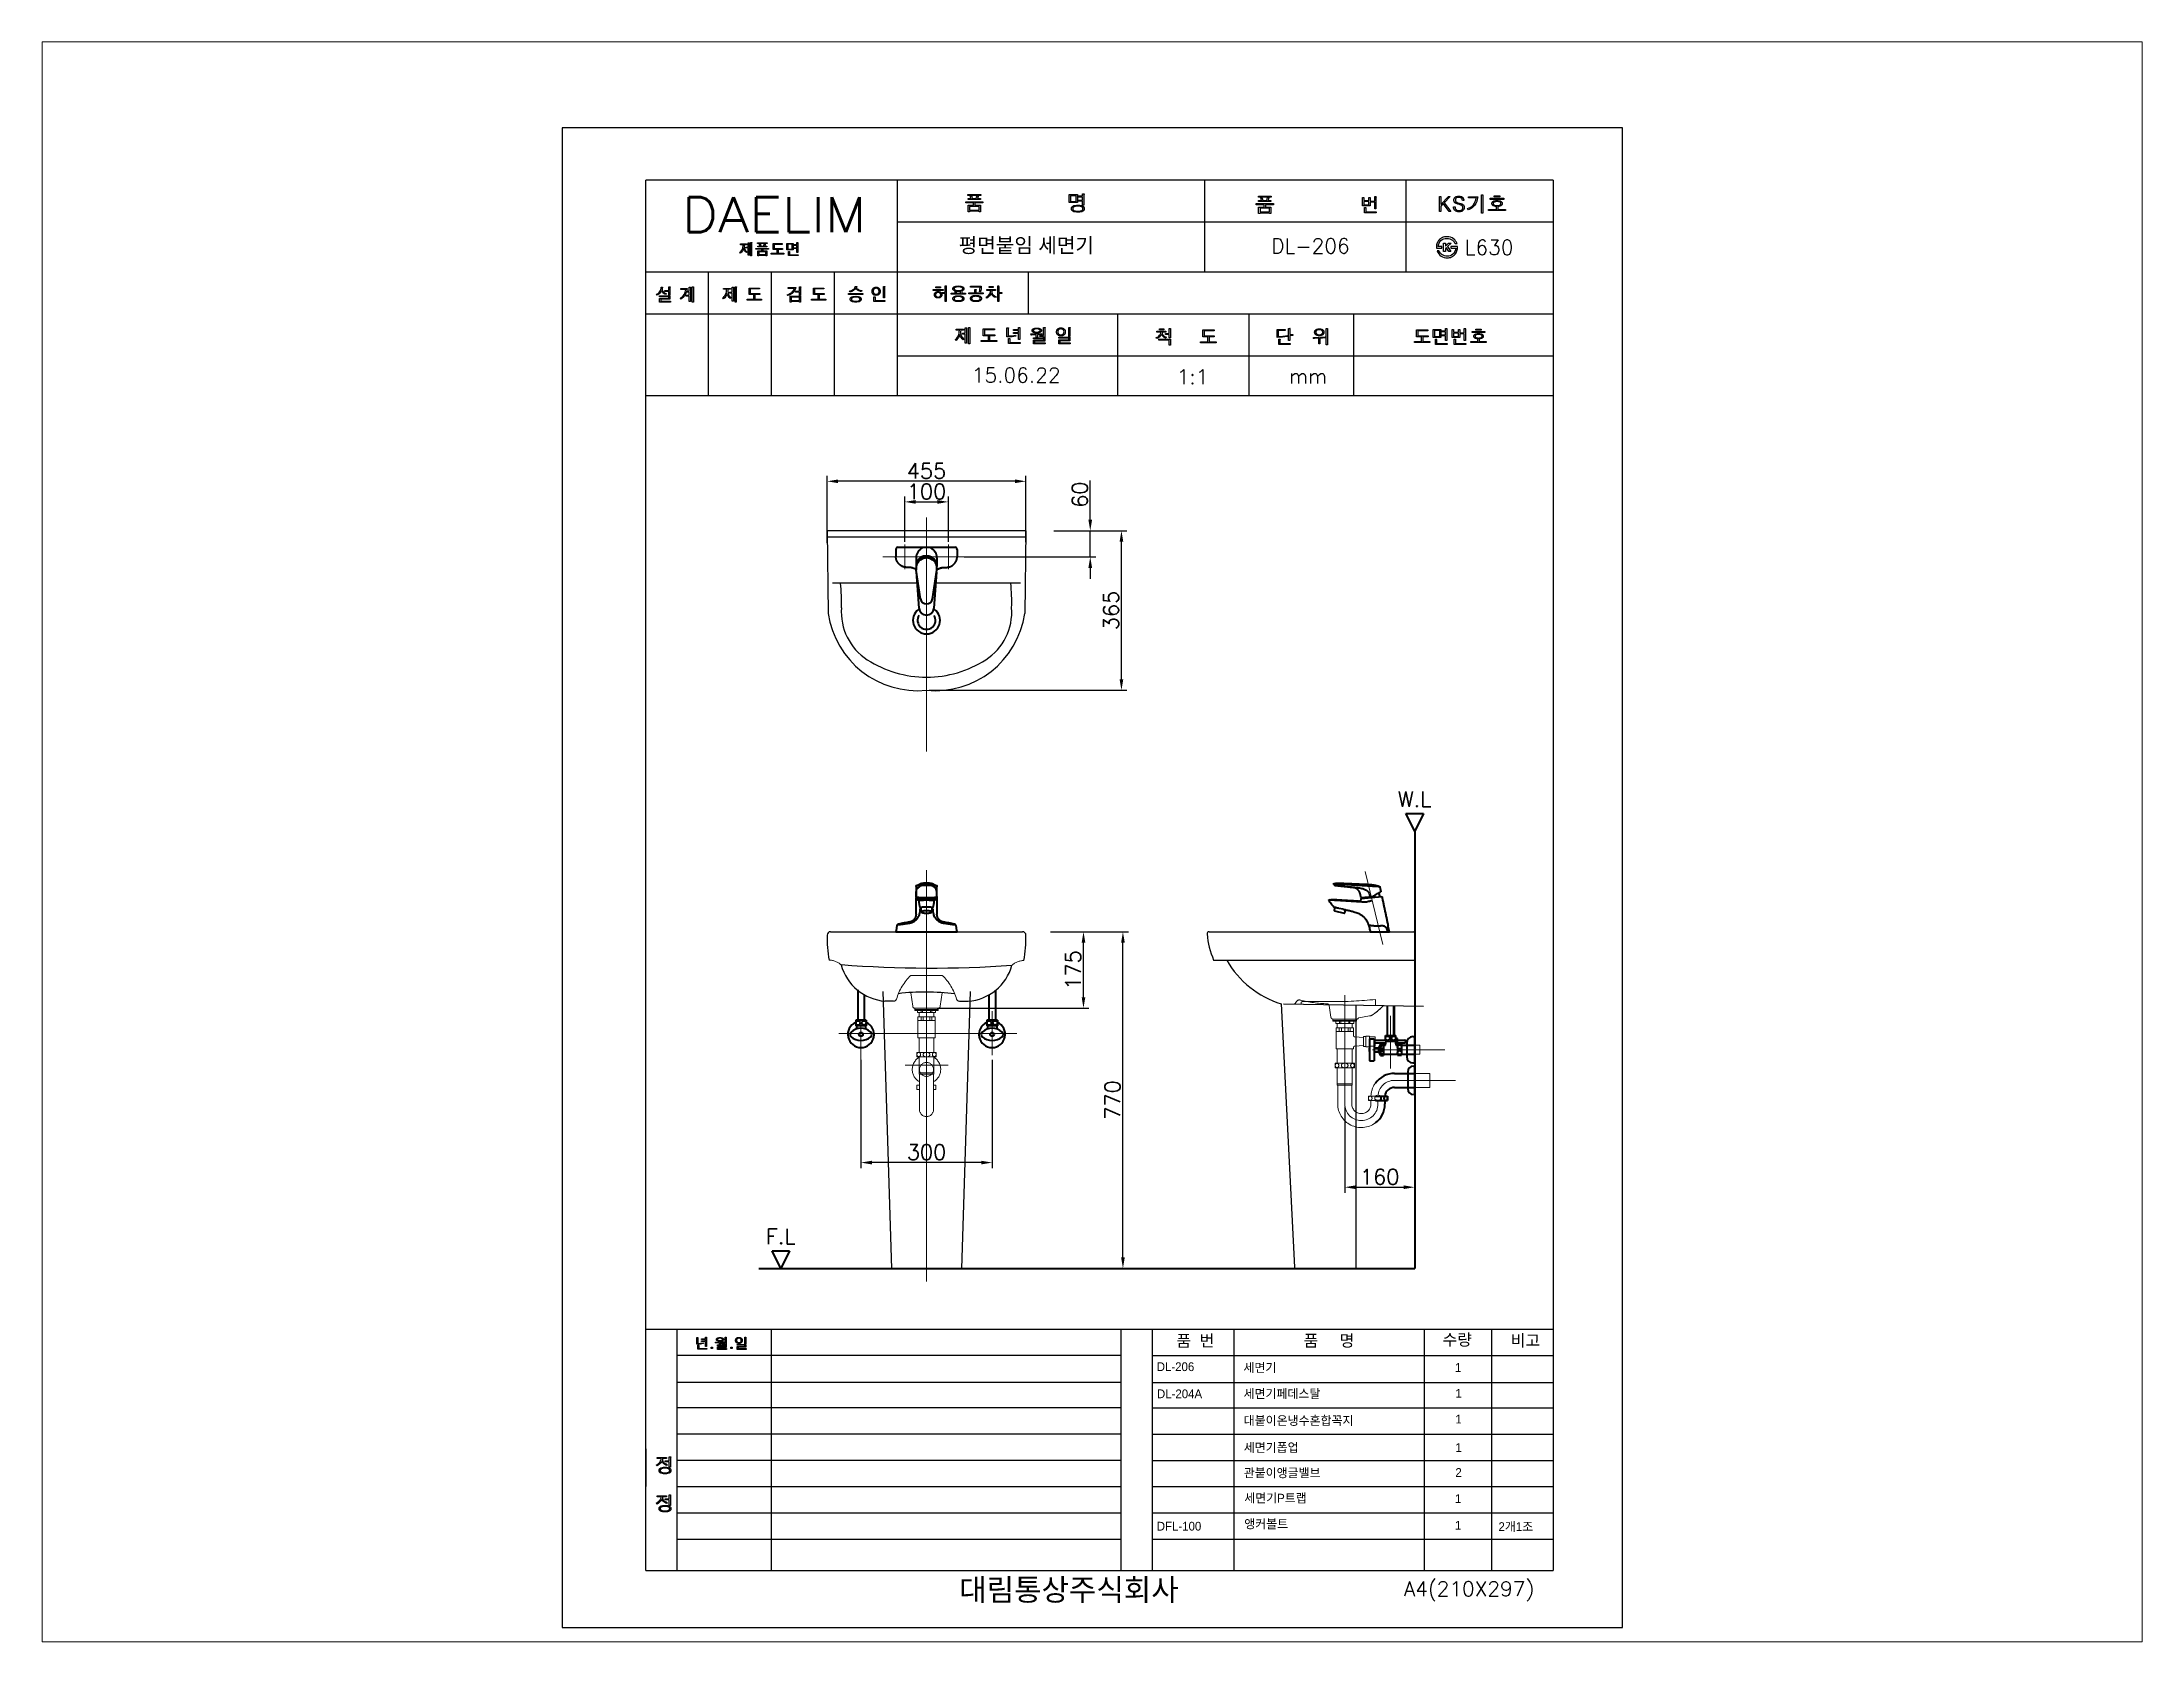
# Paper-space layout '배치1' of a CAD drawing. Extents: x 1.05 to 9.45, y 0.8 to 7.2.
# The model-space entities are those that its viewports show. They can reach past a viewport. Long polylines and large blocks are cut down to what shows.
import ezdxf
from ezdxf.enums import TextEntityAlignment as Align

# ---------------------------------------------------------------- set-up
doc = ezdxf.new("R2010")
doc.units = 0
doc.header["$MEASUREMENT"] = 0
doc.linetypes.add('CENTER', pattern=[50.8, 31.75, -6.35, 6.35, -6.35])
doc.linetypes.add('HIDDENX2', pattern=[19.05, 12.7, -6.35])
doc.layers.get('0').update_dxf_attribs({"linetype": 'CONTINUOUS'})
doc.layers.get('Defpoints').update_dxf_attribs({"linetype": 'CONTINUOUS'})
for name, color, linetype, lineweight in [('1CENTER', 2, 'CENTER', 15), ('2HIDDEN', 2, 'HIDDENX2', 15), ('3DIMENSION', 2, 'CONTINUOUS', 15), ('6-1EXTRA(HIDDEN)', 2, 'HIDDENX2', 15), ('6EXTRA', 3, 'CONTINUOUS', 40), ('8W.L F.L', 3, 'CONTINUOUS', 40)]:
    doc.layers.add(name, color=color, linetype=linetype, lineweight=lineweight)
doc.layers.add('Dim', color=4, linetype='CONTINUOUS')
doc.layers.add('YA', color=7, linetype='CONTINUOUS')
doc.styles.get("Standard").update_dxf_attribs({"font": 'txt.shx', "bigfont": 'ghs.shx'})
doc.styles.add('스타일1', font='txt.shx', dxfattribs={"bigfont": 'ghs.shx'})
doc.dimstyles.new('ISO-25', dxfattribs={"dimtxt": 2.5, "dimasz": 2.5, "dimexe": 1.25, "dimexo": 0.625, "dimtad": 1, "dimtxsty": 'Standard', "dimcen": 2.5, "dimadec": 0, "dimazin": 0, "dimtfac": 1, "dimtmove": 0, "dimatfit": 3, "dimfxl": 1, "dimarcsym": 0})

psp = doc.layouts.new('배치1')

msp = doc.modelspace()

# ---------------------------------------------------------------- texts
at = {"layer": 'Dim', "color": 0, "width": 0.990063}
msp.add_text('DAELIM', height=80, dxfattribs=at).set_placement((61055.7, 61289.8), (61478.1, 61289.8), align=Align.FIT)
at = {"layer": 'Dim', "color": 0, "attachment_point": 1, "style": '스타일1'}
for s, insert, char_height, width in [('{\\fGulim|b0|i0|c129|p50;평면붙임 세면기}', (61689, 61277), 33.819, 384), ('{\\fGulim|b0|i0|c129|p50;DL-206}', (62142, 58705), 20, 17), ('{\\fGulim|b0|i0|c129|p50;세면기}', (62340.3, 58702.7), 20, 147), ('{\\fGulim|b0|i0|c129|p50;DL-204A}', (62142.5, 58643), 20, 147), ('{\\fGulim|b0|i0|c129|p50;세면기페데스탈}', (62340.6, 58643), 20, 212), ('{\\fGulim|b0|i0|c129|p50;대붙이온냉수혼합꼭지}', (62341, 58581.7), 20, 290), ('{\\fGulim|b0|i0|c129|p50;세면기폽업}', (62341, 58520), 20, 315), ('{\\fGulim|b0|i0|c129|p50;관붙이앵글밸브}', (62341, 58462), 20, 212), ('{\\fGulim|b0|i0|c129|p50;세면기P트랩}', (62342.1, 58404.3), 20, 212), ('{\\fGulim|b0|i0|c129|p50;DFL-100}', (62142.1, 58340.2), 20, 147), ('{\\fGulim|b0|i0|c129|p50;앵커볼트}', (62342.1, 58345.3), 20, 212), ('{\\fGulim|b0|i0|c129|p50;2개1조}', (62923.6, 58339.2), 20, 212), ('\\pxr5.8;{\\fGulim|b0|i0|c129|p50;       대림통상주식회사}', (61563, 58210), 50, 1090)]:
    msp.add_mtext(s, dxfattribs=dict(at, insert=insert, char_height=char_height, width=width))
for s, insert, char_height in [('{\\fGulim|b0|i0|c129|p50;품  번}', (62187, 58767.8), 26.746), ('{\\fGulim|b0|i0|c129|p50;품     명}', (62478, 58768), 26.746), ('{\\fGulim|b0|i0|c129|p50;수량}', (62795.8, 58770.2), 26.746), ('{\\fGulim|b0|i0|c129|p50;비고}', (62951.8, 58768.3), 26.746), ('\\pxr6.35;{\\fGulim|b0|i0|c129|p50;1}', (62824.1, 58703.1), 20), ('\\pxr6.35;{\\fGulim|b0|i0|c129|p50;1}', (62825.1, 58644.1), 20), ('\\pxr6.35;{\\fGulim|b0|i0|c129|p50;1}', (62825, 58585.1), 20), ('\\pxr6.35;{\\fGulim|b0|i0|c129|p50;1}', (62825.1, 58520.1), 20), ('\\pxr6.35;{\\fGulim|b0|i0|c129|p50;2}', (62825.1, 58463.1), 20), ('\\pxr6.35;{\\fGulim|b0|i0|c129|p50;1}', (62824.1, 58403.1), 20), ('\\pxr6.35;{\\fGulim|b0|i0|c129|p50;1}', (62824.1, 58342.1), 20)]:
    msp.add_mtext(s, dxfattribs=dict(at, insert=insert, char_height=char_height))
at = {"layer": 'YA', "color": 7}
for s, height, p in [('DL-206', 33.82, (62403.7, 61241.6)), ('L630', 33.82, (62846.4, 61238.4)), ('15.06.22', 33.82, (61719, 60946)), ('1:1', 33.82, (62187.8, 60942.5)), ('mm', 33.82, (62444.7, 60943.9)), ('A4(210X297)', 33.819, (62707, 58170))]:
    msp.add_text(s, height=height, dxfattribs=at).set_placement(p)

# ---------------------------------------------------------------- blocks, each defined once
blk = doc.blocks.new('*D19')
at = {"layer": '3DIMENSION', "color": 0, "lineweight": -2, "transparency": 16777216}
for p, q in [((61989.9, 60632.2), (61989.9, 60722.2)), ((61906.6, 60607.2), (62002.4, 60607.2)), ((61989.9, 60547.2), (61989.9, 60607.2)), ((61701.6, 60547.2), (62002.4, 60547.2)), ((61989.9, 60522.2), (61989.9, 60497.2))]:
    blk.add_line(p, q, dxfattribs=at)
at = {"layer": '3DIMENSION', "color": 0, "transparency": 16777216}
for points in [[(61985.7, 60632.2), (61994.1, 60632.2), (61989.9, 60607.2)], [(61985.7, 60522.2), (61994.1, 60522.2), (61989.9, 60547.2)]]:
    blk.add_solid(points, dxfattribs=at)
at = {"layer": 'Defpoints', "color": 0, "transparency": 16777216}
for p in [(61900.4, 60607.2), (61989.9, 60607.2), (61695.4, 60547.2)]:
    blk.add_point(p, dxfattribs=at)
at = {"layer": '3DIMENSION', "color": 0, "transparency": 16777216, "insert": (61966.2, 60689.7), "char_height": 35, "attachment_point": 5, "rotation": 90}
blk.add_mtext('60', dxfattribs=at)
blk = doc.blocks.new('*D20')
at = {"layer": '3DIMENSION', "color": 0, "lineweight": -2, "transparency": 16777216}
for p, q in [((61906.6, 60607.2), (62073.7, 60607.2)), ((62061.2, 60267.2), (62061.2, 60582.2)), ((61621.6, 60242.2), (62073.7, 60242.2))]:
    blk.add_line(p, q, dxfattribs=at)
at = {"layer": '3DIMENSION', "color": 0, "transparency": 16777216}
for points in [[(62057, 60582.2), (62065.4, 60582.2), (62061.2, 60607.2)], [(62057, 60267.2), (62065.4, 60267.2), (62061.2, 60242.2)]]:
    blk.add_solid(points, dxfattribs=at)
at = {"layer": 'Defpoints', "color": 0, "transparency": 16777216}
for p in [(61900.4, 60607.2), (62061.2, 60607.2), (61615.4, 60242.2)]:
    blk.add_point(p, dxfattribs=at)
at = {"layer": '3DIMENSION', "color": 0, "transparency": 16777216, "insert": (62037.5, 60424.7), "char_height": 35, "attachment_point": 5, "rotation": 90}
blk.add_mtext('365', dxfattribs=at)
blk = doc.blocks.new('*D21')
at = {"layer": '3DIMENSION', "color": 0, "lineweight": -2, "transparency": 16777216}
for p, q in [((61387.9, 60579.6), (61387.9, 60732.7)), ((61817.9, 60720.2), (61412.9, 60720.2)), ((61842.9, 60581.2), (61842.9, 60732.7))]:
    blk.add_line(p, q, dxfattribs=at)
at = {"layer": '3DIMENSION', "color": 0, "transparency": 16777216}
for points in [[(61412.9, 60724.4), (61412.9, 60716.1), (61387.9, 60720.2)], [(61817.9, 60724.4), (61817.9, 60716.1), (61842.9, 60720.2)]]:
    blk.add_solid(points, dxfattribs=at)
at = {"layer": 'Defpoints', "color": 0, "transparency": 16777216}
for p in [(61387.9, 60720.2), (61387.9, 60573.4), (61842.9, 60574.9)]:
    blk.add_point(p, dxfattribs=at)
at = {"layer": '3DIMENSION', "color": 0, "transparency": 16777216, "insert": (61615.4, 60744), "char_height": 35, "attachment_point": 5}
blk.add_mtext('455', dxfattribs=at)
blk = doc.blocks.new('*D23')
at = {"layer": '3DIMENSION', "color": 0, "lineweight": -2, "transparency": 16777216}
for p, q in [((61906.4, 59690), (62077.1, 59690)), ((62064.6, 58945), (62064.6, 59665)), ((62062.3, 58920), (62052.1, 58920))]:
    blk.add_line(p, q, dxfattribs=at)
at = {"layer": '3DIMENSION', "color": 0, "transparency": 16777216}
for points in [[(62060.5, 59665), (62068.8, 59665), (62064.6, 59690)], [(62060.5, 58945), (62068.8, 58945), (62064.6, 58920)]]:
    blk.add_solid(points, dxfattribs=at)
at = {"layer": 'Defpoints', "color": 0, "transparency": 16777216}
for p in [(61900.1, 59690), (62064.6, 59690), (62068.6, 58920)]:
    blk.add_point(p, dxfattribs=at)
at = {"layer": '3DIMENSION', "color": 0, "transparency": 16777216, "insert": (62040.9, 59305), "char_height": 35, "attachment_point": 5, "rotation": 90}
blk.add_mtext('770', dxfattribs=at)
blk = doc.blocks.new('*D17')
at = {"layer": '3DIMENSION', "color": 0, "lineweight": -2, "transparency": 16777216}
for p, q in [((61465.4, 59396.7), (61465.4, 59149.4)), ((61765.4, 59396.7), (61765.4, 59149.4)), ((61740.4, 59161.9), (61490.4, 59161.9))]:
    blk.add_line(p, q, dxfattribs=at)
at = {"layer": '3DIMENSION', "color": 0, "transparency": 16777216}
for points in [[(61490.4, 59166.1), (61490.4, 59157.7), (61465.4, 59161.9)], [(61740.4, 59166.1), (61740.4, 59157.7), (61765.4, 59161.9)]]:
    blk.add_solid(points, dxfattribs=at)
at = {"layer": 'Defpoints', "color": 0, "transparency": 16777216}
for p in [(61465.4, 59402.9), (61765.4, 59402.9), (61465.4, 59161.9)]:
    blk.add_point(p, dxfattribs=at)
at = {"layer": '3DIMENSION', "color": 0, "transparency": 16777216, "insert": (61615.4, 59185.7), "char_height": 35, "attachment_point": 5}
blk.add_mtext('300', dxfattribs=at)
blk = doc.blocks.new('*D18')
at = {"layer": '3DIMENSION', "color": 0, "lineweight": -2, "transparency": 16777216}
for p, q in [((61898.6, 59690), (61986.9, 59690)), ((61974.4, 59540), (61974.4, 59665)), ((61639.7, 59515), (61986.9, 59515))]:
    blk.add_line(p, q, dxfattribs=at)
at = {"layer": '3DIMENSION', "color": 0, "transparency": 16777216}
for points in [[(61970.3, 59665), (61978.6, 59665), (61974.4, 59690)], [(61970.3, 59540), (61978.6, 59540), (61974.4, 59515)]]:
    blk.add_solid(points, dxfattribs=at)
at = {"layer": 'Defpoints', "color": 0, "transparency": 16777216}
for p in [(61892.4, 59690), (61974.4, 59690), (61633.4, 59515)]:
    blk.add_point(p, dxfattribs=at)
at = {"layer": '3DIMENSION', "color": 0, "transparency": 16777216, "insert": (61950.7, 59602.5), "char_height": 35, "attachment_point": 5, "rotation": 90}
blk.add_mtext('175', dxfattribs=at)
blk = doc.blocks.new('*D25')
at = {"layer": '3DIMENSION', "color": 0, "lineweight": -2, "transparency": 16777216}
for p, q in [((61565.4, 60581.5), (61565.4, 60685.6)), ((61590.4, 60673.1), (61640.4, 60673.1)), ((61665.4, 60581.5), (61665.4, 60685.6))]:
    blk.add_line(p, q, dxfattribs=at)
at = {"layer": '3DIMENSION', "color": 0, "transparency": 16777216}
for points in [[(61590.4, 60677.3), (61590.4, 60668.9), (61565.4, 60673.1)], [(61640.4, 60677.3), (61640.4, 60668.9), (61665.4, 60673.1)]]:
    blk.add_solid(points, dxfattribs=at)
at = {"layer": 'Defpoints', "color": 0, "transparency": 16777216}
for p in [(61665.4, 60673.1), (61565.4, 60575.3), (61665.4, 60575.3)]:
    blk.add_point(p, dxfattribs=at)
at = {"layer": '3DIMENSION', "color": 0, "transparency": 16777216, "insert": (61615.4, 60696.9), "char_height": 35, "attachment_point": 5}
blk.add_mtext('100', dxfattribs=at)
blk = doc.blocks.new('*D26')
at = {"layer": '3DIMENSION', "color": 0, "lineweight": -2, "transparency": 16777216}
for p, q in [((62572, 59289.7), (62572, 59093)), ((62597, 59105.5), (62707, 59105.5)), ((62732, 59111.8), (62732, 59118))]:
    blk.add_line(p, q, dxfattribs=at)
at = {"layer": '3DIMENSION', "color": 0, "transparency": 16777216}
for points in [[(62597, 59109.7), (62597, 59101.4), (62572, 59105.5)], [(62707, 59109.7), (62707, 59101.4), (62732, 59105.5)]]:
    blk.add_solid(points, dxfattribs=at)
at = {"layer": 'Defpoints', "color": 0, "transparency": 16777216}
for p in [(62572, 59296), (62732, 59105.5), (62732, 59105.5)]:
    blk.add_point(p, dxfattribs=at)
at = {"layer": '3DIMENSION', "color": 0, "transparency": 16777216, "insert": (62652, 59129.3), "char_height": 35, "attachment_point": 5}
blk.add_mtext('160', dxfattribs=at)
blk = doc.blocks.new('W.L F.L(우)')
at = {"layer": '8W.L F.L', "color": 0}
for p, q in [((-12, 122.5), (-8, 122.5)), ((-10, 118.5), (-12, 122.5)), ((-8, 122.5), (-10, 118.5)), ((-10, 118.5), (-10, 18.5)), ((-157, 22.5), (-153, 22.5)), ((-155, 18.5), (-157, 22.5)), ((-153, 22.5), (-155, 18.5)), ((-160, 18.5), (-10, 18.5))]:
    blk.add_line(p, q, dxfattribs=at)
for s, p in [('W.L', (-10, 123)), ('F.L', (-155, 23))]:
    blk.add_text(s, height=3.5, dxfattribs=at).set_placement(p, align=Align.BOTTOM_CENTER)

# ---------------------------------------------------------------- dimensions: what is measured, and where the dimension line sits
at = {"layer": '3DIMENSION', "color": 0}
for base, p1, p2, picture, middle in [((61387.9, 60720.2), (61842.9, 60574.9), (61387.9, 60573.4), '*D21', (61615.4, 60744)), ((61665.4, 60673.1), (61565.4, 60575.3), (61665.4, 60575.3), '*D25', (61615.4, 60696.9)), ((61465.4, 59161.9), (61765.4, 59402.9), (61465.4, 59402.9), '*D17', (61615.4, 59185.7)), ((62732, 59105.5), (62572, 59296), (62732, 59105.5), '*D26', (62652, 59129.3))]:
    dim = msp.add_linear_dim(base=base, p1=p1, p2=p2, dimstyle='ISO-25', override={"dimscale": 10, "dimtxt": 3.5, "dimdec": 0, "dimtdec": 0}, dxfattribs=at)
    dim.commit()
    dim.dimension.update_dxf_attribs({"geometry": picture, "text_midpoint": middle})
for base, p1, p2, picture, middle in [((61989.9, 60607.2), (61695.4, 60547.2), (61900.4, 60607.2), '*D19', (61966.2, 60689.7)), ((62061.2, 60607.2), (61615.4, 60242.2), (61900.4, 60607.2), '*D20', (62037.5, 60424.7)), ((61974.4, 59690), (61633.4, 59515), (61892.4, 59690), '*D18', (61950.7, 59602.5)), ((62064.6, 59690), (62068.6, 58920), (61900.1, 59690), '*D23', (62040.9, 59305))]:
    dim = msp.add_linear_dim(base=base, p1=p1, p2=p2, angle=270, dimstyle='ISO-25', override={"dimscale": 10, "dimtxt": 3.5, "dimdec": 0, "dimtdec": 0}, dxfattribs=at)
    dim.commit()
    dim.dimension.update_dxf_attribs({"geometry": picture, "text_midpoint": middle})

# ---------------------------------------------------------------- hatches: boundary and pattern name
at = {"layer": 'YA'}
h = msp.add_hatch(color=256, dxfattribs=at)
h.paths.add_polyline_path([(61972.4, 61372.8), (61972.4, 61377.7), (61974.9, 61377.7), (61975.3, 61377.6), (61975.5, 61377.6), (61975.7, 61377.6), (61975.7, 61377.5), (61975.8, 61377.5), (61975.8, 61377.5), (61975.8, 61377.5), (61975.9, 61377.5), (61975.9, 61377.5), (61975.9, 61377.5), (61975.9, 61377.4), (61975.9, 61377.4), (61975.9, 61377.4), (61975.9, 61377.4), (61975.9, 61377.4), (61975.9, 61377.3), (61975.9, 61377.3), (61975.8, 61377.1), (61975.7, 61377), (61975.6, 61376.6), (61975.5, 61376.3), (61975.5, 61351.9), (61972.4, 61351.9), (61972.4, 61360.9), (61962.5, 61360.9), (61962.5, 61363.5), (61972.4, 61363.5), (61972.4, 61370.2), (61962.5, 61370.2), (61962.5, 61372.8)])
h.paths.add_polyline_path([(61952.7, 61348), (61952, 61347.6), (61951.4, 61347.2), (61950.9, 61346.7), (61950.5, 61346.2), (61950.2, 61345.6), (61950, 61345.1), (61949.9, 61344.4), (61949.8, 61343.7), (61949.9, 61343.1), (61950, 61342.5), (61950.2, 61341.9), (61950.5, 61341.3), (61950.9, 61340.8), (61951.4, 61340.4), (61952, 61340), (61952.7, 61339.6), (61954.3, 61339), (61956.3, 61338.5), (61961.5, 61338.2), (61966.7, 61338.5), (61968.7, 61339), (61970.4, 61339.6), (61971, 61340), (61971.6, 61340.4), (61972.1, 61340.8), (61972.5, 61341.3), (61972.8, 61341.9), (61973.1, 61342.5), (61973.2, 61343.1), (61973.3, 61343.7), (61973.2, 61344.4), (61973.1, 61345.1), (61972.8, 61345.6), (61972.5, 61346.2), (61972.1, 61346.7), (61971.6, 61347.2), (61971, 61347.6), (61970.4, 61348), (61968.7, 61348.6), (61966.7, 61349.1), (61961.5, 61349.4), (61956.4, 61349.1), (61954.3, 61348.6)], flags=16)
h.paths.add_polyline_path([(61972.7, 61349.6), (61973.5, 61349.1), (61974.3, 61348.5), (61974.9, 61347.8), (61975.4, 61347.1), (61975.8, 61346.3), (61976.1, 61345.5), (61976.3, 61344.6), (61976.3, 61343.7), (61976.3, 61342.8), (61976.1, 61342), (61975.8, 61341.2), (61975.4, 61340.5), (61974.9, 61339.8), (61974.3, 61339.1), (61973.5, 61338.5), (61972.7, 61338), (61971.7, 61337.4), (61970.5, 61336.9), (61967.9, 61336.2), (61965, 61335.8), (61961.5, 61335.7), (61958.1, 61335.8), (61955.1, 61336.2), (61952.5, 61336.9), (61951.4, 61337.4), (61950.4, 61338), (61949.5, 61338.5), (61948.8, 61339.1), (61948.2, 61339.8), (61947.6, 61340.5), (61947.3, 61341.2), (61947, 61342), (61946.8, 61342.8), (61946.7, 61343.7), (61946.8, 61344.6), (61947, 61345.5), (61947.3, 61346.3), (61947.6, 61347.1), (61948.2, 61347.8), (61948.8, 61348.5), (61949.5, 61349.1), (61950.4, 61349.6), (61951.4, 61350.2), (61952.5, 61350.7), (61955.1, 61351.4), (61958.1, 61351.8), (61961.5, 61351.9), (61965, 61351.8), (61967.9, 61351.4), (61970.5, 61350.7), (61971.7, 61350.2)])
h.paths.add_polyline_path([(61944.8, 61373.3), (61944.8, 61360.2), (61957.9, 61360.2), (61957.9, 61373.3)], flags=16)
h.paths.add_polyline_path([(61961, 61375.9), (61961, 61357.6), (61941.7, 61357.6), (61941.7, 61375.9)])
h.paths.add_polyline_path([(61713.5, 61348.9), (61713.5, 61340.6), (61735.6, 61340.6), (61735.6, 61348.9)], flags=16)
h.paths.add_polyline_path([(61719, 61373), (61719.1, 61372.9), (61719.1, 61372.9), (61719.1, 61372.9), (61719.1, 61372.9), (61719.1, 61372.8), (61719.1, 61372.8), (61719.1, 61372.8), (61719.1, 61372.8), (61719.1, 61372.7), (61719, 61372.6), (61718.9, 61372.4), (61718.8, 61372.1), (61718.8, 61371.9), (61718.7, 61371.8), (61718.7, 61371.7), (61718.8, 61371.6), (61719.9, 61366.9), (61729.1, 61366.9), (61730.6, 61373.4), (61733, 61373), (61733.7, 61372.8), (61733.9, 61372.7), (61734, 61372.7), (61734, 61372.7), (61734.1, 61372.7), (61734.1, 61372.7), (61734.1, 61372.6), (61734.1, 61372.6), (61734.1, 61372.6), (61734.1, 61372.6), (61734.1, 61372.5), (61734, 61372.5), (61734, 61372.4), (61734, 61372.4), (61733.8, 61372.2), (61733.5, 61371.8), (61733.4, 61371.7), (61733.3, 61371.6), (61733.3, 61371.4), (61733.3, 61371.3), (61732, 61366.9), (61738.7, 61366.9), (61738.7, 61364.5), (61710.4, 61364.5), (61710.4, 61366.9), (61716.9, 61366.9), (61715.5, 61373.1), (61717.7, 61373.1), (61718.6, 61373.1), (61718.9, 61373), (61719, 61373), (61719, 61373)])
h.paths.add_polyline_path([(61739.3, 61376.6), (61739.3, 61374.3), (61709.7, 61374.3), (61709.7, 61376.6)])
h.paths.add_polyline_path([(61744, 61357), (61726.1, 61357), (61726.1, 61351.5), (61738.7, 61351.5), (61738.7, 61336.7), (61735.6, 61336.7), (61735.6, 61338), (61713.5, 61338), (61713.5, 61336.7), (61710.4, 61336.7), (61710.4, 61351.5), (61723, 61351.5), (61723, 61357), (61705, 61357), (61705, 61359.5), (61744, 61359.5)])
h = msp.add_hatch(color=256, dxfattribs=at)
h.paths.add_polyline_path([(61310, 61264.5), (61310, 61249.6), (61295.7, 61249.6), (61295.7, 61264.5)])
h.paths.add_polyline_path([(61298, 61262.5), (61298, 61251.5), (61307.7, 61251.5), (61307.7, 61262.5)], flags=16)
h.paths.add_polyline_path([(61318.5, 61261.7), (61318.5, 61266.4), (61320.3, 61266.4), (61320.6, 61266.4), (61320.8, 61266.4), (61320.9, 61266.4), (61321, 61266.4), (61321, 61266.4), (61321, 61266.3), (61321, 61266.3), (61321.1, 61266.3), (61321.1, 61266.3), (61321.1, 61266.3), (61321.1, 61266.3), (61321.1, 61266.3), (61321.1, 61266.2), (61321.1, 61266.2), (61321.1, 61266.2), (61321, 61266.1), (61321, 61265.9), (61320.8, 61265.7), (61320.8, 61265.4), (61320.8, 61243.8), (61318.5, 61243.8), (61318.5, 61252.4), (61311, 61252.4), (61311, 61254.4), (61318.5, 61254.4), (61318.5, 61259.9), (61311, 61259.9), (61311, 61261.7)])
h.paths.add_polyline_path([(61203.9, 61263.3), (61203.9, 61261.4), (61198.5, 61261.4), (61198.3, 61258.7), (61198.5, 61256.1), (61199, 61253.6), (61199.8, 61251.2), (61200.9, 61249.2), (61202.1, 61247.5), (61203.5, 61246.1), (61205.1, 61244.9), (61203.4, 61243.2), (61201.2, 61245.3), (61199.4, 61247.6), (61198.5, 61249.1), (61197.8, 61250.5), (61197.3, 61251.9), (61197.1, 61253.2), (61195.9, 61250.2), (61194.3, 61247.3), (61192.3, 61244.7), (61189.9, 61242.2), (61188.3, 61244), (61190, 61245.3), (61191.5, 61246.8), (61192.8, 61248.6), (61193.9, 61250.7), (61194.9, 61253.1), (61195.6, 61255.8), (61196.1, 61258.5), (61196.2, 61261.4), (61189.9, 61261.4), (61189.9, 61263.3)])
h.paths.add_polyline_path([(61207.2, 61255.7), (61207.2, 61265.9), (61208.9, 61265.9), (61209.5, 61265.8), (61209.7, 61265.8), (61209.8, 61265.8), (61209.8, 61265.8), (61209.8, 61265.7), (61209.8, 61265.7), (61209.8, 61265.7), (61209.8, 61265.7), (61209.8, 61265.7), (61209.8, 61265.7), (61209.8, 61265.7), (61209.8, 61265.6), (61209.8, 61265.5), (61209.7, 61265.3), (61209.6, 61265.1), (61209.5, 61264.7), (61209.5, 61237.4), (61207.2, 61237.4), (61207.2, 61253.9), (61202, 61253.9), (61202, 61255.7)])
h.paths.add_polyline_path([(61214.9, 61266.4), (61215.2, 61266.4), (61215.4, 61266.4), (61215.5, 61266.4), (61215.6, 61266.4), (61215.6, 61266.4), (61215.6, 61266.3), (61215.6, 61266.3), (61215.6, 61266.3), (61215.6, 61266.3), (61215.7, 61266.3), (61215.7, 61266.3), (61215.7, 61266.3), (61215.7, 61266.2), (61215.7, 61266.2), (61215.7, 61266.1), (61215.6, 61266), (61215.5, 61265.9), (61215.4, 61265.7), (61215.4, 61265.4), (61215.4, 61235.7), (61213, 61235.7), (61213, 61266.4)])
h.paths.add_polyline_path([(61254.2, 61251.1), (61240.9, 61251.1), (61240.9, 61247), (61250.2, 61247), (61250.2, 61236.1), (61247.9, 61236.1), (61247.9, 61237), (61231.5, 61237), (61231.5, 61236.1), (61229.2, 61236.1), (61229.2, 61247), (61238.6, 61247), (61238.6, 61251.1), (61225.2, 61251.1), (61225.2, 61253), (61254.2, 61253)])
h.paths.add_polyline_path([(61250.7, 61265.7), (61250.7, 61263.9), (61228.7, 61263.9), (61228.7, 61265.7)])
h.paths.add_polyline_path([(61235.6, 61263), (61235.6, 61262.9), (61235.6, 61262.9), (61235.7, 61262.9), (61235.7, 61262.9), (61235.7, 61262.9), (61235.7, 61262.9), (61235.7, 61262.8), (61235.7, 61262.8), (61235.6, 61262.8), (61235.6, 61262.7), (61235.6, 61262.6), (61235.5, 61262.3), (61235.4, 61261.9), (61236.3, 61258.4), (61243.1, 61258.4), (61244.2, 61263.3), (61246, 61263), (61246.5, 61262.9), (61246.7, 61262.8), (61246.7, 61262.8), (61246.8, 61262.8), (61246.8, 61262.8), (61246.8, 61262.7), (61246.8, 61262.7), (61246.8, 61262.7), (61246.8, 61262.7), (61246.8, 61262.7), (61246.8, 61262.7), (61246.8, 61262.6), (61246.7, 61262.6), (61246.7, 61262.5), (61246.6, 61262.4), (61246.4, 61262.1), (61246.2, 61261.7), (61245.3, 61258.4), (61250.2, 61258.4), (61250.2, 61256.7), (61229.2, 61256.7), (61229.2, 61258.4), (61234, 61258.4), (61233, 61263.1), (61234.6, 61263.1), (61235.3, 61263), (61235.5, 61263), (61235.6, 61263), (61235.6, 61263)])
h.paths.add_polyline_path([(61231.5, 61245.1), (61231.5, 61238.9), (61247.9, 61238.9), (61247.9, 61245.1)], flags=16)
h.paths.add_polyline_path([(61285.4, 61264), (61285.4, 61262), (61266.7, 61262), (61266.7, 61252.7), (61285.8, 61252.7), (61285.8, 61250.8), (61276, 61250.8), (61276, 61242), (61289.3, 61242), (61289.3, 61240.1), (61260.4, 61240.1), (61260.4, 61242), (61273.7, 61242), (61273.7, 61250.8), (61264.4, 61250.8), (61264.4, 61264)])
edge = h.paths.add_edge_path()
edge.add_line((61302.2, 61246), (61302.2, 61246))
edge.add_line((61302.2, 61246), (61302.2, 61246))
edge.add_line((61302.2, 61246), (61302.2, 61246))
edge.add_line((61302.2, 61246), (61302.2, 61246))
edge.add_line((61302.2, 61246), (61302.2, 61245.9))
edge.add_line((61302.2, 61245.9), (61302.2, 61245.9))
edge.add_line((61302.2, 61245.9), (61302.2, 61245.9))
edge.add_line((61302.2, 61245.9), (61302.1, 61245.8))
edge.add_line((61302.1, 61245.8), (61302, 61245.6))
edge.add_line((61302, 61245.6), (61301.9, 61245.4))
edge.add_line((61301.9, 61245.4), (61301.9, 61245.1))
edge.add_line((61301.9, 61245.1), (61301.9, 61238.4))
edge.add_line((61301.9, 61238.4), (61321.5, 61238.4))
edge.add_line((61321.5, 61238.4), (61321.5, 61236.5))
edge.add_line((61321.5, 61236.5), (61299.6, 61236.5))
edge.add_line((61299.6, 61236.5), (61299.6, 61246.2))
edge.add_line((61299.6, 61246.2), (61301.3, 61246.2))
edge.add_line((61301.3, 61246.2), (61301.9, 61246.1))
edge.add_line((61301.9, 61246.1), (61302, 61246.1))
edge.add_line((61302, 61246.1), (61302, 61246.1))
edge.add_line((61302, 61246.1), (61302.1, 61246))
edge.add_line((61302.1, 61246), (61302.1, 61246))
edge.add_line((61302.1, 61246), (61302.2, 61246))

# ---------------------------------------------------------------- linework, layer by layer
for p, q in [((61842.9, 60607.2), (61387.9, 60607.2)), ((61387.9, 60607.2), (61390.4, 60417.9)), ((61842.9, 60592.2), (61387.9, 60592.2)), ((61842.9, 60607.2), (61840.3, 60417.9)), ((61594.2, 60487.2), (61400.4, 60487.2)), ((61830.4, 60487.2), (61636.5, 60487.2)), ((61395.9, 59690), (61834.9, 59690)), ((62262, 59690), (62730, 59690)), ((62732, 59700), (62732, 58920)), ((62732, 59520), (62732, 59688)), ((61515.7, 59553.3), (61535.4, 58920)), ((61715, 59553.3), (61695.4, 58920)), ((62426.7, 59525.1), (62457, 58922.9)), ((62597, 59522.4), (62597, 58920)), ((61695.4, 58920), (61535.4, 58920)), ((62460, 58920), (62597, 58920)), ((62547, 58920), (62732, 58920))]:
    msp.add_line(p, q)
at = {"color": 0}
for p, q in [((62272.1, 59624.9), (62732, 59625)), ((61540, 59531), (61520.4, 59531)), ((61690.7, 59531), (61710.3, 59531)), ((62432, 59525), (62752, 59520))]:
    msp.add_line(p, q, dxfattribs=at)
for centre, radius, start, end in [((60974, 60445.6), 446.9, 358.1447, 5.3375), ((61363.3, 60445.6), 446.9, 358.1447, 5.3375), ((61550.4, 60421.3), 130, 175.6658, 237.2028), ((61680.4, 60421.3), 130, 302.7972, 4.3342), ((61595.2, 60448.3), 207, 188.4365, 275.5898), ((61635.5, 60448.3), 207, 264.4102, 351.5635), ((61615.4, 60522.2), 250, 237.2028, 270), ((61615.4, 60522.2), 250, 270, 302.7972), ((61687.8, 59677), 300, 179.0139, 189.9767), ((61395.9, 59682), 8, 90, 179.0139), ((61834.9, 59682), 8, 0, 90), ((61542.9, 59677), 300, 349.8579, 0.9861), ((62262, 59685), 5, 90, 182.1108), ((62439.6, 59699), 183.1, 184.4428, 203.8338), ((62730, 59688), 2, 0, 90), ((61529.7, 59644.6), 114, 195.5381, 265.3233), ((61702.8, 59642.6), 111.9, 273.8595, 344.7575), ((62488.3, 59729.1), 213.1, 209.2746, 253.2039), ((62460, 58923), 3, 180, 270)]:
    msp.add_arc(centre, radius, start, end)
for centre, radius, start, end in [((61625.3, 62344.8), 2737.9, 265.696, 273.8827), ((61613.2, 59047.7), 504.3, 82.3875, 97.0938), ((62457, 59527), 2, 250.9908, 270), ((62454.9, 59739), 300, 308.5887, 313.3542), ((62657.4, 59524.5), 5, 313.3542, 326.9649)]:
    msp.add_arc(centre, radius, start, end, dxfattribs=at)
at = {"layer": '1CENTER', "color": 0}
for p, q in [((61615.4, 60637.2), (61615.4, 60102.2)), ((61565.4, 60518.9), (61565.4, 60575.3)), ((61615.4, 60364.2), (61615.4, 60579.2)), ((61665.4, 60518.9), (61665.4, 60575.3)), ((61515.4, 60547.2), (61715.3, 60547.2)), ((61615.4, 59660), (61615.4, 59831.1)), ((62659, 59660.8), (62618.8, 59827.5)), ((61615.4, 59750), (61615.4, 58890)), ((62572, 59545.1), (62572, 59296)), ((61465.4, 59473.4), (61465.4, 59372.9)), ((61765.4, 59508.4), (61765.4, 59407.9)), ((62677, 59377), (62677, 59497.3)), ((61414.6, 59457), (61822.3, 59457)), ((62635.6, 59420), (62800.6, 59420)), ((61566.2, 59385), (61665, 59385)), ((62685.9, 59350), (62825.1, 59350)), ((62648, 59304), (62648, 59296))]:
    msp.add_line(p, q, dxfattribs=at)
for centre, start, end in [((62685.9, 59312), 90, 176.6714), ((62610, 59296), 180.0004, 0)]:
    msp.add_arc(centre, 38, start, end, dxfattribs=at)
at = {"layer": '2HIDDEN', "color": 0}
for p, q in [((61579.5, 59590), (61651.2, 59590)), ((61579.3, 59549.8), (61583.7, 59519.3)), ((61588.6, 59515), (61641.9, 59515)), ((61651.2, 59549.8), (61646.9, 59519.3)), ((62461.4, 59530.2), (62458.7, 59525.9)), ((62472, 59526.9), (62472.1, 59524.8)), ((62475, 59530), (62542.9, 59530)), ((62536.6, 59520.9), (62540.4, 59494.3)), ((62642, 59535), (62642, 59522.1)), ((62545, 59490), (62599, 59490)), ((62604.1, 59493), (62628.7, 59497.2))]:
    msp.add_line(p, q, dxfattribs=at)
for centre, radius, start, end in [((61392.4, 59585), 40, 46.5268, 90), ((61838.3, 59584.1), 40, 90, 133.4732), ((61662.1, 59502.9), 120, 133.4732, 163.9766), ((61568.7, 59502.9), 120, 16.0234, 46.5268), ((61540, 59538), 7, 270, 343.9766), ((61588.6, 59520), 5, 188.1301, 270.0015), ((61641.9, 59520), 5, 269.9985, 351.8699), ((61690.7, 59538), 7, 196.0234, 270), ((62457, 59527), 2, 270, 327.5538), ((62468.2, 59525.9), 8, 76.2209, 147.5533), ((62541.5, 59825), 300, 256.2209, 268.1501), ((62475, 59527), 3, 90, 182.7083), ((62531.7, 59520.2), 5, 46.4076, 88.1501), ((62531.7, 59520.2), 5, 8.1301, 46.4076), ((62542.9, 60515.7), 985.7, 270, 275.7733), ((62545.4, 59495), 5, 188.1301, 270), ((62599.1, 59495), 5, 270, 330), ((62604.3, 59492), 1, 90, 150), ((62625.4, 59516.9), 20, 279.6798, 307.502), ((62454.9, 59739), 300, 307.502, 308.5887)]:
    msp.add_arc(centre, radius, start, end, dxfattribs=at)
at = {"layer": '6-1EXTRA(HIDDEN)', "color": 0}
for p, q in [((61588.3, 59515), (61588.3, 59510)), ((61642.3, 59515), (61642.3, 59510)), ((61588.3, 59512), (61642.3, 59512)), ((61588.3, 59510), (61642.3, 59510)), ((61594.8, 59510), (61594.8, 59505)), ((61594.8, 59505), (61635.8, 59505)), ((61595.3, 59495), (61595.3, 59447)), ((61595.3, 59495), (61635.3, 59495)), ((61595.3, 59487), (61635.3, 59487)), ((61598.3, 59495), (61598.3, 59505)), ((61598.3, 59487), (61632.3, 59487)), ((61602.8, 59495), (61602.8, 59487)), ((61603.3, 59510), (61603.3, 59505)), ((61606.3, 59510), (61606.3, 59505)), ((61607.8, 59495), (61607.8, 59487)), ((61622.8, 59495), (61622.8, 59487)), ((61624.3, 59510), (61624.3, 59505)), ((61627.3, 59510), (61627.3, 59505)), ((61627.8, 59495), (61627.8, 59487)), ((61632.3, 59495), (61632.3, 59505)), ((61635.3, 59495), (61635.3, 59450.2)), ((61635.8, 59510), (61635.8, 59505)), ((62545, 59490), (62545, 59485)), ((62545, 59487), (62599, 59487)), ((62545, 59485), (62599, 59485)), ((62545.4, 59490), (62599.1, 59490)), ((62551.5, 59485), (62551.5, 59480)), ((62551.5, 59480), (62592.5, 59480)), ((62552, 59470), (62552, 59422)), ((62552, 59470), (62592, 59470)), ((62555, 59470), (62555, 59480)), ((62559.5, 59470), (62559.5, 59462)), ((62560, 59485), (62560, 59480)), ((62563, 59485), (62563, 59480)), ((62564.5, 59470), (62564.5, 59462)), ((62579.5, 59470), (62579.5, 59462)), ((62581, 59485), (62581, 59480)), ((62584, 59485), (62584, 59480)), ((62584.5, 59470), (62584.5, 59462)), ((62589, 59470), (62589, 59480)), ((62592, 59470), (62592, 59452.7)), ((62592.5, 59485), (62592.5, 59480)), ((62599, 59490), (62599, 59485)), ((61595.3, 59447), (61635.3, 59447)), ((61598.3, 59414), (61598.3, 59447)), ((61632.3, 59414), (61632.3, 59447)), ((61635.3, 59450.2), (61635.3, 59447)), ((62552, 59462), (62592, 59462)), ((62552, 59422), (62592, 59422)), ((62555, 59389), (62555, 59422)), ((62589, 59389), (62589, 59422)), ((62592, 59425.2), (62592, 59422)), ((62594.8, 59449.8), (62615, 59448)), ((62594.8, 59428.2), (62615, 59430)), ((62615, 59450.5), (62615, 59427.5)), ((62615, 59450.5), (62620, 59450.5)), ((62615, 59427.5), (62620, 59427.5)), ((62620, 59451), (62620, 59427)), ((62620, 59451), (62629, 59451)), ((62620, 59427), (62629, 59427)), ((62629, 59451), (62629, 59427)), ((62629, 59449.7), (62641.5, 59449.7)), ((62629, 59428.2), (62641.5, 59428.2)), ((62641.5, 59449.7), (62641.5, 59428.2)), ((62641.5, 59442), (62642, 59442)), ((62641.5, 59436), (62642, 59436)), ((62732, 59430.2), (62744, 59430.2)), ((62744, 59409.7), (62744, 59430.2)), ((61593.3, 59414), (61637.3, 59414)), ((61593.3, 59414), (61593.3, 59404)), ((61593.3, 59404), (61637.3, 59404)), ((61598.3, 59404), (61598.3, 59364)), ((61632.3, 59404), (61632.3, 59364)), ((61637.3, 59414), (61637.3, 59404)), ((62550, 59389), (62594, 59389)), ((62550, 59389), (62550, 59379)), ((62550, 59379), (62594, 59379)), ((62555, 59379), (62555, 59339)), ((62589, 59379), (62589, 59339)), ((62594, 59389), (62594, 59379)), ((62732, 59409.7), (62744, 59409.7)), ((61593.5, 59339), (61593.5, 59329)), ((61599.3, 59339), (61593.5, 59339)), ((61599.3, 59329), (61593.5, 59329)), ((61598.3, 59367), (61632.3, 59367)), ((61598.3, 59364), (61632.3, 59364)), ((61599.3, 59364), (61599.3, 59283)), ((61631.3, 59364), (61631.3, 59283)), ((61637, 59339), (61631.3, 59339)), ((61637, 59329), (61631.3, 59329)), ((61637, 59339), (61637, 59329)), ((62555, 59342), (62589, 59342)), ((62555, 59339), (62589, 59339)), ((62556, 59339), (62556, 59296)), ((62588, 59339), (62588, 59296)), ((62732, 59366), (62767, 59366)), ((62732, 59334), (62767, 59334)), ((62767, 59366), (62767, 59334)), ((62626, 59314), (62626, 59304)), ((62626, 59314), (62642, 59314)), ((62626, 59304), (62642, 59304)), ((62632, 59314), (62632, 59315.1)), ((62632, 59304), (62632, 59296))]:
    msp.add_line(p, q, dxfattribs=at)
msp.add_circle((61615.3, 59375), 16, dxfattribs=at)
for centre, radius, start, end in [((62595, 59452.7), 3, 180, 265.0303), ((62595, 59425.2), 3, 94.9697, 180), ((61615.3, 59375), 32.5, 121.5389, 240.5076), ((61598.3, 59409), 5, 98.6269, 261.3731), ((61596.8, 59409), 5, 278.6269, 81.3731), ((61612.8, 59409), 5, 90, 270), ((61617.8, 59409), 5, 270, 90), ((61633.8, 59409), 5, 98.6269, 261.3731), ((61615.3, 59375), 32.5, 299.4924, 58.4611), ((61632.3, 59409), 5, 278.6269, 81.3731), ((62555, 59384), 5, 98.6269, 261.3731), ((62553.5, 59384), 5, 278.6269, 81.3731), ((62569.5, 59384), 5, 90, 270), ((62574.5, 59384), 5, 270, 90), ((62590.5, 59384), 5, 98.6269, 261.3731), ((62589, 59384), 5, 278.6269, 81.3731), ((62685.9, 59312), 54, 144.4027, 176.6714), ((61615.3, 59283), 16, 180, 0), ((62610, 59296), 54, 180, 306.3412), ((62610, 59296), 22, 180, 0), ((62631, 59309), 5, 98.6269, 261.3731), ((62629.5, 59309), 5, 278.6269, 81.3731), ((62645.5, 59309), 5, 134.427, 225.573)]:
    msp.add_arc(centre, radius, start, end, dxfattribs=at)
at = {"layer": '6EXTRA', "color": 0}
for p, q in [((61545.4, 60564.2), (61545.4, 60547.6)), ((61550.4, 60569.2), (61680.3, 60569.2)), ((61685.3, 60564.2), (61685.3, 60547.6)), ((62609.7, 59766.3), (62656.9, 59770.4)), ((62652, 59793.2), (62652.3, 59792)), ((61602.9, 59736.1), (61602.9, 59743.4)), ((61615.4, 59732.5), (61615.4, 59732.5)), ((61627.9, 59743.4), (61627.9, 59736.1)), ((62548.6, 59737.8), (62570.9, 59732.5)), ((62568.1, 59741.5), (62558.5, 59743.4)), ((62572.1, 59733.2), (62573.8, 59740.3)), ((61545.4, 59690), (61685.3, 59690)), ((61457.9, 59556.7), (61457.9, 59487.7)), ((61472.9, 59545.8), (61472.9, 59487.7)), ((61757.9, 59545.2), (61757.9, 59487.7)), ((61772.9, 59556), (61772.9, 59487.7)), ((62669.5, 59452.7), (62669.5, 59521.3)), ((62684.5, 59452.7), (62684.5, 59521.1)), ((62685, 59521), (62685, 59452.7)), ((61453.4, 59487.7), (61453.4, 59474.7)), ((61477.4, 59487.7), (61453.4, 59487.7)), ((61477.4, 59474.7), (61453.4, 59474.7)), ((61454.9, 59474.7), (61454.9, 59467.3)), ((61475.9, 59474.7), (61475.9, 59467.3)), ((61477.4, 59487.7), (61477.4, 59474.7)), ((61753.4, 59487.7), (61753.4, 59474.7)), ((61777.4, 59487.7), (61753.4, 59487.7)), ((61777.4, 59474.7), (61753.4, 59474.7)), ((61754.9, 59474.7), (61754.9, 59467.3)), ((61775.9, 59474.7), (61775.9, 59467.3)), ((61777.4, 59487.7), (61777.4, 59474.7)), ((62629, 59445), (62629, 59395)), ((62629, 59445), (62639, 59445)), ((62639, 59445), (62639, 59395)), ((62639, 59442), (62665, 59442)), ((62639, 59436), (62666.4, 59436)), ((62639, 59424.7), (62649, 59424.7)), ((62642, 59442), (62654, 59442)), ((62642, 59436), (62654, 59436)), ((62654, 59433), (62649, 59424.7)), ((62649, 59424.7), (62649, 59415.2)), ((62654, 59433), (62661, 59433)), ((62654, 59433), (62654, 59407)), ((62661, 59433), (62661, 59407)), ((62661, 59430.2), (62665.5, 59430.2)), ((62665, 59452.7), (62689, 59452.7)), ((62665, 59439.7), (62665, 59452.7)), ((62665, 59439.7), (62689, 59439.7)), ((62665.5, 59430.2), (62667, 59439.7)), ((62687, 59439.7), (62688.5, 59430.2)), ((62687.6, 59436), (62708.5, 59436)), ((62692.5, 59432.5), (62688.2, 59432.5)), ((62688.5, 59430.2), (62693, 59430.2)), ((62689, 59439.7), (62689, 59452.7)), ((62692.5, 59445.5), (62689, 59445.5)), ((62689, 59442), (62708.5, 59442)), ((62692.5, 59432.5), (62692.5, 59445.5)), ((62693, 59432.5), (62693, 59407.5)), ((62693, 59432.5), (62702, 59432.5)), ((62702, 59432.5), (62702, 59407.5)), ((62702, 59430.2), (62734, 59430.2)), ((62714, 59436), (62714, 59404)), ((62728, 59450), (62732, 59450)), ((62732, 59390), (62732, 59450)), ((62629, 59395), (62639, 59395)), ((62639, 59415.2), (62649, 59415.2)), ((62649, 59415.2), (62654, 59407)), ((62654, 59407), (62661, 59407)), ((62661, 59409.7), (62693, 59409.7)), ((62693, 59407.5), (62702, 59407.5)), ((62702, 59409.7), (62734, 59409.7)), ((62728, 59390), (62732, 59390)), ((62729, 59382.5), (62732, 59382.5)), ((62732, 59317.5), (62732, 59382.5)), ((62685.9, 59366), (62732, 59366)), ((62685.9, 59334), (62732, 59334)), ((62716, 59369.5), (62716, 59334)), ((62716, 59334), (62716, 59330.5)), ((62642, 59314), (62670, 59314)), ((62642, 59304), (62670, 59304)), ((62664, 59304), (62664, 59296)), ((62670, 59314), (62670, 59304))]:
    msp.add_line(p, q, dxfattribs=at)
for points in [[(61591.4, 60545.3), (61591.4, 60526.1)], [(61639.3, 60526.1), (61639.2, 60525.2)], [(61639.3, 60545.3), (61639.3, 60526.1)], [(61601.8, 60451.3), (61591.7, 60517.3)], [(61598.4, 60430.1), (61592.3, 60513.3)], [(61629, 60451.3), (61639, 60517.3)], [(61638.3, 60512.6), (61632.3, 60430.1)], [(61639.2, 59771.3), (61639.2, 59770.6)], [(62630.1, 59690), (62674, 59690)]]:
    msp.add_lwpolyline(points, dxfattribs=at)
for centre, radius in [((61458.4, 59481.2), 5), ((61472.3, 59481.4), 5), ((61758.4, 59481.2), 5), ((61772.3, 59481.4), 5), ((61465.4, 59455), 4.5), ((61765.4, 59455), 4.5), ((62657.5, 59426), 3.5), ((62670, 59446.2), 5), ((62684, 59446.4), 5), ((62697.5, 59426.5), 4.5), ((62657.5, 59414), 3.5), ((62697.5, 59413.5), 4.5)]:
    msp.add_circle(centre, radius, dxfattribs=at)
for centre, radius, start, end in [((61550.4, 60564.2), 5, 90, 180), ((61615.4, 60545.3), 23.9, 114.4081, 180), ((61615.4, 60526.1), 23.9, 0, 182.9973), ((61615.4, 60523.5), 23.9, 356.8027, 183.1973), ((61615.4, 60520.9), 23.9, 351.3148, 188.6852), ((61615.4, 60545.3), 23.9, 0, 65.5919), ((61680.3, 60564.2), 5, 0, 90), ((61615.4, 60402.2), 31, 125.9242, 54.1012), ((61615.4, 60431.1), 16.9, 183.49, 356.51), ((61615.4, 60453.3), 13.7, 188.4615, 351.5385), ((61615.4, 60402.2), 20.5, 146.8418, 33.1687), ((62551.9, 59801.3), 5.95, 209.02, 247.7126), ((62641.2, 59764.2), 28, 171.6463, 175.004), ((62626.2, 59762.9), 28, 14.996, 33.907), ((62548.8, 59738.8), 1, 166.6114, 256.6114), ((62571.2, 59733.5), 1, 256.6114, 346.6114), ((61465.4, 59455), 30, 113.5781, 66.4218), ((61465.4, 59435.4), 33.6, 47.499, 132.501), ((61765.4, 59455), 30, 113.5781, 66.4218), ((61765.4, 59435.4), 33.6, 47.499, 132.501), ((61447.4, 59455), 7, 132.501, 227.499), ((61465.4, 59474.6), 33.6, 227.499, 312.501), ((61483.4, 59455), 7, 312.501, 47.499), ((61747.4, 59455), 7, 132.501, 227.499), ((61765.4, 59474.6), 33.6, 227.499, 312.501), ((61783.4, 59455), 7, 312.501, 47.499), ((62635.5, 59420), 7.84, 144.9654, 215.0346), ((62708.5, 59439), 3, 270, 90), ((62728, 59436), 14, 90, 180), ((62728, 59404), 14, 180, 270), ((62729, 59369.5), 13, 90, 180), ((62685.9, 59312), 54, 90, 144.4027), ((62685.9, 59312), 22, 90, 174.7841), ((62729, 59330.5), 13, 180, 270), ((62645.5, 59309), 5, 90, 134.3525), ((62645.5, 59309), 5, 225.6475, 270), ((62610, 59296), 54, 306.3412, 0), ((62650.5, 59309), 5, 270, 90), ((62666.5, 59309), 5, 98.6269, 261.3731), ((62665, 59309), 5, 278.6269, 81.3731)]:
    msp.add_arc(centre, radius, start, end, dxfattribs=at)
for points, weights, knots in [([(61570.4, 60523.4), (61555.8, 60522.8), (61548.4, 60536.6), (61545.3, 60541.3), (61545.4, 60547.6)], [1, 0.775275130784, 0.895394481921, 0.931831650403, 1], [0, 0, 0, 30.130179, 30.130179, 39.269908, 39.269908, 39.269908]), ([(61660.3, 60523.4), (61675, 60522.8), (61682.4, 60536.6), (61685.4, 60541.3), (61685.3, 60547.6)], [1, 0.775275130784, 0.895394481921, 0.931831650403, 1], [0, 0, 0, 30.130179, 30.130179, 39.269908, 39.269908, 39.269908]), ([(61615.4, 59766.6), (61635.4, 59766.6), (61635.4, 59768.4), (61635.4, 59768.4), (61635.4, 59768.4)], [0.9999999912, 0.707106785586, 1, 0.996797641794, 0.993665309778], [1.570796, 1.570796, 1.570796, 3.141593, 3.141593, 3.158767, 3.158767, 3.158767]), ([(61639.4, 59794.7), (61639.4, 59794.6), (61639.4, 59794.6), (61639.4, 59794.6), (61639.4, 59794.6)], [0.935379924268, 0.963021278196, 1, 0.980312307188, 0.963271348567], [-6.4815035, -6.4815035, -6.4815035, -6.2831853, -6.2831853, -6.1775995, -6.1775995, -6.1775995]), ([(61580.7, 59713.2), (61580.7, 59713.2), (61580.7, 59713.2), (61578.6, 59712.3), (61576.3, 59712.1)], [0.99999269032, 0.999996345114, 1, 0.952972874632, 0.921047160825], [-3.1416399, -3.1416399, -3.1416399, -3.1416203, -3.1416203, -2.8893844, -2.8893844, -2.8893844]), ([(61615.4, 59737.8), (61603.9, 59737.8), (61603.9, 59735.2), (61603.9, 59732.5), (61615.4, 59732.5)], [1, 0.707106781187, 1, 0.707106781187, 1], [1.570796, 1.570796, 1.570796, 3.141593, 3.141593, 4.712389, 4.712389, 4.712389]), ([(61615.4, 59732.5), (61626.9, 59732.5), (61626.9, 59735.2), (61626.9, 59737.8), (61615.4, 59737.8)], [1, 0.707106781187, 1, 0.707106781187, 1], [4.712389, 4.712389, 4.712389, 6.283185, 6.283185, 7.853982, 7.853982, 7.853982])]:
    msp.add_rational_spline(points, weights, degree=2, knots=knots, dxfattribs=at)
for points, degree in [([(61572.7, 60523.4), (61571.5, 60523.4), (61570.4, 60523.4)], 2), ([(61658.1, 60523.4), (61659.2, 60523.4), (61660.3, 60523.4)], 2), ([(61591.3, 59794.6), (61591.4, 59795.1), (61591.8, 59795.2)], 2), ([(61591.3, 59794.5), (61591.3, 59794), (61591.3, 59793.4)], 2), ([(61591.4, 59760.8), (61591.4, 59764.5), (61591.4, 59768.2)], 2), ([(61591.4, 59756.4), (61591.4, 59758.6), (61591.4, 59760.8)], 2), ([(61591.4, 59738.4), (61591.4, 59747.4), (61591.4, 59756.3)], 2), ([(61591.5, 59793.7), (61591.5, 59786.2), (61591.5, 59778.7), (61591.5, 59771.2)], 3), ([(61591.5, 59771.2), (61591.5, 59771), (61591.5, 59770.8), (61591.5, 59770.6)], 3), ([(61591.8, 59795.2), (61591.8, 59795.2), (61591.9, 59795.2), (61591.9, 59795.2), (61591.9, 59795.2), (61591.9, 59795.2)], 5), ([(61595.5, 59768.9), (61595.4, 59768.7), (61595.4, 59768.6), (61595.4, 59768.4)], 3), ([(61601.3, 59744.7), (61598.7, 59752.6), (61598.4, 59761)], 2), ([(61598.7, 59761.5), (61598.7, 59761.5), (61598.6, 59761.4)], 2), ([(61599.3, 59761.7), (61598.9, 59761.6), (61598.7, 59761.5)], 2), ([(61599.3, 59761.7), (61599.3, 59761.7), (61599.4, 59761.7), (61599.5, 59761.7)], 3), ([(61601.6, 59799.3), (61601.4, 59799.3), (61601.1, 59799.2)], 2), ([(61601.7, 59794.6), (61601.8, 59794.6), (61601.8, 59794.6), (61601.8, 59794.6), (61601.8, 59794.7), (61601.9, 59794.7)], 5), ([(61601.9, 59794.7), (61601.9, 59794.7), (61601.9, 59794.7), (61601.8, 59794.7)], 3), ([(61601.8, 59794.7), (61601.9, 59794.7), (61601.9, 59794.7)], 2), ([(61629.6, 59799.2), (61629.4, 59799.3), (61629.1, 59799.3)], 2), ([(61632.3, 59761), (61632, 59752.6), (61629.4, 59744.7)], 2), ([(61631.3, 59761.7), (61631.3, 59761.7), (61631.4, 59761.7), (61631.4, 59761.7)], 3), ([(61632, 59761.5), (61631.8, 59761.6), (61631.3, 59761.7)], 2), ([(61632, 59761.5), (61632.2, 59761.4), (61632.3, 59761.2), (61632.3, 59761)], 3), ([(61632.1, 59761.4), (61632.1, 59761.5), (61632, 59761.5)], 2), ([(61632.1, 59761.4), (61632.2, 59761.3), (61632.3, 59761.2), (61632.3, 59761)], 3), ([(61632.3, 59761), (61632.3, 59761), (61632.3, 59761)], 2), ([(61635.3, 59768.4), (61635.3, 59768.6), (61635.3, 59768.7), (61635.3, 59768.9)], 3), ([(61638.7, 59769.8), (61638.8, 59769.8), (61638.8, 59769.8)], 2), ([(61638.8, 59795.2), (61638.8, 59795.2), (61638.8, 59795.2), (61638.9, 59795.2), (61638.9, 59795.2), (61638.9, 59795.2)], 5), ([(61639.4, 59794.6), (61639.3, 59795.1), (61638.9, 59795.2)], 2), ([(61639.2, 59771.4), (61639.2, 59778.8), (61639.2, 59786.2), (61639.2, 59793.7)], 3), ([(61639.3, 59768.2), (61639.3, 59764.5), (61639.3, 59760.8)], 2), ([(61639.3, 59760.7), (61639.3, 59758.6), (61639.3, 59756.4)], 2), ([(61639.3, 59756.4), (61639.3, 59747.4), (61639.3, 59738.4)], 2), ([(61639.4, 59793.5), (61639.4, 59794), (61639.4, 59794.5)], 2), ([(62546.5, 59799.4), (62546.4, 59799.6), (62546.6, 59800), (62546.9, 59800)], 3), ([(62546.7, 59798.4), (62546.6, 59798.8), (62546.5, 59799.1), (62546.5, 59799.4)], 3), ([(62591.6, 59790.6), (62570.6, 59793.2), (62549.6, 59795.8)], 2), ([(62551.1, 59763.4), (62577.8, 59761.8), (62604.6, 59760.2)], 2), ([(62559.1, 59801.1), (62591.9, 59799.7), (62624.7, 59798.3)], 2), ([(62609.2, 59768.7), (62608.8, 59770.6), (62608.4, 59772.5)], 2), ([(62609.8, 59766.2), (62609.7, 59766.3), (62609.7, 59766.3)], 2), ([(62624.7, 59798.3), (62626.4, 59798.3), (62628.2, 59798.2)], 2), ([(62629.7, 59771.2), (62629.7, 59771), (62629.8, 59770.8), (62629.8, 59770.6)], 3), ([(62630, 59769.6), (62630.5, 59769.7), (62630.9, 59769.7), (62631.4, 59769.8)], 3), ([(62632, 59760.5), (62632.3, 59760.6), (62632.6, 59760.7), (62632.9, 59760.8)], 3), ([(62652.3, 59792), (62653.3, 59787.1), (62654.4, 59782.2)], 2), ([(62656.9, 59770.4), (62664, 59736.8), (62671.2, 59703.1)], 2), ([(61551.6, 59707.2), (61551.1, 59707.1), (61550.7, 59707)], 2), ([(61575, 59709.7), (61575.5, 59709.7), (61576.1, 59709.8), (61576.7, 59709.9)], 3), ([(61591.4, 59730.5), (61591.4, 59734.5), (61591.4, 59738.4)], 2), ([(61601, 59736.8), (61601, 59739.2), (61601.1, 59740.9), (61601.2, 59742.6)], 3), ([(61601.2, 59742.7), (61601.3, 59743.2), (61601.3, 59743.8), (61601.3, 59744.4)], 3), ([(61601.3, 59744.7), (61601.6, 59743.9), (61602.4, 59743.4), (61603.2, 59743.4)], 3), ([(61601.3, 59744.4), (61601.3, 59744.5), (61601.3, 59744.6), (61601.3, 59744.7)], 3), ([(61629.4, 59744.7), (61629.1, 59743.9), (61628.3, 59743.4), (61627.5, 59743.4)], 3), ([(61629.5, 59742.7), (61629.4, 59743.2), (61629.4, 59743.8), (61629.4, 59744.4)], 3), ([(61629.5, 59742.6), (61629.6, 59740.9), (61629.7, 59739.2), (61629.8, 59736.8)], 3), ([(61639.3, 59738.4), (61639.3, 59734.5), (61639.3, 59730.5)], 2), ([(61654, 59709.9), (61654.6, 59709.8), (61655.2, 59709.7), (61655.7, 59709.7)], 3), ([(61680, 59707), (61679.6, 59707.1), (61679.2, 59707.2)], 2), ([(62549.4, 59745.4), (62548.8, 59743.3), (62548.3, 59741.2), (62547.8, 59739)], 3), ([(62568.1, 59741.5), (62568.1, 59741.5), (62568.1, 59741.5), (62568.1, 59741.5)], 3), ([(62625.6, 59707.2), (62625.7, 59707.1), (62625.7, 59707), (62625.7, 59706.9)], 3), ([(61547.9, 59704), (61547.8, 59703.9), (61547.8, 59703.8)], 2), ([(61682.9, 59703.8), (61682.9, 59703.9), (61682.9, 59704)], 2), ([(62653.7, 59703.8), (62655.5, 59703.9), (62657.3, 59704)], 2), ([(62668.2, 59694.6), (62668.5, 59693.5), (62668.8, 59691.9), (62669.1, 59690)], 3), ([(62672.7, 59695.8), (62671.7, 59700.6), (62671.2, 59703.1), (62671.2, 59703.1)], 3), ([(62672.9, 59694.8), (62672.9, 59695.1), (62672.8, 59695.5), (62672.7, 59695.8)], 3), ([(62674, 59690), (62673.5, 59692), (62673.2, 59693.6), (62672.9, 59694.8)], 3)]:
    msp.add_open_spline(points, degree=degree, dxfattribs=at)
for points, weights in [([(61584.3, 60521.6), (61578.8, 60523.6), (61572.7, 60523.4)], [1, 0.933773440227, 1]), ([(61646.5, 60521.6), (61652, 60523.6), (61658.1, 60523.4)], [1, 0.933773440227, 1]), ([(61591.5, 60518.5), (61589.5, 60519.7), (61584.3, 60521.6)], [1, 0.958237368704, 1]), ([(61639.2, 60518.5), (61641.3, 60519.7), (61646.5, 60521.6)], [1, 0.958237368704, 1]), ([(61592, 59769.8), (61591.5, 59770.1), (61591.5, 59770.6)], [0.868590026589, 0.814209842765, 0.999987082565]), ([(61595.4, 59768.4), (61595.4, 59768.4), (61595.4, 59768.4)], [0.993665449998, 0.996797713471, 1]), ([(61595.4, 59768.4), (61595.4, 59766.6), (61615.4, 59766.6)], [1, 0.707106779201, 1.00000000397]), ([(61598.5, 59761), (61598.4, 59761.4), (61598.8, 59761.5)], [1, 0.780089129181, 0.952505122166]), ([(61598.6, 59761.5), (61598.7, 59761.5), (61598.7, 59761.5)], [0.899933583735, 0.912585813372, 0.932584216883]), ([(62629.8, 59770.6), (62629.9, 59769.6), (62630, 59769.6)], [0.9999853546, 0.712560162592, 0.999999994615]), ([(62651.7, 59793.6), (62652, 59793.5), (62652, 59793.2)], [1, 0.868014393837, 0.999999999522]), ([(61550.7, 59707), (61548.3, 59706.4), (61547.9, 59704)], [1, 0.838193261846, 1]), ([(61654.4, 59712.1), (61652.1, 59712.3), (61650, 59713.2)], [0.920943492559, 0.952889099921, 0.999978204621]), ([(61682.9, 59704), (61682.4, 59706.4), (61680, 59707)], [1, 0.838193261744, 1])]:
    msp.add_rational_spline(points, weights, degree=2, dxfattribs=at)
for points, degree, knots in [([(61591.3, 59793.4), (61591.3, 59793.5), (61591.4, 59793.6), (61591.5, 59793.6), (61591.5, 59793.7)], 3, [0, 0, 0, 0, 0.732414, 1, 1, 1, 1]), ([(61593.6, 59769.2), (61593.4, 59769.2), (61593.3, 59769.2), (61592, 59768.9), (61591.4, 59768.6), (61591.4, 59768.3), (61591.4, 59768.2), (61591.4, 59768.2)], 3, [0, 0, 0, 0, 0.075115, 0.075115, 0.839439, 0.839439, 1, 1, 1, 1]), ([(61591.4, 59768.2), (61591.5, 59768.1), (61591.7, 59768), (61592.1, 59767.8), (61592.6, 59767.7), (61593.8, 59767.4), (61594.6, 59767.3), (61596.3, 59767.1), (61597.4, 59767), (61600.7, 59766.7), (61603.4, 59766.6), (61609.1, 59766.4), (61612.3, 59766.3), (61616.9, 59766.3), (61618.5, 59766.3), (61621.6, 59766.4), (61623, 59766.4), (61625.9, 59766.5), (61627.3, 59766.6), (61629.9, 59766.7), (61631.2, 59766.8), (61633.4, 59767), (61634.4, 59767.1), (61636.2, 59767.3), (61636.9, 59767.4), (61638.1, 59767.7), (61638.6, 59767.8), (61639.1, 59768), (61639.2, 59768.1), (61639.3, 59768.2)], 3, [0, 0, 0, 0, 0.038278, 0.038278, 0.104289, 0.104289, 0.1703, 0.1703, 0.236312, 0.236312, 0.368335, 0.368335, 0.500358, 0.500358, 0.566369, 0.566369, 0.632381, 0.632381, 0.698392, 0.698392, 0.764404, 0.764404, 0.830415, 0.830415, 0.896427, 0.896427, 0.962438, 0.962438, 1, 1, 1, 1]), ([(61639.3, 59760.8), (61639.1, 59761), (61638.7, 59761.4), (61637.1, 59762.2), (61634.6, 59763), (61630.7, 59764.1), (61624.6, 59765.4), (61616.9, 59766.4), (61610.8, 59766), (61605, 59765.2), (61598.6, 59763.7), (61594.2, 59762.4), (61592.4, 59761.6), (61591.7, 59761.1), (61591.5, 59760.9), (61591.4, 59760.8)], 3, [-1, -1, -1, -1, -0.943803, -0.874413, -0.803145, -0.749362, -0.624758, -0.50038, -0.437674, -0.375161, -0.250318, -0.125632, -0.063054, -0.030562, 0, 0, 0, 0]), ([(61596.3, 59795.7), (61596.2, 59795.7), (61596.2, 59795.7), (61596.2, 59795.7), (61596.1, 59795.6), (61596, 59795.6), (61595.9, 59795.5), (61595.8, 59795.5), (61595.7, 59795.4), (61595.6, 59795.4), (61595.4, 59795.3), (61595.3, 59795.3), (61595.2, 59795.3), (61595.1, 59795.2), (61595, 59795.2), (61594.9, 59795.1), (61594.8, 59795.1), (61594.6, 59795), (61594.5, 59795), (61594.4, 59794.9), (61594.3, 59794.9), (61594.2, 59794.8), (61594.1, 59794.8), (61594, 59794.7), (61593.8, 59794.7), (61593.7, 59794.6), (61593.6, 59794.6), (61593.5, 59794.5), (61593.4, 59794.5), (61593.3, 59794.4), (61593.2, 59794.4), (61593, 59794.3), (61592.9, 59794.3), (61592.8, 59794.2), (61592.7, 59794.2), (61592.6, 59794.1), (61592.5, 59794.1), (61592.4, 59794), (61592.2, 59794), (61592.1, 59793.9), (61592, 59793.9), (61591.9, 59793.8), (61591.8, 59793.8), (61591.7, 59793.7), (61591.6, 59793.7), (61591.5, 59793.7)], 3, [0, 0, 0, 0, 0.000018, 0.000018, 0.024408, 0.048798, 0.073188, 0.097578, 0.121968, 0.146358, 0.170748, 0.195138, 0.219528, 0.243918, 0.268308, 0.292699, 0.317089, 0.341479, 0.365869, 0.390259, 0.414649, 0.439039, 0.463429, 0.487819, 0.512209, 0.536599, 0.560989, 0.585379, 0.60977, 0.63416, 0.65855, 0.68294, 0.70733, 0.73172, 0.75611, 0.7805, 0.80489, 0.82928, 0.85367, 0.87806, 0.90245, 0.926841, 0.951231, 0.975621, 1, 1, 1, 1]), ([(61591.5, 59771.2), (61591.5, 59773.3), (61591.5, 59775.4), (61591.7, 59779.3), (61591.9, 59781.1), (61592.2, 59782.6)], 3, [0, 0, 0, 0, 0.5, 0.5, 1, 1, 1, 1]), ([(61591.9, 59795.2), (61592, 59795.3), (61592.2, 59795.4), (61592.6, 59795.5), (61593.3, 59795.8), (61594.6, 59796.4), (61596.7, 59797.3), (61598.6, 59798.1), (61599.9, 59798.7), (61600.3, 59798.9), (61600.7, 59799), (61601, 59799.1), (61601.2, 59799.2)], 3, [0, 0, 0, 0, 0.03125, 0.0625, 0.125, 0.25, 0.499999, 0.785712, 0.871426, 0.908163, 0.935718, 1, 1, 1, 1]), ([(61592, 59769.8), (61592.1, 59769.7), (61592.4, 59769.6), (61592.9, 59769.4), (61593.4, 59769.3), (61593.9, 59769.2), (61594.5, 59769), (61595.4, 59768.9), (61596.6, 59768.7), (61598.3, 59768.6), (61600.3, 59768.4), (61602.4, 59768.3), (61604.7, 59768.2), (61607.1, 59768.1), (61609.6, 59768), (61612.2, 59768), (61614.8, 59767.9), (61617.5, 59768), (61620.1, 59768), (61622.6, 59768), (61625.1, 59768.1), (61627.4, 59768.2), (61629.6, 59768.4), (61631.6, 59768.5), (61633.4, 59768.7), (61634.7, 59768.8), (61635.5, 59768.9), (61636, 59769), (61636.4, 59769.1), (61636.9, 59769.2), (61637.4, 59769.3), (61637.9, 59769.4), (61638.4, 59769.6), (61638.6, 59769.7), (61638.7, 59769.8)], 3, [0, 0, 0, 0, 0.025837, 0.052885, 0.075395, 0.096186, 0.116647, 0.136713, 0.176112, 0.215595, 0.255213, 0.294568, 0.334035, 0.37366, 0.412993, 0.45244, 0.492079, 0.531411, 0.570842, 0.610458, 0.649848, 0.689354, 0.728869, 0.768257, 0.807779, 0.84721, 0.861678, 0.875902, 0.889899, 0.905154, 0.924326, 0.947563, 0.974811, 1, 1, 1, 1]), ([(61592.2, 59782.6), (61592.2, 59782.9), (61592.5, 59784.3), (61593.1, 59786.5), (61594.3, 59788.9), (61595.9, 59790.7), (61597, 59791.4), (61597.6, 59791.8)], 3, [0, 0, 0, 0, 0.047127, 0.170612, 0.370369, 0.646651, 1, 1, 1, 1]), ([(61596.2, 59795.7), (61597.5, 59796.2), (61598.7, 59796.8), (61600.2, 59797.4), (61600.3, 59797.4), (61600.6, 59797.6), (61600.7, 59797.6), (61601.4, 59797.8), (61602.4, 59798), (61605.1, 59798.2), (61606.9, 59798.3), (61610.9, 59798.4), (61613.1, 59798.4), (61615.4, 59798.4)], 3, [-1, -1, -1, -1, -0.5, -0.5, -0.4375, -0.4375, -0.375, -0.375, -0.25, -0.25, -0.125, -0.125, 0, 0, 0, 0]), ([(61597.6, 59791.8), (61598, 59792.1), (61599, 59792.7), (61600.4, 59793.7), (61601.3, 59794.3), (61601.7, 59794.6)], 3, [-1, -1, -1, -1, -0.656742, -0.313471, 0, 0, 0, 0]), ([(61631.3, 59761.7), (61630.9, 59761.8), (61630, 59762), (61628.8, 59762.3), (61627.8, 59762.5), (61627.1, 59762.6), (61626.1, 59762.8), (61624.8, 59763), (61623.2, 59763.2), (61621.8, 59763.3), (61620.2, 59763.4), (61618.4, 59763.6), (61616.6, 59763.6), (61615, 59763.6), (61613.6, 59763.6), (61612.5, 59763.6), (61611.5, 59763.5), (61610.5, 59763.4), (61609.3, 59763.3), (61608, 59763.2), (61606.9, 59763.1), (61606.1, 59763), (61605.3, 59762.9), (61604.6, 59762.8), (61603.6, 59762.6), (61602.4, 59762.4), (61601, 59762.1), (61599.9, 59761.9), (61599.4, 59761.7)], 3, [0, 0, 0, 0, 0.044632, 0.084712, 0.114728, 0.13513, 0.153139, 0.209918, 0.257967, 0.299492, 0.346587, 0.404053, 0.468531, 0.510798, 0.554848, 0.592094, 0.621555, 0.649944, 0.684591, 0.731969, 0.765248, 0.789022, 0.811147, 0.835578, 0.862504, 0.899524, 0.947127, 1, 1, 1, 1]), ([(61599.8, 59761.8), (61600, 59761.8), (61600.3, 59761.9), (61601, 59762), (61601.8, 59762.1), (61602.6, 59762.1), (61603.3, 59762.2), (61604, 59762.2), (61604.6, 59762.3), (61605.2, 59762.3), (61607.4, 59762.4), (61610.8, 59762.5), (61615.2, 59762.6), (61619.6, 59762.5), (61623.4, 59762.4), (61626.5, 59762.3), (61628.7, 59762.1), (61630.2, 59761.9), (61630.8, 59761.8), (61631, 59761.8)], 3, [0, 0, 0, 0, 0.032912, 0.071006, 0.105631, 0.136814, 0.164564, 0.188879, 0.209763, 0.227222, 0.241264, 0.411879, 0.497391, 0.57456, 0.736526, 0.790602, 0.868576, 0.970469, 1, 1, 1, 1]), ([(61629.2, 59799.3), (61628.6, 59799.5), (61627.5, 59799.7), (61626, 59800.1), (61624.8, 59800.3), (61623.9, 59800.4), (61623, 59800.6), (61622, 59800.7), (61620.7, 59800.8), (61619.4, 59800.9), (61618.1, 59801), (61616.8, 59801.1), (61615.4, 59801.1), (61614.1, 59801.1), (61612.9, 59801), (61611.7, 59801), (61610.3, 59800.9), (61609.2, 59800.7), (61608.4, 59800.7), (61608, 59800.6), (61607.5, 59800.5), (61606.9, 59800.4), (61605.9, 59800.3), (61604.7, 59800.1), (61603.2, 59799.7), (61602.1, 59799.5), (61601.5, 59799.3)], 3, [0, 0, 0, 0, 0.066969, 0.121871, 0.16499, 0.196582, 0.219139, 0.260145, 0.308711, 0.357213, 0.402569, 0.447203, 0.495933, 0.54957, 0.586954, 0.629763, 0.680686, 0.729469, 0.748927, 0.763964, 0.777617, 0.800588, 0.834065, 0.87828, 0.933485, 1, 1, 1, 1]), ([(61615.4, 59795.8), (61614.5, 59795.8), (61613.7, 59795.8), (61612, 59795.8), (61611.2, 59795.8), (61609.6, 59795.7), (61608.9, 59795.7), (61607.4, 59795.6), (61606.8, 59795.5), (61605.5, 59795.4), (61604.9, 59795.4), (61603.9, 59795.2), (61603.5, 59795.2), (61602.8, 59795), (61602.4, 59794.9), (61602.1, 59794.8), (61602, 59794.8), (61601.9, 59794.7), (61601.9, 59794.7), (61601.9, 59794.7), (61601.9, 59794.7), (61601.9, 59794.7)], 3, [-1, -1, -1, -1, -0.870036, -0.870036, -0.740071, -0.740071, -0.610107, -0.610107, -0.480142, -0.480142, -0.350178, -0.350178, -0.220214, -0.220214, -0.090249, -0.090249, -0.025267, -0.025267, -0.009022, -0.009022, 0, 0, 0, 0]), ([(61634.5, 59795.7), (61633.2, 59796.2), (61632, 59796.8), (61630.6, 59797.4), (61630.4, 59797.4), (61630.1, 59797.6), (61630, 59797.6), (61629.3, 59797.8), (61628.4, 59798), (61625.6, 59798.2), (61623.9, 59798.3), (61619.8, 59798.4), (61617.6, 59798.4), (61615.4, 59798.4)], 3, [0, 0, 0, 0, 0.499999, 0.499999, 0.562499, 0.562499, 0.624999, 0.624999, 0.75, 0.75, 0.875, 0.875, 1, 1, 1, 1]), ([(61628.9, 59794.7), (61628.4, 59795), (61626.7, 59795.3), (61621.8, 59795.7), (61618.6, 59795.8), (61615.4, 59795.8)], 3, [-1, -1, -1, -1, -0.5, -0.5, 0, 0, 0, 0]), ([(61633.2, 59791.8), (61632.8, 59792), (61632.5, 59792.2), (61631.6, 59792.8), (61631.1, 59793.2), (61630.2, 59793.7), (61630, 59793.9), (61629.5, 59794.2), (61629.4, 59794.3), (61629.2, 59794.4), (61629.1, 59794.5), (61629, 59794.6), (61629, 59794.6), (61628.9, 59794.6), (61628.9, 59794.6), (61628.9, 59794.7), (61628.9, 59794.7), (61628.9, 59794.7), (61628.9, 59794.7), (61628.9, 59794.7)], 3, [0, 0, 0, 0, 0.224228, 0.224228, 0.612114, 0.612114, 0.806057, 0.806057, 0.903028, 0.903028, 0.951514, 0.951514, 0.975757, 0.975757, 0.987879, 0.987879, 0.993939, 0.993939, 1, 1, 1, 1]), ([(61629.5, 59799.2), (61631.1, 59798.6), (61633.2, 59797.6), (61635.8, 59796.5), (61637, 59796), (61638, 59795.6), (61638.5, 59795.4), (61638.8, 59795.2)], 3, [0, 0, 0, 0, 0.499999, 0.699999, 0.819999, 0.910001, 1, 1, 1, 1]), ([(61639.2, 59771.3), (61639.2, 59771.4), (61639.2, 59771.4), (61639.2, 59771.8), (61639.2, 59772.8), (61639.2, 59774.2), (61639.2, 59775.6), (61639.1, 59776.9), (61639.1, 59778.2), (61639, 59779.5), (61638.8, 59780.7), (61638.7, 59781.8), (61638.5, 59782.8), (61638.4, 59783.8), (61638.2, 59784.6), (61638, 59785.4), (61637.7, 59786.1), (61637.5, 59786.7), (61637.3, 59787.2), (61637, 59787.7), (61636.8, 59788.2), (61636.6, 59788.6), (61636.3, 59788.9), (61636.1, 59789.3), (61635.8, 59789.6), (61635.6, 59789.9), (61635.3, 59790.1), (61635.1, 59790.3), (61634.9, 59790.5), (61634.6, 59790.7), (61634.4, 59790.9), (61634.2, 59791), (61634, 59791.2), (61633.8, 59791.3), (61633.6, 59791.5), (61633.4, 59791.6), (61633.2, 59791.7), (61633.2, 59791.8)], 3, [0, 0, 0, 0, 0.000004, 0.000004, 0.030307, 0.06061, 0.090913, 0.121216, 0.15152, 0.181823, 0.212126, 0.242429, 0.272732, 0.303036, 0.333339, 0.363642, 0.393945, 0.424248, 0.454552, 0.484855, 0.515158, 0.545461, 0.575765, 0.606068, 0.636371, 0.666674, 0.696977, 0.727281, 0.757584, 0.787887, 0.81819, 0.848493, 0.878797, 0.9091, 0.939403, 0.969706, 1, 1, 1, 1]), ([(61639.2, 59793.7), (61638.8, 59793.8), (61638.4, 59794), (61637.6, 59794.3), (61637.2, 59794.5), (61636, 59795), (61635.3, 59795.4), (61634.5, 59795.7)], 3, [0, 0, 0, 0, 0.249998, 0.249998, 0.5, 0.5, 1, 1, 1, 1]), ([(61639.3, 59768.2), (61639.3, 59768.2), (61639.4, 59768.3), (61639.4, 59768.6), (61638.7, 59768.9), (61637.4, 59769.2), (61637.3, 59769.2), (61637.1, 59769.2)], 3, [0, 0, 0, 0, 0.164418, 0.164418, 0.927414, 0.927414, 1, 1, 1, 1]), ([(61638.7, 59769.8), (61638.8, 59769.8), (61638.8, 59769.9), (61639.1, 59770.1), (61639.2, 59770.4), (61639.2, 59770.6)], 3, [0, 0, 0, 0, 0.221414, 0.221414, 1, 1, 1, 1]), ([(61639.4, 59793.5), (61639.4, 59793.5), (61639.4, 59793.5), (61639.3, 59793.6), (61639.2, 59793.7)], 3, [0, 0, 0, 0, 0.182045, 1, 1, 1, 1]), ([(61639.3, 59760.8), (61639.3, 59760.8), (61639.3, 59760.8), (61639.3, 59760.8), (61639.3, 59760.7), (61639.3, 59760.7), (61639.3, 59760.7)], 3, [0, 0, 0, 0, 0.206754, 0.438245, 0.720609, 1, 1, 1, 1]), ([(62535.7, 59761.8), (62535.7, 59761.9), (62535.7, 59761.9), (62535.6, 59762), (62535.6, 59762.2), (62535.7, 59762.3), (62535.7, 59762.4), (62535.8, 59762.5), (62535.9, 59762.5), (62536, 59762.6), (62536, 59762.6)], 3, [0, 0, 0, 0, 0.113087, 0.235669, 0.365548, 0.499451, 0.633439, 0.763558, 0.886496, 1, 1, 1, 1]), ([(62547, 59746.3), (62545.9, 59747.5), (62543.8, 59749.9), (62540.7, 59753.7), (62538, 59757.7), (62536.4, 59760.5), (62535.7, 59761.8)], 3, [0.0064167, 0.0064167, 0.0064167, 0.0064167, 0.2541613, 0.5071501, 0.7601537, 1, 1, 1, 1]), ([(62536, 59762.5), (62536.8, 59762.7), (62538.3, 59763.1), (62540.8, 59763.4), (62543.2, 59763.6), (62545.4, 59763.6), (62547.3, 59763.6), (62549.3, 59763.5), (62550.5, 59763.5), (62551.2, 59763.4)], 3, [0, 0, 0, 0, 0.148849, 0.319955, 0.491697, 0.619933, 0.747611, 0.874449, 1, 1, 1, 1]), ([(62551, 59761.5), (62550.3, 59761.6), (62549.1, 59761.7), (62547.3, 59761.8), (62545.8, 59761.9), (62544.4, 59762), (62543.2, 59762.1), (62542.3, 59762.1), (62541.4, 59762.2), (62540.7, 59762.2), (62540.2, 59762.3), (62539.7, 59762.3), (62538.1, 59762.4), (62536.4, 59762.5), (62536, 59762.6), (62536, 59762.6)], 3, [0, 0, 0, 0, 0.081006, 0.156185, 0.225546, 0.289067, 0.346802, 0.3988, 0.445071, 0.485616, 0.520438, 0.54955, 0.572966, 0.857459, 1, 1, 1, 1]), ([(62546.9, 59800), (62547.8, 59800.2), (62549.9, 59800.5), (62552.9, 59800.9), (62556, 59801.1), (62558.1, 59801.1), (62559.1, 59801.1)], 3, [0, 0, 0, 0, 0.242264, 0.496486, 0.748832, 1, 1, 1, 1]), ([(62546.9, 59800), (62546.9, 59800), (62547.1, 59800), (62547.9, 59799.9), (62548.8, 59799.9), (62550.3, 59799.8), (62552.1, 59799.7), (62554.2, 59799.5), (62556.1, 59799.4), (62557.8, 59799.3), (62558.6, 59799.3), (62559, 59799.2)], 3, [-1, -1, -1, -1, -0.816905, -0.749406, -0.624879, -0.500216, -0.375433, -0.250669, -0.125856, -0.057798, 0, 0, 0, 0]), ([(62549.6, 59795.8), (62549.6, 59795.8), (62549.7, 59795.8), (62550, 59795.8), (62550.2, 59795.8), (62550.9, 59795.7), (62551.2, 59795.7), (62552.1, 59795.6), (62552.6, 59795.5), (62553.8, 59795.4), (62554.4, 59795.4), (62555.7, 59795.2), (62556.5, 59795.2), (62558, 59795), (62558.8, 59794.9), (62560, 59794.8), (62560.4, 59794.8), (62560.9, 59794.7), (62561, 59794.7), (62561.2, 59794.7), (62561.2, 59794.7), (62561.3, 59794.7)], 3, [-1, -1, -1, -1, -0.870037, -0.870037, -0.740074, -0.740074, -0.61011, -0.61011, -0.480147, -0.480147, -0.350184, -0.350184, -0.220221, -0.220221, -0.090258, -0.090258, -0.025276, -0.025276, -0.009031, -0.009031, 0, 0, 0, 0]), ([(62551.2, 59761.5), (62551.1, 59761.5), (62551, 59761.5), (62551, 59761.5), (62551, 59761.5), (62551, 59761.5)], 3, [0, 0, 0, 0, 0.999767, 0.999767, 1, 1, 1, 1]), ([(62616, 59757.5), (62605.2, 59758.2), (62583.6, 59759.5), (62562, 59760.9), (62551.2, 59761.5)], 3, [0, 0, 0, 0, 0.5, 1, 1, 1, 1]), ([(62559, 59799.2), (62560.4, 59799.1), (62562.4, 59799), (62565.2, 59798.9), (62568.5, 59798.7), (62577.4, 59798.1), (62591, 59797.3), (62605.5, 59796.4), (62615, 59795.8), (62619.8, 59795.5), (62622.6, 59795.4), (62623.9, 59795.3), (62624.6, 59795.2)], 3, [-1, -1, -1, -1, -0.935718, -0.908163, -0.871426, -0.785712, -0.499999, -0.25, -0.125, -0.0625, -0.03125, 0, 0, 0, 0]), ([(62561.3, 59794.7), (62564.7, 59794.4), (62571.4, 59793.7), (62581.5, 59792.7), (62588.3, 59792.1), (62591.6, 59791.8)], 3, [0, 0, 0, 0, 0.333338, 0.666675, 1, 1, 1, 1]), ([(62591.6, 59791.8), (62595.7, 59791.4), (62602.9, 59790.7), (62612.3, 59788.9), (62618.8, 59786.5), (62622.5, 59784.3), (62624, 59782.9), (62624.4, 59782.6)], 3, [-1, -1, -1, -1, -0.646651, -0.370369, -0.170612, -0.047127, 0, 0, 0, 0]), ([(62608.4, 59772.5), (62608.2, 59773.3), (62607.8, 59775), (62607.2, 59777.4), (62606.4, 59779.5), (62605.5, 59781.2), (62604.7, 59782.7), (62603.8, 59783.9), (62603, 59784.9), (62602, 59786.1), (62600.7, 59787.2), (62599.2, 59788.3), (62597.9, 59789), (62596.9, 59789.5), (62596.2, 59789.7), (62595.5, 59789.9), (62594.8, 59790.1), (62594, 59790.3), (62592.9, 59790.5), (62592.1, 59790.6), (62591.7, 59790.6)], 3, [0, 0, 0, 0, 0.098988, 0.19389, 0.277526, 0.350081, 0.411543, 0.462786, 0.512316, 0.563322, 0.632671, 0.704042, 0.772547, 0.800442, 0.827456, 0.853597, 0.880432, 0.911303, 0.949188, 1, 1, 1, 1]), ([(62604.6, 59760.2), (62605, 59760.2), (62605.8, 59760.2), (62606.9, 59760.6), (62607.7, 59761.1), (62608.4, 59761.6), (62609, 59762.3), (62609.6, 59763.4), (62609.9, 59764.5), (62609.9, 59765.5), (62609.8, 59766), (62609.8, 59766.2)], 3, [0, 0, 0, 0, 0.144867, 0.272171, 0.373315, 0.448854, 0.546234, 0.675442, 0.830324, 0.914252, 1, 1, 1, 1]), ([(62609.2, 59768.7), (62609.2, 59768.6), (62609.3, 59768.4), (62609.6, 59768.1), (62609.9, 59768), (62610.1, 59767.9), (62610.3, 59767.9)], 3, [-1, -1, -1, -1, -0.758226, -0.499714, -0.241202, 0, 0, 0, 0]), ([(62610.3, 59767.9), (62610.3, 59768), (62611.7, 59768.1), (62613.2, 59768.2), (62615.9, 59768.4), (62618.6, 59768.7), (62622.2, 59769), (62625.9, 59769.3), (62630, 59769.6)], 2, [0, 0, 0, 0.245901, 0.245901, 0.497267, 0.497267, 0.748634, 0.748634, 1, 1, 1]), ([(62632, 59760.5), (62630.9, 59760.1), (62628.3, 59759.2), (62624.3, 59758.2), (62620.8, 59757.6), (62618.4, 59757.5), (62617.2, 59757.5), (62616.6, 59757.5), (62616.3, 59757.5), (62616.1, 59757.5), (62616, 59757.5)], 3, [0, 0, 0, 0, 0.208992, 0.500591, 0.750177, 0.874804, 0.937336, 0.96871, 0.984433, 1, 1, 1, 1]), ([(62624.4, 59782.6), (62625.9, 59781.1), (62627.1, 59779.3), (62628.8, 59775.4), (62629.2, 59773.3), (62629.7, 59771.2)], 3, [-1, -1, -1, -1, -0.5, -0.5, 0, 0, 0, 0]), ([(62624.6, 59795.2), (62625.3, 59795.2), (62626.6, 59795.1), (62627.9, 59795), (62628.6, 59795)], 3, [-1, -1, -1, -1, -0.499907, 0, 0, 0, 0]), ([(62628.2, 59798.2), (62628.7, 59798.1), (62629.6, 59798.1), (62630.9, 59798), (62631.9, 59797.9), (62632.7, 59797.8), (62633.3, 59797.7), (62634, 59797.6), (62634.9, 59797.5), (62636.2, 59797.3), (62637.9, 59797.1), (62640, 59796.7), (62642.5, 59796.2), (62645.3, 59795.5), (62648.4, 59794.6), (62650.6, 59793.9), (62651.7, 59793.6)], 3, [0, 0, 0, 0, 0.066324, 0.120303, 0.161936, 0.19121, 0.213303, 0.24286, 0.280781, 0.327083, 0.401911, 0.491798, 0.596903, 0.71746, 0.85379, 1, 1, 1, 1]), ([(62628.6, 59795), (62629.9, 59794.9), (62632.5, 59794.8), (62636.3, 59794.5), (62639.8, 59794.3), (62642.5, 59794.1), (62644.4, 59794), (62645.7, 59793.9), (62646.9, 59793.9), (62648, 59793.8), (62649, 59793.7), (62649.9, 59793.7), (62650.7, 59793.6), (62651.2, 59793.6), (62651.6, 59793.6), (62651.7, 59793.6), (62651.7, 59793.6)], 3, [-1, -1, -1, -1, -0.893049, -0.786039, -0.678958, -0.571796, -0.523652, -0.473496, -0.421331, -0.367157, -0.310974, -0.252783, -0.192588, -0.130388, -0.066191, 0, 0, 0, 0]), ([(62631.4, 59769.8), (62632, 59769.8), (62633.1, 59770), (62634.9, 59770.4), (62636.5, 59771), (62637.6, 59771.6), (62638.1, 59771.9)], 3, [0, 0, 0, 0, 0.244603, 0.492043, 0.743475, 1, 1, 1, 1]), ([(62638.1, 59771.9), (62642.5, 59774.5), (62646.5, 59776.8), (62652.3, 59780.2), (62653.9, 59781.1), (62653.9, 59781.1), (62653.9, 59781.1), (62653.9, 59781.1)], 3, [0, 0, 0, 0, 0.499822, 0.499822, 0.999643, 0.999643, 1, 1, 1, 1]), ([(62654.4, 59782.2), (62654.4, 59782.1), (62654.4, 59781.9), (62654.3, 59781.6), (62654.1, 59781.3), (62654, 59781.2), (62653.9, 59781.1)], 3, [0, 0, 0, 0, 0.243719, 0.499957, 0.756196, 1, 1, 1, 1]), ([(61548.5, 59705.5), (61551.9, 59706.3), (61552.5, 59706.4), (61553.8, 59706.5), (61555.6, 59706.7), (61557.9, 59707.1), (61560.8, 59707.5), (61564, 59708), (61567.5, 59708.5), (61571.2, 59709.1), (61573.7, 59709.5), (61575, 59709.7)], 3, [0, 0, 0, 0, 0.082619, 0.165943, 0.250778, 0.37551, 0.501842, 0.628649, 0.752756, 0.878681, 1, 1, 1, 1]), ([(61576.3, 59712.1), (61574.3, 59711.7), (61570.1, 59711.1), (61563.9, 59710), (61557.7, 59708.7), (61553.6, 59707.7), (61551.6, 59707.2)], 3, [0, 0, 0, 0, 0.249583, 0.499442, 0.749581, 1, 1, 1, 1]), ([(61576.7, 59709.9), (61577.5, 59710), (61579, 59710.3), (61581.2, 59711), (61583.7, 59711.9), (61586.4, 59713.3), (61590.1, 59715.9), (61592.7, 59718.3), (61594.3, 59720.2), (61595, 59721), (61596, 59722.4), (61597.7, 59725.2), (61599.2, 59728.8), (61600.2, 59732.2), (61600.6, 59734.4), (61600.8, 59735.8), (61600.9, 59736.4), (61601, 59736.8)], 3, [0, 0, 0, 0, 0.040778, 0.082578, 0.12533, 0.184727, 0.250324, 0.375323, 0.387811, 0.406602, 0.437997, 0.500578, 0.620976, 0.74977, 0.874561, 0.930141, 1, 1, 1, 1]), ([(61591.4, 59730.4), (61591.4, 59729.5), (61591.3, 59727.8), (61590.8, 59725.4), (61590, 59723.2), (61589.2, 59721.4), (61588.3, 59719.9), (61587.5, 59718.7), (61586.7, 59717.7), (61585.9, 59716.9), (61585.3, 59716.3), (61584.7, 59715.7), (61584, 59715.2), (61583.4, 59714.7), (61582.9, 59714.4), (61582.5, 59714.1), (61582.1, 59713.9), (61581.7, 59713.7), (61581.3, 59713.4), (61580.9, 59713.3), (61580.7, 59713.2), (61580.7, 59713.2)], 3, [0, 0, 0, 0, 0.099412, 0.192409, 0.277434, 0.353309, 0.419221, 0.474707, 0.521984, 0.562533, 0.59633, 0.626297, 0.660797, 0.700585, 0.723427, 0.749593, 0.779593, 0.81384, 0.866712, 0.928556, 1, 1, 1, 1]), ([(61591.4, 59730.4), (61591.4, 59730.4), (61591.3, 59730.5), (61591.4, 59730.5), (61591.4, 59730.6)], 3, [0, 0, 0, 0, 0.317001, 1, 1, 1, 1]), ([(61629.4, 59744.7), (61629.4, 59744.7), (61629.3, 59744.8), (61628.9, 59745), (61627.8, 59745.3), (61623.8, 59746), (61615.4, 59746.6), (61606.9, 59746), (61603, 59745.3), (61601.8, 59745), (61601.4, 59744.8), (61601.4, 59744.7), (61601.3, 59744.7)], 3, [-1, -1, -1, -1, -0.971877, -0.936755, -0.873944, -0.748539, -0.500033, -0.251892, -0.126651, -0.063532, -0.027909, 0, 0, 0, 0]), ([(61602.9, 59736.1), (61602.9, 59736.1), (61602.9, 59735.9), (61603, 59735.5), (61603.2, 59735.1), (61603.4, 59734.8), (61603.8, 59734.5), (61604.3, 59734.2), (61604.9, 59733.9), (61605.6, 59733.7), (61606.4, 59733.4), (61607.2, 59733.2), (61608.1, 59733), (61609.1, 59732.9), (61610.2, 59732.7), (61611.2, 59732.6), (61612.3, 59732.6), (61613.5, 59732.5), (61614.5, 59732.5), (61615.1, 59732.5), (61615.4, 59732.5)], 3, [0, 0, 0, 0, 0.021022, 0.063347, 0.106004, 0.151989, 0.204422, 0.265513, 0.332751, 0.399542, 0.464481, 0.528085, 0.590824, 0.652997, 0.714792, 0.77633, 0.837693, 0.898939, 0.960114, 1, 1, 1, 1]), ([(61615.4, 59732.5), (61615.6, 59732.5), (61616.1, 59732.5), (61617.1, 59732.5), (61618.3, 59732.5), (61619.4, 59732.6), (61620.4, 59732.7), (61621.5, 59732.9), (61622.4, 59733), (61623.3, 59733.2), (61624.2, 59733.4), (61625, 59733.6), (61625.7, 59733.9), (61626.3, 59734.1), (61626.8, 59734.4), (61627.2, 59734.8), (61627.5, 59735.1), (61627.7, 59735.5), (61627.9, 59735.8), (61627.9, 59736.1), (61627.8, 59736.1)], 3, [0, 0, 0, 0, 0.03216, 0.093309, 0.154497, 0.215742, 0.27708, 0.338559, 0.40024, 0.462211, 0.5246, 0.587601, 0.651523, 0.716856, 0.784287, 0.842861, 0.892186, 0.93599, 0.977075, 1, 1, 1, 1]), ([(61629.8, 59736.8), (61629.8, 59736.4), (61629.9, 59735.8), (61630.1, 59734.4), (61630.5, 59732.3), (61631.5, 59728.9), (61633, 59725.2), (61634.7, 59722.4), (61635.7, 59721), (61636.4, 59720.2), (61638, 59718.3), (61640.6, 59715.9), (61644.3, 59713.3), (61647.4, 59711.8), (61650.6, 59710.5), (61652.9, 59710.1), (61654, 59709.9)], 3, [0, 0, 0, 0, 0.069876, 0.124866, 0.24934, 0.374583, 0.499676, 0.562076, 0.593194, 0.61102, 0.624427, 0.749511, 0.815093, 0.874543, 0.938402, 1, 1, 1, 1]), ([(61639.3, 59730.6), (61639.3, 59730.5), (61639.4, 59730.5), (61639.3, 59730.4), (61639.3, 59730.4)], 3, [0, 0, 0, 0, 0.682727, 1, 1, 1, 1]), ([(61650, 59713.2), (61650, 59713.2), (61649.8, 59713.3), (61649.4, 59713.4), (61649, 59713.7), (61648.5, 59713.9), (61647.9, 59714.3), (61647.2, 59714.8), (61646.4, 59715.4), (61645.7, 59716), (61645.1, 59716.6), (61644.6, 59717.1), (61644, 59717.8), (61643.2, 59718.7), (61642.5, 59719.8), (61641.7, 59721.1), (61641, 59722.6), (61640.3, 59724.3), (61639.8, 59726.2), (61639.4, 59728.2), (61639.3, 59729.7), (61639.3, 59730.4)], 3, [0, 0, 0, 0, 0.07756, 0.142424, 0.195449, 0.238772, 0.278793, 0.318109, 0.357903, 0.395236, 0.423042, 0.449479, 0.483299, 0.527863, 0.583065, 0.637016, 0.697906, 0.765319, 0.838674, 0.917212, 1, 1, 1, 1]), ([(61679.2, 59707.2), (61677.1, 59707.7), (61673, 59708.7), (61666.8, 59710), (61660.6, 59711.1), (61656.5, 59711.7), (61654.4, 59712.1)], 3, [0, 0, 0, 0, 0.250423, 0.500563, 0.750421, 1, 1, 1, 1]), ([(61655.7, 59709.7), (61656.4, 59709.6), (61657.6, 59709.4), (61659.5, 59709.1), (61661.3, 59708.8), (61663.8, 59708.4), (61666.7, 59708), (61669.9, 59707.5), (61672.9, 59707.1), (61675.4, 59706.7), (61677.6, 59706.4), (61678.7, 59706.4), (61681.8, 59706.1)], 3, [0, 0, 0, 0, 0.060417, 0.121583, 0.183923, 0.247835, 0.37199, 0.499042, 0.625317, 0.750071, 0.876288, 1, 1, 1, 1]), ([(62558.6, 59743.4), (62558.2, 59743.5), (62557.3, 59743.7), (62556, 59743.9), (62554.8, 59744.2), (62553.6, 59744.5), (62552.6, 59744.7), (62551.7, 59744.9), (62551, 59745.1), (62549.3, 59745.4), (62547.5, 59745.8), (62547, 59746.3)], 3, [0, 0, 0, 0, 0.124991, 0.269013, 0.407493, 0.542259, 0.672813, 0.797903, 0.919283, 1, 1.651201, 1.651201, 1.651201, 1.651201]), ([(62568.1, 59741.5), (62571.1, 59740.9), (62576.8, 59739.7), (62585.1, 59737.9), (62590.3, 59736.4), (62592.8, 59735.7)], 3, [0, 0, 0, 0, 0.36175, 0.695091, 1, 1, 1, 1]), ([(62592.8, 59735.7), (62594.5, 59735.2), (62597.7, 59734.2), (62602.2, 59732.5), (62607.1, 59730.1), (62612.3, 59726.8), (62617.3, 59722.1), (62621, 59717), (62623.2, 59712.9), (62624.5, 59710), (62625.3, 59708.1), (62625.5, 59707.5), (62625.6, 59707.2)], 3, [0, 0, 0, 0, 0.092366, 0.175826, 0.250417, 0.375225, 0.499687, 0.623489, 0.749755, 0.835593, 0.918088, 1, 1, 1, 1]), ([(62625.7, 59706.9), (62626.1, 59705.8), (62627.1, 59703.1), (62628.3, 59698.6), (62629.3, 59694.1), (62629.9, 59691.2), (62630.1, 59690)], 3, [0, 0, 0, 0, 0.19806, 0.499463, 0.791528, 1, 1, 1, 1]), ([(62625.7, 59706.9), (62625.8, 59706.8), (62625.9, 59706.6), (62626.4, 59706.3), (62627.4, 59705.8), (62628.9, 59705.3), (62631.1, 59704.7), (62634, 59704.2), (62637.4, 59703.8), (62640.9, 59703.7), (62643.3, 59703.7), (62644.5, 59703.7)], 3, [0, 0, 0, 0, 0.07066, 0.151527, 0.243089, 0.356524, 0.490845, 0.629728, 0.761682, 0.885412, 1, 1, 1, 1]), ([(61547.8, 59703.8), (61547.8, 59703.5), (61547.7, 59703.1), (61546.9, 59698.5), (61546.1, 59694.2), (61545.4, 59690)], 3, [-1, -1, -1, -1, -0.921788, -0.921788, 0, 0, 0, 0]), ([(61685.3, 59690), (61684.6, 59694.2), (61683.8, 59698.5), (61683, 59703.1), (61683, 59703.5), (61682.9, 59703.8)], 3, [-1, -1, -1, -1, -0.07821, -0.07821, 0, 0, 0, 0]), ([(62644.5, 59703.7), (62645.3, 59703.7), (62646.7, 59703.7), (62649.1, 59703.6), (62651.4, 59703.7), (62653, 59703.8), (62653.7, 59703.8)], 3, [0, 0, 0, 0, 0.247722, 0.495314, 0.759498, 1, 1, 1, 1]), ([(62657.3, 59704), (62658.3, 59704.1), (62659.3, 59703.9), (62660.3, 59703.8), (62661.3, 59703.4), (62663.2, 59702.7), (62664.6, 59701.3), (62667.3, 59698.8), (62668.2, 59694.6)], 2, [0, 0, 0, 0.125, 0.125, 0.25, 0.25, 0.5, 0.5, 1, 1, 1])]:
    msp.add_open_spline(points, degree=degree, knots=knots, dxfattribs=at)
at = {"layer": 'Dim', "color": 0}
for p, q in [((62318, 58780.8), (62318, 58228.8)), ((62754, 58780.8), (62754, 58228.8)), ((62908, 58780.8), (62908, 58228.8)), ((62060.5, 58720.8), (61045, 58720.8)), ((62132.5, 58720.8), (63049, 58720.8)), ((62060.5, 58659), (61045, 58659)), ((62132.5, 58659), (63049, 58659)), ((62060.5, 58600.8), (61045, 58600.8)), ((62132.5, 58600.8), (63049, 58600.8)), ((62060.5, 58540.8), (61045, 58540.8)), ((62132.5, 58540.8), (63049, 58540.8)), ((62060.5, 58480.8), (61045, 58480.8)), ((62132.5, 58480.8), (63049, 58480.8))]:
    msp.add_line(p, q, dxfattribs=at)
at = {"layer": 'YA', "color": 7}
for p, q in [((63049, 61408.8), (60973, 61408.8)), ((60973, 60338.6), (60973, 61408.8)), ((61549, 60915.5), (61549, 61408.8)), ((62251.7, 61198.5), (62251.7, 61408.5)), ((62712.4, 61198.5), (62712.4, 61408.5)), ((63049, 61408.8), (63049, 58228.8)), ((63049, 61312.8), (61549, 61312.8)), ((63049, 61198.8), (60973, 61198.8)), ((61117, 60915.5), (61117, 61198.8)), ((61261, 60915.5), (61261, 61198.8)), ((61405, 60915.5), (61405, 61198.8)), ((61849, 61102.8), (61849, 61198.8)), ((63049, 61102.8), (60973, 61102.8)), ((62053, 60915.5), (62053, 61102.8)), ((62353, 60915.5), (62353, 61102.8)), ((62593, 60915.5), (62593, 61102.8)), ((63049, 61006.8), (61549, 61006.8)), ((63049, 60915.5), (60973, 60915.5)), ((60973, 58228.8), (60973, 60338.6)), ((60973, 58780.8), (63049, 58780.8)), ((61045, 58228.8), (61045, 58780.8)), ((61261, 58228.8), (61261, 58780.8)), ((62060.5, 58228.8), (62060.5, 58780.8)), ((62132.5, 58228.8), (62132.5, 58780.8)), ((60973, 58507.3), (60973, 58420.8)), ((61045, 58420.8), (62060.5, 58420.8)), ((62132.5, 58420.8), (63049, 58420.8)), ((61045, 58360.8), (62060.5, 58360.8)), ((62132.5, 58360.8), (63049, 58360.8)), ((61045, 58300.8), (62060.5, 58300.8)), ((62132.5, 58300.8), (63049, 58300.8)), ((60973, 58228.8), (63049, 58228.8))]:
    msp.add_line(p, q, dxfattribs=at)
at = {"layer": 'YA', "color": 0}
msp.add_lwpolyline([(60781.7, 58098.3), (63207.2, 58098.3), (63207.2, 61528.7), (60781.7, 61528.7)], close=True, dxfattribs=at)
at = {"layer": 'YA', "color": 7}
for points in [[(61744, 61357), (61726.1, 61357), (61726.1, 61351.5), (61738.7, 61351.5), (61738.7, 61336.7), (61735.6, 61336.7), (61735.6, 61338), (61713.5, 61338), (61713.5, 61336.7), (61710.4, 61336.7), (61710.4, 61351.5), (61723, 61351.5), (61723, 61357), (61705, 61357), (61705, 61359.5), (61744, 61359.5), (61744, 61357)], [(61739.3, 61376.6), (61739.3, 61374.3), (61709.7, 61374.3), (61709.7, 61376.6), (61739.3, 61376.6)], [(61719, 61373), (61719.1, 61372.9), (61719.1, 61372.9), (61719.1, 61372.9), (61719.1, 61372.9), (61719.1, 61372.8), (61719.1, 61372.8), (61719.1, 61372.8), (61719.1, 61372.8), (61719.1, 61372.7), (61719, 61372.6), (61718.9, 61372.4), (61718.8, 61372.1), (61718.8, 61371.9), (61718.7, 61371.8), (61718.7, 61371.7), (61718.8, 61371.6), (61719.9, 61366.9), (61729.1, 61366.9), (61730.6, 61373.4), (61733, 61373), (61733.7, 61372.8), (61733.9, 61372.7), (61734, 61372.7), (61734, 61372.7), (61734.1, 61372.7), (61734.1, 61372.7), (61734.1, 61372.6), (61734.1, 61372.6), (61734.1, 61372.6), (61734.1, 61372.6), (61734.1, 61372.5), (61734, 61372.5), (61734, 61372.4), (61734, 61372.4), (61733.8, 61372.2), (61733.5, 61371.8), (61733.4, 61371.7), (61733.3, 61371.6), (61733.3, 61371.4), (61733.3, 61371.3), (61732, 61366.9), (61738.7, 61366.9), (61738.7, 61364.5), (61710.4, 61364.5), (61710.4, 61366.9), (61716.9, 61366.9), (61715.5, 61373.1), (61717.7, 61373.1), (61718.6, 61373.1), (61718.9, 61373), (61719, 61373), (61719, 61373), (61719, 61373)], [(61713.5, 61348.9), (61713.5, 61340.6), (61735.6, 61340.6), (61735.6, 61348.9), (61713.5, 61348.9)], [(61961, 61375.9), (61961, 61357.6), (61941.7, 61357.6), (61941.7, 61375.9), (61961, 61375.9)], [(61944.8, 61373.3), (61944.8, 61360.2), (61957.9, 61360.2), (61957.9, 61373.3), (61944.8, 61373.3)], [(61972.7, 61349.6), (61973.5, 61349.1), (61974.3, 61348.5), (61974.9, 61347.8), (61975.4, 61347.1), (61975.8, 61346.3), (61976.1, 61345.5), (61976.3, 61344.6), (61976.3, 61343.7), (61976.3, 61342.8), (61976.1, 61342), (61975.8, 61341.2), (61975.4, 61340.5), (61974.9, 61339.8), (61974.3, 61339.1), (61973.5, 61338.5), (61972.7, 61338), (61971.7, 61337.4), (61970.5, 61336.9), (61967.9, 61336.2), (61965, 61335.8), (61961.5, 61335.7), (61958.1, 61335.8), (61955.1, 61336.2), (61952.5, 61336.9), (61951.4, 61337.4), (61950.4, 61338), (61949.5, 61338.5), (61948.8, 61339.1), (61948.2, 61339.8), (61947.6, 61340.5), (61947.3, 61341.2), (61947, 61342), (61946.8, 61342.8), (61946.7, 61343.7), (61946.8, 61344.6), (61947, 61345.5), (61947.3, 61346.3), (61947.6, 61347.1), (61948.2, 61347.8), (61948.8, 61348.5), (61949.5, 61349.1), (61950.4, 61349.6), (61951.4, 61350.2), (61952.5, 61350.7), (61955.1, 61351.4), (61958.1, 61351.8), (61961.5, 61351.9), (61965, 61351.8), (61967.9, 61351.4), (61970.5, 61350.7), (61971.7, 61350.2), (61972.7, 61349.6)], [(61952.7, 61348), (61952, 61347.6), (61951.4, 61347.2), (61950.9, 61346.7), (61950.5, 61346.2), (61950.2, 61345.6), (61950, 61345.1), (61949.9, 61344.4), (61949.8, 61343.7), (61949.9, 61343.1), (61950, 61342.5), (61950.2, 61341.9), (61950.5, 61341.3), (61950.9, 61340.8), (61951.4, 61340.4), (61952, 61340), (61952.7, 61339.6), (61954.3, 61339), (61956.3, 61338.5), (61961.5, 61338.2), (61966.7, 61338.5), (61968.7, 61339), (61970.4, 61339.6), (61971, 61340), (61971.6, 61340.4), (61972.1, 61340.8), (61972.5, 61341.3), (61972.8, 61341.9), (61973.1, 61342.5), (61973.2, 61343.1), (61973.3, 61343.7), (61973.2, 61344.4), (61973.1, 61345.1), (61972.8, 61345.6), (61972.5, 61346.2), (61972.1, 61346.7), (61971.6, 61347.2), (61971, 61347.6), (61970.4, 61348), (61968.7, 61348.6), (61966.7, 61349.1), (61961.5, 61349.4), (61956.4, 61349.1), (61954.3, 61348.6), (61952.7, 61348)], [(61972.4, 61372.8), (61972.4, 61377.7), (61974.9, 61377.7), (61975.3, 61377.6), (61975.5, 61377.6), (61975.7, 61377.6), (61975.7, 61377.5), (61975.8, 61377.5), (61975.8, 61377.5), (61975.8, 61377.5), (61975.9, 61377.5), (61975.9, 61377.5), (61975.9, 61377.5), (61975.9, 61377.4), (61975.9, 61377.4), (61975.9, 61377.4), (61975.9, 61377.4), (61975.9, 61377.4), (61975.9, 61377.3), (61975.9, 61377.3), (61975.8, 61377.1), (61975.7, 61377), (61975.6, 61376.6), (61975.5, 61376.3), (61975.5, 61351.9), (61972.4, 61351.9), (61972.4, 61360.9), (61962.5, 61360.9), (61962.5, 61363.5), (61972.4, 61363.5), (61972.4, 61370.2), (61962.5, 61370.2), (61962.5, 61372.8), (61972.4, 61372.8)], [(62408.7, 61352.9), (62390.8, 61352.9), (62390.8, 61347.4), (62403.3, 61347.4), (62403.3, 61332.6), (62400.2, 61332.6), (62400.2, 61333.9), (62378.2, 61333.9), (62378.2, 61332.6), (62375, 61332.6), (62375, 61347.4), (62387.6, 61347.4), (62387.6, 61352.9), (62369.7, 61352.9), (62369.7, 61355.4), (62408.7, 61355.4), (62408.7, 61352.9)], [(62404, 61372.6), (62404, 61370.2), (62374.4, 61370.2), (62374.4, 61372.6), (62404, 61372.6)], [(62383.7, 61368.9), (62383.7, 61368.9), (62383.7, 61368.8), (62383.7, 61368.8), (62383.7, 61368.8), (62383.7, 61368.8), (62383.7, 61368.7), (62383.7, 61368.7), (62383.7, 61368.7), (62383.7, 61368.6), (62383.7, 61368.5), (62383.6, 61368.4), (62383.4, 61368), (62383.4, 61367.9), (62383.4, 61367.7), (62383.4, 61367.6), (62383.4, 61367.5), (62384.6, 61362.8), (62393.7, 61362.8), (62395.2, 61369.3), (62397.7, 61368.9), (62398.4, 61368.7), (62398.6, 61368.7), (62398.6, 61368.6), (62398.7, 61368.6), (62398.7, 61368.6), (62398.7, 61368.6), (62398.7, 61368.6), (62398.7, 61368.5), (62398.7, 61368.5), (62398.7, 61368.5), (62398.7, 61368.5), (62398.7, 61368.4), (62398.6, 61368.4), (62398.6, 61368.3), (62398.5, 61368.1), (62398.1, 61367.8), (62398.1, 61367.6), (62398, 61367.5), (62397.9, 61367.4), (62397.9, 61367.2), (62396.7, 61362.8), (62403.3, 61362.8), (62403.3, 61360.4), (62375, 61360.4), (62375, 61362.8), (62381.5, 61362.8), (62380.2, 61369), (62382.3, 61369), (62383.2, 61369), (62383.5, 61368.9), (62383.6, 61368.9), (62383.6, 61368.9), (62383.7, 61368.9)], [(62378.2, 61344.8), (62378.2, 61336.5), (62400.2, 61336.5), (62400.2, 61344.8), (62378.2, 61344.8)], [(62615.8, 61368.9), (62615.8, 61368.9), (62615.8, 61368.8), (62615.8, 61368.8), (62615.9, 61368.8), (62615.9, 61368.8), (62615.9, 61368.8), (62615.8, 61368.7), (62615.8, 61368.7), (62615.8, 61368.6), (62615.8, 61368.6), (62615.7, 61368.4), (62615.5, 61368.1), (62615.4, 61367.7), (62615.4, 61362.4), (62627.3, 61362.4), (62627.3, 61369), (62629.2, 61369), (62630, 61369), (62630.2, 61368.9), (62630.3, 61368.9), (62630.4, 61368.8), (62630.4, 61368.8), (62630.4, 61368.8), (62630.5, 61368.8), (62630.5, 61368.8), (62630.5, 61368.7), (62630.5, 61368.7), (62630.5, 61368.7), (62630.5, 61368.7), (62630.5, 61368.6), (62630.5, 61368.5), (62630.5, 61368.4), (62630.4, 61368.3), (62630.2, 61367.9), (62630.2, 61367.5), (62630.2, 61361), (62640.5, 61361), (62640.5, 61371.3), (62642.8, 61371.3), (62643.2, 61371.3), (62643.4, 61371.2), (62643.5, 61371.2), (62643.6, 61371.2), (62643.6, 61371.2), (62643.6, 61371.1), (62643.6, 61371.1), (62643.7, 61371.1), (62643.7, 61371.1), (62643.7, 61371.1), (62643.7, 61371), (62643.7, 61371), (62643.7, 61371), (62643.7, 61371), (62643.7, 61370.9), (62643.7, 61370.9), (62643.6, 61370.7), (62643.5, 61370.5), (62643.4, 61370.2), (62643.3, 61369.8), (62643.3, 61343.5), (62640.5, 61343.5), (62640.5, 61358.7), (62630.2, 61358.7), (62630.2, 61350.6), (62612.7, 61350.6), (62612.7, 61369), (62614.8, 61369), (62615.5, 61369), (62615.7, 61368.9), (62615.8, 61368.9), (62615.8, 61368.9), (62615.8, 61368.9), (62615.8, 61368.9)], [(62615.4, 61352.8), (62627.3, 61352.8), (62627.3, 61360.1), (62615.4, 61360.1), (62615.4, 61352.8)], [(62620.5, 61346.2), (62620.5, 61346.2), (62620.5, 61346.2), (62620.5, 61346.2), (62620.5, 61346.2), (62620.5, 61346.2), (62620.5, 61346.1), (62620.5, 61346.1), (62620.5, 61346), (62620.4, 61345.8), (62620.2, 61345.5), (62620.2, 61345.2), (62620.2, 61336.9), (62644.2, 61336.9), (62644.2, 61334.6), (62617.4, 61334.6), (62617.4, 61346.4), (62619.5, 61346.4), (62620.2, 61346.4), (62620.3, 61346.3), (62620.4, 61346.3), (62620.4, 61346.3), (62620.5, 61346.3), (62620.5, 61346.2)], [(62788.7, 61371.6), (62791.9, 61371.6), (62791.9, 61353.6), (62809.4, 61371.6), (62813.4, 61371.6), (62799.6, 61357.5), (62815, 61337.6), (62811.2, 61337.6), (62797.5, 61355.4), (62791.9, 61349.6), (62791.9, 61337.6), (62788.7, 61337.6), (62788.7, 61371.6)], [(62824.2, 61347.9), (62824.3, 61346), (62824.5, 61345.2), (62824.8, 61344.4), (62825.1, 61343.6), (62825.5, 61342.9), (62826, 61342.3), (62826.6, 61341.7), (62827.3, 61341.2), (62828, 61340.7), (62828.7, 61340.3), (62829.6, 61340), (62831.5, 61339.6), (62833.6, 61339.4), (62835.5, 61339.6), (62837.2, 61339.9), (62838, 61340.2), (62838.7, 61340.5), (62839.3, 61340.9), (62839.9, 61341.3), (62840.4, 61341.7), (62840.9, 61342.2), (62841.3, 61342.8), (62841.6, 61343.4), (62841.8, 61344), (62842, 61344.7), (62842.1, 61345.4), (62842.1, 61346.1), (62842, 61347.6), (62841.9, 61348.3), (62841.7, 61348.9), (62841.4, 61349.5), (62841.1, 61350), (62840.7, 61350.5), (62840.3, 61350.9), (62839.8, 61351.2), (62839.3, 61351.5), (62837.9, 61352.2), (62834.2, 61353.3), (62831, 61354.1), (62826.8, 61355.6), (62825.2, 61356.4), (62824.5, 61356.8), (62824, 61357.3), (62823.4, 61357.9), (62823, 61358.5), (62822.6, 61359.1), (62822.3, 61359.9), (62822, 61360.7), (62821.8, 61361.5), (62821.7, 61363.4), (62821.7, 61364.4), (62821.9, 61365.3), (62822.1, 61366.2), (62822.4, 61367.1), (62822.8, 61367.9), (62823.3, 61368.6), (62823.9, 61369.3), (62824.6, 61370), (62825.4, 61370.6), (62826.3, 61371.1), (62827.2, 61371.5), (62828.2, 61371.8), (62830.4, 61372.3), (62832.9, 61372.5), (62835.4, 61372.3), (62837.7, 61371.8), (62838.7, 61371.4), (62839.6, 61370.9), (62840.5, 61370.4), (62841.3, 61369.8), (62842, 61369.1), (62842.6, 61368.3), (62843.1, 61367.4), (62843.5, 61366.5), (62843.9, 61365.5), (62844.1, 61364.5), (62844.4, 61362.2), (62841.1, 61362.2), (62840.9, 61363.9), (62840.8, 61364.7), (62840.5, 61365.4), (62840.2, 61366.1), (62839.8, 61366.7), (62839.4, 61367.2), (62838.9, 61367.8), (62838.3, 61368.2), (62837.7, 61368.6), (62837, 61369), (62836.2, 61369.2), (62834.6, 61369.6), (62832.8, 61369.7), (62831, 61369.6), (62829.4, 61369.3), (62828.7, 61369.1), (62828.1, 61368.8), (62827.5, 61368.4), (62826.9, 61368), (62826.5, 61367.6), (62826.1, 61367.1), (62825.7, 61366.6), (62825.5, 61366), (62825.2, 61365.4), (62825.1, 61364.7), (62825, 61364), (62825, 61363.3), (62825, 61362.2), (62825.1, 61361.7), (62825.3, 61361.2), (62825.5, 61360.7), (62825.7, 61360.3), (62826, 61359.9), (62826.3, 61359.5), (62826.6, 61359.2), (62827.1, 61358.9), (62828, 61358.4), (62829.2, 61357.9), (62830.6, 61357.5), (62834.7, 61356.5), (62837.3, 61355.8), (62839.5, 61354.9), (62841.3, 61354), (62842.1, 61353.4), (62842.7, 61352.9), (62843.3, 61352.3), (62843.8, 61351.6), (62844.3, 61350.9), (62844.6, 61350.1), (62844.9, 61349.3), (62845.1, 61348.4), (62845.3, 61346.5), (62845.2, 61345.4), (62845.1, 61344.4), (62844.8, 61343.4), (62844.5, 61342.5), (62844.1, 61341.6), (62843.5, 61340.8), (62842.9, 61340.1), (62842.1, 61339.4), (62841.3, 61338.7), (62840.4, 61338.2), (62839.5, 61337.7), (62838.4, 61337.4), (62836.2, 61336.9), (62833.6, 61336.7), (62830.7, 61336.9), (62828.2, 61337.4), (62827, 61337.8), (62826, 61338.3), (62825, 61338.9), (62824.2, 61339.5), (62823.4, 61340.3), (62822.7, 61341.1), (62822.2, 61342), (62821.7, 61343), (62821.4, 61344.1), (62821.1, 61345.2), (62820.9, 61347.7), (62820.9, 61347.9), (62824.2, 61347.9)], [(62876.1, 61371), (62875.2, 61365.4), (62873.8, 61360.3), (62871.8, 61355.7), (62869.2, 61351.7), (62866.4, 61348.6), (62863.1, 61345.9), (62859.3, 61343.4), (62855, 61341.3), (62852.8, 61343.9), (62856.7, 61345.5), (62860.3, 61347.5), (62863.4, 61349.9), (62866.2, 61352.7), (62868.7, 61356.2), (62870.6, 61359.9), (62872, 61364), (62872.7, 61368.4), (62855.4, 61368.4), (62855.4, 61371), (62876.1, 61371)], [(62888.1, 61375.1), (62888.1, 61375.1), (62888.1, 61375.1), (62888.1, 61375.1), (62888.1, 61375.1), (62888.1, 61375), (62888.2, 61375), (62888.2, 61375), (62888.2, 61375), (62888.2, 61375), (62888.1, 61374.9), (62888.1, 61374.8), (62888.1, 61374.7), (62888, 61374.5), (62887.7, 61374.1), (62887.7, 61373.6), (62887.7, 61333.9), (62884.5, 61333.9), (62884.5, 61375.3), (62886.7, 61375.3), (62887.7, 61375.2), (62888, 61375.2), (62888.1, 61375.1), (62888.1, 61375.1), (62888.1, 61375.1), (62888.1, 61375.1)], [(62918.9, 61342.2), (62918.9, 61348.7), (62916.5, 61349), (62914.4, 61349.4), (62912.5, 61350.1), (62911.8, 61350.5), (62911, 61350.9), (62910.5, 61351.4), (62910, 61351.9), (62909.6, 61352.4), (62909.2, 61353), (62908.9, 61353.6), (62908.8, 61354.2), (62908.6, 61354.8), (62908.6, 61355.5), (62908.6, 61356.3), (62908.8, 61357), (62909, 61357.7), (62909.3, 61358.3), (62909.7, 61358.9), (62910.2, 61359.5), (62910.8, 61360), (62911.4, 61360.5), (62912.2, 61361), (62913.2, 61361.4), (62915.2, 61362), (62917.7, 61362.4), (62920.4, 61362.5), (62923.2, 61362.4), (62925.6, 61362), (62927.6, 61361.4), (62928.6, 61361), (62929.4, 61360.5), (62930.1, 61360), (62930.6, 61359.5), (62931.1, 61358.9), (62931.5, 61358.3), (62931.8, 61357.7), (62932.1, 61357), (62932.2, 61356.3), (62932.3, 61355.5), (62932.2, 61354.8), (62932.1, 61354.2), (62931.9, 61353.6), (62931.6, 61353), (62931.3, 61352.4), (62930.8, 61351.9), (62930.3, 61351.4), (62929.8, 61350.9), (62929, 61350.5), (62928.2, 61350.1), (62926.4, 61349.4), (62924.4, 61349), (62922, 61348.7), (62922, 61342.2), (62939.9, 61342.2), (62939.9, 61339.8), (62900.9, 61339.8), (62900.9, 61342.2), (62918.9, 61342.2)], [(62936.1, 61367.5), (62936.1, 61365.1), (62904.7, 61365.1), (62904.7, 61367.5), (62936.1, 61367.5)], [(62913.6, 61358.9), (62913.2, 61358.6), (62912.7, 61358.3), (62912.4, 61357.9), (62912.1, 61357.5), (62911.9, 61357.1), (62911.7, 61356.6), (62911.6, 61356.1), (62911.6, 61355.6), (62911.6, 61355), (62911.7, 61354.6), (62911.9, 61354.1), (62912.1, 61353.7), (62912.4, 61353.3), (62912.7, 61352.9), (62913.2, 61352.5), (62913.6, 61352.2), (62914.2, 61351.9), (62914.9, 61351.7), (62916.5, 61351.3), (62918.3, 61351.1), (62920.4, 61351), (62922.5, 61351.1), (62924.3, 61351.3), (62925.9, 61351.7), (62926.5, 61351.9), (62927.1, 61352.2), (62927.6, 61352.5), (62928.1, 61352.9), (62928.4, 61353.3), (62928.7, 61353.7), (62929, 61354.1), (62929.2, 61354.6), (62929.3, 61355), (62929.3, 61355.6), (62929.3, 61356.1), (62929.2, 61356.6), (62929, 61357.1), (62928.7, 61357.5), (62928.4, 61357.9), (62928.1, 61358.3), (62927.6, 61358.6), (62927.1, 61358.9), (62926.5, 61359.2), (62925.9, 61359.5), (62924.3, 61359.8), (62922.5, 61360.1), (62920.4, 61360.1), (62918.3, 61360.1), (62916.5, 61359.8), (62914.9, 61359.5), (62914.2, 61359.2), (62913.6, 61358.9)], [(62927.1, 61373.5), (62927.1, 61371.1), (62913.7, 61371.1), (62913.7, 61373.5), (62927.1, 61373.5)], [(61203.9, 61263.3), (61203.9, 61261.4), (61198.5, 61261.4), (61198.3, 61258.7), (61198.5, 61256.1), (61199, 61253.6), (61199.8, 61251.2), (61200.9, 61249.2), (61202.1, 61247.5), (61203.5, 61246.1), (61205.1, 61244.9), (61203.4, 61243.2), (61201.2, 61245.3), (61199.4, 61247.6), (61198.5, 61249.1), (61197.8, 61250.5), (61197.3, 61251.9), (61197.1, 61253.2), (61195.9, 61250.2), (61194.3, 61247.3), (61192.3, 61244.7), (61189.9, 61242.2), (61188.3, 61244), (61190, 61245.3), (61191.5, 61246.8), (61192.8, 61248.6), (61193.9, 61250.7), (61194.9, 61253.1), (61195.6, 61255.8), (61196.1, 61258.5), (61196.2, 61261.4), (61189.9, 61261.4), (61189.9, 61263.3), (61203.9, 61263.3)], [(61207.2, 61255.7), (61207.2, 61265.9), (61208.9, 61265.9), (61209.5, 61265.8), (61209.7, 61265.8), (61209.8, 61265.8), (61209.8, 61265.8), (61209.8, 61265.7), (61209.8, 61265.7), (61209.8, 61265.7), (61209.8, 61265.7), (61209.8, 61265.7), (61209.8, 61265.7), (61209.8, 61265.7), (61209.8, 61265.6), (61209.8, 61265.5), (61209.7, 61265.3), (61209.6, 61265.1), (61209.5, 61264.7), (61209.5, 61237.4), (61207.2, 61237.4), (61207.2, 61253.9), (61202, 61253.9), (61202, 61255.7), (61207.2, 61255.7)], [(61214.9, 61266.4), (61215.2, 61266.4), (61215.4, 61266.4), (61215.5, 61266.4), (61215.6, 61266.4), (61215.6, 61266.4), (61215.6, 61266.3), (61215.6, 61266.3), (61215.6, 61266.3), (61215.6, 61266.3), (61215.7, 61266.3), (61215.7, 61266.3), (61215.7, 61266.3), (61215.7, 61266.2), (61215.7, 61266.2), (61215.7, 61266.1), (61215.6, 61266), (61215.5, 61265.9), (61215.4, 61265.7), (61215.4, 61265.4), (61215.4, 61235.7), (61213, 61235.7), (61213, 61266.4), (61214.9, 61266.4)], [(61254.2, 61251.1), (61240.9, 61251.1), (61240.9, 61247), (61250.2, 61247), (61250.2, 61236.1), (61247.9, 61236.1), (61247.9, 61237), (61231.5, 61237), (61231.5, 61236.1), (61229.2, 61236.1), (61229.2, 61247), (61238.6, 61247), (61238.6, 61251.1), (61225.2, 61251.1), (61225.2, 61253), (61254.2, 61253), (61254.2, 61251.1)], [(61250.7, 61265.7), (61250.7, 61263.9), (61228.7, 61263.9), (61228.7, 61265.7), (61250.7, 61265.7)], [(61235.6, 61263), (61235.6, 61262.9), (61235.6, 61262.9), (61235.7, 61262.9), (61235.7, 61262.9), (61235.7, 61262.9), (61235.7, 61262.9), (61235.7, 61262.8), (61235.7, 61262.8), (61235.6, 61262.8), (61235.6, 61262.7), (61235.6, 61262.6), (61235.5, 61262.3), (61235.4, 61261.9), (61236.3, 61258.4), (61243.1, 61258.4), (61244.2, 61263.3), (61246, 61263), (61246.5, 61262.9), (61246.7, 61262.8), (61246.7, 61262.8), (61246.8, 61262.8), (61246.8, 61262.8), (61246.8, 61262.7), (61246.8, 61262.7), (61246.8, 61262.7), (61246.8, 61262.7), (61246.8, 61262.7), (61246.8, 61262.7), (61246.8, 61262.6), (61246.7, 61262.6), (61246.7, 61262.5), (61246.6, 61262.4), (61246.4, 61262.1), (61246.2, 61261.7), (61245.3, 61258.4), (61250.2, 61258.4), (61250.2, 61256.7), (61229.2, 61256.7), (61229.2, 61258.4), (61234, 61258.4), (61233, 61263.1), (61234.6, 61263.1), (61235.3, 61263), (61235.5, 61263), (61235.6, 61263), (61235.6, 61263), (61235.6, 61263)], [(61231.5, 61245.1), (61231.5, 61238.9), (61247.9, 61238.9), (61247.9, 61245.1), (61231.5, 61245.1)], [(61285.4, 61264), (61285.4, 61262), (61266.7, 61262), (61266.7, 61252.7), (61285.8, 61252.7), (61285.8, 61250.8), (61276, 61250.8), (61276, 61242), (61289.3, 61242), (61289.3, 61240.1), (61260.4, 61240.1), (61260.4, 61242), (61273.7, 61242), (61273.7, 61250.8), (61264.4, 61250.8), (61264.4, 61264), (61285.4, 61264)], [(61310, 61264.5), (61310, 61249.6), (61295.7, 61249.6), (61295.7, 61264.5), (61310, 61264.5)], [(61298, 61262.5), (61298, 61251.5), (61307.7, 61251.5), (61307.7, 61262.5), (61298, 61262.5)], [(61302.2, 61246), (61302.2, 61246), (61302.2, 61246), (61302.2, 61246), (61302.2, 61246), (61302.2, 61245.9), (61302.2, 61245.9), (61302.2, 61245.9), (61302.1, 61245.8), (61302, 61245.6), (61301.9, 61245.4), (61301.9, 61245.1), (61301.9, 61238.4), (61321.5, 61238.4), (61321.5, 61236.5), (61299.6, 61236.5), (61299.6, 61246.2), (61301.3, 61246.2), (61301.9, 61246.1), (61302, 61246.1), (61302, 61246.1), (61302.1, 61246), (61302.1, 61246), (61302.2, 61246)], [(61318.5, 61261.7), (61318.5, 61266.4), (61320.3, 61266.4), (61320.6, 61266.4), (61320.8, 61266.4), (61320.9, 61266.4), (61321, 61266.4), (61321, 61266.4), (61321, 61266.3), (61321, 61266.3), (61321.1, 61266.3), (61321.1, 61266.3), (61321.1, 61266.3), (61321.1, 61266.3), (61321.1, 61266.3), (61321.1, 61266.2), (61321.1, 61266.2), (61321.1, 61266.2), (61321, 61266.1), (61321, 61265.9), (61320.8, 61265.7), (61320.8, 61265.4), (61320.8, 61243.8), (61318.5, 61243.8), (61318.5, 61252.4), (61311, 61252.4), (61311, 61254.4), (61318.5, 61254.4), (61318.5, 61259.9), (61311, 61259.9), (61311, 61261.7), (61318.5, 61261.7)], [(61010.7, 61164.1), (61010.9, 61164.1), (61011, 61164.1), (61011.1, 61164.1), (61011.2, 61164), (61011.3, 61164), (61011.3, 61164), (61011.3, 61164), (61011.3, 61163.9), (61011.3, 61163.9), (61011.4, 61163.9), (61011.4, 61163.9), (61011.4, 61163.8), (61011.4, 61163.8), (61011.3, 61163.6), (61011.2, 61163.1), (61010.9, 61162.5), (61010.7, 61161.7), (61010.7, 61160.7), (61010.7, 61159.6), (61010.8, 61158.6), (61011, 61157.6), (61011.3, 61156.7), (61011.8, 61155.8), (61012.3, 61154.9), (61012.9, 61154.1), (61014.2, 61152.7), (61015.8, 61151.4), (61017.7, 61150.4), (61019.9, 61149.4), (61018.3, 61147.4), (61015.2, 61149.1), (61012.6, 61151), (61011.4, 61152.1), (61010.4, 61153.3), (61009.7, 61154.6), (61009.2, 61155.8), (61008.6, 61154.6), (61007.8, 61153.3), (61006.9, 61152.1), (61005.9, 61150.9), (61004.4, 61149.5), (61002.8, 61148.2), (61001, 61147.1), (60999, 61146.1), (60997.4, 61148), (60999.9, 61149.2), (61002, 61150.6), (61003.9, 61152.3), (61005.5, 61154.3), (61006.8, 61156.5), (61007.7, 61158.9), (61008.2, 61161.4), (61008.3, 61164.1), (61010.7, 61164.1)], [(61026, 61156.9), (61026, 61165), (61028.1, 61165), (61028.5, 61165), (61028.7, 61164.9), (61028.8, 61164.9), (61028.8, 61164.9), (61028.9, 61164.9), (61028.9, 61164.9), (61028.9, 61164.8), (61028.9, 61164.8), (61028.9, 61164.8), (61028.9, 61164.8), (61028.9, 61164.8), (61029, 61164.8), (61029, 61164.7), (61029, 61164.7), (61029, 61164.7), (61028.9, 61164.6), (61028.9, 61164.5), (61028.8, 61164.3), (61028.7, 61164), (61028.6, 61163.6), (61028.6, 61146.1), (61026, 61146.1), (61026, 61154.7), (61017.1, 61154.7), (61017.1, 61156.9), (61026, 61156.9)], [(61067.8, 61161.4), (61067.3, 61157.5), (61066.4, 61153.8), (61065.1, 61150.3), (61063.5, 61147), (61061.5, 61144), (61059.2, 61141.3), (61056.5, 61138.9), (61053.6, 61136.7), (61051.8, 61138.6), (61054.4, 61140.3), (61056.8, 61142.3), (61059, 61144.7), (61060.9, 61147.5), (61062.4, 61150.3), (61063.5, 61153.1), (61064.4, 61156.1), (61064.9, 61159.2), (61053.6, 61159.2), (61053.6, 61161.4), (61067.8, 61161.4)], [(61072.8, 61154.9), (61072.8, 61164.3), (61074.9, 61164.3), (61075.2, 61164.3), (61075.5, 61164.3), (61075.6, 61164.3), (61075.6, 61164.2), (61075.7, 61164.2), (61075.7, 61164.2), (61075.7, 61164.2), (61075.7, 61164.2), (61075.7, 61164.1), (61075.7, 61164.1), (61075.8, 61164.1), (61075.8, 61164.1), (61075.8, 61164.1), (61075.8, 61164.1), (61075.7, 61164), (61075.7, 61163.9), (61075.6, 61163.7), (61075.5, 61163.5), (61075.5, 61163.1), (61075.5, 61131.8), (61072.8, 61131.8), (61072.8, 61143.8), (61065.9, 61143.8), (61065.9, 61145.8), (61072.8, 61145.8), (61072.8, 61152.9), (61066.8, 61152.9), (61066.8, 61154.9), (61072.8, 61154.9)], [(61081.7, 61165), (61082, 61165), (61082.3, 61165), (61082.4, 61164.9), (61082.5, 61164.9), (61082.5, 61164.9), (61082.5, 61164.9), (61082.5, 61164.9), (61082.5, 61164.8), (61082.6, 61164.8), (61082.6, 61164.8), (61082.6, 61164.8), (61082.6, 61164.8), (61082.5, 61164.7), (61082.5, 61164.7), (61082.5, 61164.5), (61082.4, 61164.4), (61082.2, 61164.1), (61082.2, 61163.8), (61082.2, 61129.8), (61079.5, 61129.8), (61079.5, 61165), (61081.7, 61165)], [(61167.1, 61161.5), (61167.1, 61159.4), (61160.9, 61159.4), (61160.6, 61156.2), (61160.8, 61153.3), (61161.4, 61150.4), (61162.4, 61147.6), (61163.5, 61145.4), (61164.9, 61143.4), (61166.5, 61141.8), (61168.4, 61140.5), (61166.4, 61138.5), (61164, 61140.9), (61161.9, 61143.6), (61160.8, 61145.3), (61160, 61146.9), (61159.5, 61148.4), (61159.2, 61149.9), (61157.9, 61146.5), (61156, 61143.2), (61153.7, 61140.2), (61151, 61137.4), (61149.2, 61139.5), (61151.1, 61140.9), (61152.8, 61142.6), (61154.3, 61144.7), (61155.6, 61147.1), (61156.7, 61149.9), (61157.6, 61152.9), (61158.1, 61156), (61158.2, 61159.4), (61151, 61159.4), (61151, 61161.5), (61167.1, 61161.5)], [(61170.8, 61152.8), (61170.8, 61164.5), (61172.7, 61164.5), (61173.4, 61164.4), (61173.6, 61164.4), (61173.7, 61164.3), (61173.8, 61164.3), (61173.8, 61164.3), (61173.8, 61164.3), (61173.8, 61164.3), (61173.8, 61164.3), (61173.8, 61164.2), (61173.8, 61164.2), (61173.8, 61164.2), (61173.8, 61164.2), (61173.8, 61164), (61173.7, 61163.8), (61173.5, 61163.5), (61173.5, 61163.1), (61173.5, 61131.9), (61170.8, 61131.9), (61170.8, 61150.7), (61164.8, 61150.7), (61164.8, 61152.8), (61170.8, 61152.8)], [(61179.6, 61165.1), (61179.9, 61165.1), (61180.2, 61165.1), (61180.3, 61165.1), (61180.4, 61165), (61180.4, 61165), (61180.4, 61165), (61180.4, 61165), (61180.4, 61165), (61180.5, 61165), (61180.5, 61164.9), (61180.5, 61164.9), (61180.5, 61164.9), (61180.5, 61164.9), (61180.5, 61164.8), (61180.5, 61164.8), (61180.4, 61164.6), (61180.3, 61164.4), (61180.2, 61164.2), (61180.1, 61163.9), (61180.1, 61129.9), (61177.5, 61129.9), (61177.5, 61165.1), (61179.6, 61165.1)], [(61233.4, 61162.3), (61233.4, 61160.1), (61212, 61160.1), (61212, 61149.4), (61233.9, 61149.4), (61233.9, 61147.2), (61222.7, 61147.2), (61222.7, 61137.1), (61238, 61137.1), (61238, 61134.9), (61204.8, 61134.9), (61204.8, 61137.1), (61220.1, 61137.1), (61220.1, 61147.2), (61209.4, 61147.2), (61209.4, 61162.3), (61233.4, 61162.3)], [(61316.5, 61163.6), (61315.7, 61160.3), (61314.5, 61157.3), (61312.7, 61154.5), (61310.4, 61151.9), (61307.8, 61149.8), (61305, 61147.9), (61301.8, 61146.3), (61298.2, 61144.9), (61296.7, 61147.1), (61300.1, 61148.3), (61303.1, 61149.7), (61305.7, 61151.3), (61308.1, 61153.1), (61309.9, 61154.9), (61311.4, 61156.9), (61312.6, 61159.1), (61313.4, 61161.4), (61298.9, 61161.4), (61298.9, 61163.6), (61316.5, 61163.6)], [(61327.9, 61164.9), (61327.9, 61164.9), (61327.9, 61164.9), (61327.9, 61164.9), (61327.9, 61164.9), (61327.9, 61164.9), (61327.9, 61164.9), (61327.9, 61164.9), (61327.9, 61164.8), (61327.9, 61164.8), (61327.9, 61164.8), (61327.9, 61164.7), (61327.8, 61164.6), (61327.8, 61164.4), (61327.6, 61164.1), (61327.5, 61163.6), (61327.5, 61145.5), (61324.8, 61145.5), (61324.8, 61153.1), (61316, 61153.1), (61316, 61155.3), (61324.8, 61155.3), (61324.8, 61165.1), (61326.7, 61165.1), (61327.5, 61165), (61327.7, 61165), (61327.8, 61164.9), (61327.8, 61164.9), (61327.9, 61164.9), (61327.9, 61164.9)], [(61380.8, 61162.3), (61380.8, 61160.1), (61359.4, 61160.1), (61359.4, 61149.4), (61381.3, 61149.4), (61381.3, 61147.2), (61370.1, 61147.2), (61370.1, 61137.1), (61385.3, 61137.1), (61385.3, 61134.9), (61352.1, 61134.9), (61352.1, 61137.1), (61367.4, 61137.1), (61367.4, 61147.2), (61356.7, 61147.2), (61356.7, 61162.3), (61380.8, 61162.3)], [(61470, 61149.6), (61470, 61147.4), (61436.9, 61147.4), (61436.9, 61149.6), (61470, 61149.6)], [(61439.1, 61155.7), (61441.4, 61156.1), (61443.6, 61156.8), (61445.7, 61157.8), (61447.8, 61159.1), (61449.7, 61160.7), (61450.5, 61161.5), (61451.2, 61162.3), (61451.7, 61163.2), (61452.1, 61164), (61452.3, 61164.9), (61452.4, 61165.8), (61454.8, 61165.8), (61455.2, 61165.7), (61455.4, 61165.7), (61455.5, 61165.7), (61455.6, 61165.7), (61455.6, 61165.6), (61455.6, 61165.6), (61455.7, 61165.6), (61455.7, 61165.6), (61455.7, 61165.6), (61455.7, 61165.6), (61455.7, 61165.6), (61455.7, 61165.6), (61455.7, 61165.5), (61455.7, 61165.5), (61455.7, 61165.4), (61455.7, 61165.4), (61455.6, 61165.2), (61455.4, 61165), (61455.1, 61164.5), (61455, 61164.1), (61454.9, 61163.9), (61454.9, 61163.7), (61454.9, 61163.6), (61454.9, 61163.5), (61455, 61163.3), (61455, 61163.1), (61455.1, 61162.9), (61455.4, 61162.4), (61455.9, 61161.9), (61457.1, 61160.7), (61458.7, 61159.5), (61460.7, 61158.4), (61462.8, 61157.5), (61465.3, 61156.8), (61467.7, 61156.5), (61466.5, 61154.2), (61464.7, 61154.5), (61462.8, 61155.1), (61460.8, 61155.9), (61458.8, 61157), (61455.5, 61159.2), (61454.3, 61160.3), (61453.4, 61161.4), (61453, 61160.9), (61452.6, 61160.3), (61451.5, 61159.2), (61450, 61158), (61448.3, 61156.8), (61444.2, 61154.7), (61442.3, 61153.9), (61440.4, 61153.5), (61439.1, 61155.7)], [(61507.1, 61161.4), (61507.7, 61160.7), (61508.2, 61160), (61508.6, 61159.3), (61508.9, 61158.5), (61509.1, 61157.7), (61509.3, 61156.8), (61509.5, 61155), (61509.3, 61153), (61509.1, 61152.1), (61508.9, 61151.3), (61508.6, 61150.5), (61508.2, 61149.7), (61507.7, 61149), (61507.1, 61148.4), (61506.4, 61147.7), (61505.7, 61147.1), (61504.9, 61146.6), (61504.1, 61146.2), (61503.2, 61145.9), (61502.2, 61145.7), (61501.2, 61145.6), (61500.1, 61145.5), (61497.9, 61145.7), (61497, 61145.9), (61496, 61146.2), (61495.2, 61146.6), (61494.4, 61147.1), (61493.7, 61147.7), (61493, 61148.4), (61492.5, 61149), (61492, 61149.7), (61491.6, 61150.5), (61491.3, 61151.3), (61491, 61152.1), (61490.8, 61153), (61490.7, 61155), (61490.8, 61156.8), (61491, 61157.7), (61491.3, 61158.5), (61491.6, 61159.3), (61492, 61160), (61492.5, 61160.7), (61493, 61161.4), (61493.7, 61162), (61494.4, 61162.6), (61495.2, 61163.1), (61496.1, 61163.5), (61497, 61163.8), (61497.9, 61164), (61500.1, 61164.1), (61502.2, 61164), (61503.2, 61163.8), (61504.1, 61163.5), (61504.9, 61163.1), (61505.7, 61162.6), (61506.4, 61162), (61507.1, 61161.4)], [(61495, 61159.8), (61494.6, 61159.3), (61494.3, 61158.8), (61494, 61158.2), (61493.8, 61157.6), (61493.6, 61157), (61493.5, 61156.4), (61493.4, 61155), (61493.5, 61153.5), (61493.8, 61152.2), (61494, 61151.6), (61494.3, 61151), (61494.6, 61150.4), (61495, 61149.9), (61495.5, 61149.5), (61496, 61149), (61496.6, 61148.7), (61497.2, 61148.4), (61497.8, 61148.2), (61498.5, 61148), (61499.3, 61147.9), (61500.1, 61147.9), (61500.8, 61147.9), (61501.6, 61148), (61502.3, 61148.2), (61502.9, 61148.4), (61503.5, 61148.7), (61504.1, 61149), (61504.6, 61149.5), (61505.1, 61149.9), (61505.5, 61150.4), (61505.8, 61151), (61506.1, 61151.6), (61506.4, 61152.2), (61506.7, 61153.5), (61506.8, 61155), (61506.7, 61156.4), (61506.5, 61157), (61506.4, 61157.6), (61506.1, 61158.2), (61505.8, 61158.8), (61505.5, 61159.3), (61505.1, 61159.8), (61504.6, 61160.2), (61504.1, 61160.7), (61503.5, 61161), (61502.9, 61161.3), (61502.3, 61161.5), (61501.6, 61161.7), (61500.8, 61161.8), (61500.1, 61161.8), (61499.3, 61161.8), (61498.5, 61161.7), (61497.8, 61161.5), (61497.2, 61161.3), (61496.6, 61161), (61496, 61160.7), (61495.5, 61160.2), (61495, 61159.8)], [(61519.8, 61165.6), (61519.8, 61165.6), (61519.8, 61165.6), (61519.8, 61165.6), (61519.8, 61165.6), (61519.8, 61165.6), (61519.8, 61165.6), (61519.8, 61165.5), (61519.8, 61165.5), (61519.8, 61165.5), (61519.8, 61165.4), (61519.8, 61165.4), (61519.7, 61165.3), (61519.6, 61165.1), (61519.5, 61164.8), (61519.4, 61164.3), (61519.4, 61139.8), (61516.7, 61139.8), (61516.7, 61165.8), (61518.6, 61165.8), (61519.4, 61165.7), (61519.6, 61165.7), (61519.7, 61165.6), (61519.7, 61165.6), (61519.8, 61165.6), (61519.8, 61165.6)], [(61653.1, 61159.1), (61653.1, 61157), (61630.7, 61157), (61630.7, 61159.1), (61653.1, 61159.1)], [(61648.3, 61151.9), (61648.7, 61151.4), (61649.2, 61150.8), (61649.5, 61150.2), (61649.8, 61149.6), (61650.1, 61149), (61650.2, 61148.3), (61650.3, 61147.6), (61650.4, 61146.8), (61650.3, 61146.1), (61650.2, 61145.4), (61650.1, 61144.7), (61649.8, 61144.1), (61649.5, 61143.5), (61649.2, 61142.9), (61648.7, 61142.3), (61648.3, 61141.8), (61647.6, 61141.3), (61647, 61140.8), (61646.3, 61140.5), (61645.5, 61140.1), (61644.7, 61139.9), (61643.8, 61139.7), (61641.9, 61139.6), (61640, 61139.7), (61639.1, 61139.9), (61638.3, 61140.1), (61637.5, 61140.5), (61636.8, 61140.8), (61636.1, 61141.3), (61635.5, 61141.8), (61635, 61142.3), (61634.6, 61142.9), (61634.2, 61143.5), (61633.9, 61144.1), (61633.7, 61144.7), (61633.6, 61145.4), (61633.5, 61146.1), (61633.4, 61146.8), (61633.5, 61147.6), (61633.6, 61148.3), (61633.7, 61149), (61633.9, 61149.6), (61634.2, 61150.2), (61634.6, 61150.8), (61635, 61151.4), (61635.5, 61151.9), (61636.1, 61152.4), (61636.8, 61152.9), (61637.5, 61153.3), (61638.3, 61153.6), (61639.1, 61153.8), (61640, 61154), (61641.9, 61154.1), (61643.8, 61154), (61644.7, 61153.8), (61645.5, 61153.6), (61646.3, 61153.3), (61647, 61152.9), (61647.6, 61152.4), (61648.3, 61151.9)], [(61637.4, 61150.5), (61637.1, 61150.1), (61636.8, 61149.8), (61636.5, 61149.3), (61636.3, 61148.9), (61636.1, 61148.4), (61636, 61147.9), (61636, 61147.4), (61635.9, 61146.8), (61636, 61146.3), (61636, 61145.8), (61636.1, 61145.3), (61636.3, 61144.8), (61636.5, 61144.4), (61636.8, 61144), (61637.1, 61143.6), (61637.4, 61143.2), (61637.9, 61142.8), (61638.3, 61142.5), (61638.8, 61142.2), (61639.3, 61142), (61639.9, 61141.8), (61640.5, 61141.7), (61641.9, 61141.6), (61643.2, 61141.7), (61643.8, 61141.8), (61644.4, 61142), (61645, 61142.2), (61645.5, 61142.5), (61645.9, 61142.8), (61646.4, 61143.2), (61646.7, 61143.6), (61647, 61144), (61647.3, 61144.4), (61647.5, 61144.8), (61647.6, 61145.3), (61647.8, 61145.8), (61647.8, 61146.3), (61647.9, 61146.8), (61647.8, 61147.4), (61647.8, 61147.9), (61647.6, 61148.4), (61647.5, 61148.9), (61647.3, 61149.3), (61647, 61149.8), (61646.7, 61150.1), (61646.4, 61150.5), (61645.9, 61150.9), (61645.5, 61151.2), (61645, 61151.5), (61644.4, 61151.7), (61643.8, 61151.9), (61643.2, 61152), (61641.9, 61152.1), (61640.5, 61152), (61639.9, 61151.9), (61639.3, 61151.7), (61638.8, 61151.5), (61638.3, 61151.2), (61637.9, 61150.9), (61637.4, 61150.5)], [(61647, 61164.7), (61647, 61162.7), (61636.8, 61162.7), (61636.8, 61164.7), (61647, 61164.7)], [(61657.8, 61151.9), (61657.8, 61167), (61660, 61167), (61660.3, 61167), (61660.5, 61166.9), (61660.6, 61166.9), (61660.6, 61166.9), (61660.7, 61166.9), (61660.7, 61166.9), (61660.7, 61166.8), (61660.7, 61166.8), (61660.8, 61166.8), (61660.8, 61166.8), (61660.8, 61166.8), (61660.8, 61166.8), (61660.8, 61166.7), (61660.8, 61166.7), (61660.8, 61166.7), (61660.8, 61166.6), (61660.7, 61166.5), (61660.6, 61166.3), (61660.5, 61166), (61660.4, 61165.6), (61660.4, 61131.8), (61657.8, 61131.8), (61657.8, 61149.7), (61650.6, 61149.7), (61650.6, 61151.9), (61657.8, 61151.9)], [(61676.8, 61157.7), (61676.3, 61158.4), (61676.1, 61158.8), (61675.9, 61159.2), (61675.7, 61159.5), (61675.6, 61159.9), (61675.6, 61160.3), (61675.6, 61160.7), (61675.6, 61161.4), (61675.8, 61162), (61676, 61162.6), (61676.3, 61163.2), (61676.8, 61163.7), (61677.3, 61164.2), (61677.9, 61164.7), (61678.7, 61165.1), (61680.5, 61166), (61682.8, 61166.6), (61685.4, 61166.9), (61688.3, 61167), (61691.2, 61166.9), (61693.8, 61166.6), (61696, 61166), (61697.9, 61165.1), (61698.6, 61164.7), (61699.3, 61164.2), (61699.8, 61163.7), (61700.3, 61163.2), (61700.6, 61162.6), (61700.9, 61162), (61701, 61161.4), (61701.1, 61160.7), (61701, 61160.3), (61701, 61159.9), (61700.9, 61159.5), (61700.7, 61159.1), (61700.6, 61158.8), (61700.3, 61158.4), (61700.1, 61158.1), (61699.8, 61157.7), (61699, 61157.1), (61698.1, 61156.5), (61697, 61156), (61695.8, 61155.5), (61695.8, 61150.3), (61704.9, 61150.3), (61704.9, 61148.2), (61671.7, 61148.2), (61671.7, 61150.3), (61680.7, 61150.3), (61680.7, 61155.5), (61679.5, 61156), (61678.5, 61156.5), (61677.6, 61157.1), (61676.8, 61157.7)], [(61680.6, 61163.7), (61680, 61163.4), (61679.5, 61163.1), (61679.1, 61162.8), (61678.8, 61162.4), (61678.5, 61162), (61678.4, 61161.8), (61678.3, 61161.6), (61678.3, 61161.4), (61678.2, 61161.2), (61678.2, 61160.7), (61678.2, 61160.3), (61678.3, 61160.1), (61678.3, 61159.9), (61678.4, 61159.7), (61678.5, 61159.5), (61678.8, 61159.1), (61679.1, 61158.7), (61679.5, 61158.4), (61680, 61158.1), (61680.6, 61157.8), (61682.1, 61157.3), (61683.8, 61156.9), (61688.3, 61156.6), (61692.7, 61156.9), (61694.5, 61157.3), (61695.9, 61157.8), (61696.5, 61158.1), (61697, 61158.4), (61697.5, 61158.7), (61697.8, 61159.1), (61698.1, 61159.5), (61698.2, 61159.7), (61698.3, 61159.9), (61698.4, 61160.1), (61698.4, 61160.3), (61698.4, 61160.5), (61698.4, 61160.7), (61698.4, 61161.2), (61698.4, 61161.4), (61698.3, 61161.6), (61698.2, 61161.8), (61698.1, 61162), (61697.8, 61162.4), (61697.5, 61162.8), (61697, 61163.1), (61696.5, 61163.4), (61695.9, 61163.7), (61694.5, 61164.2), (61692.7, 61164.6), (61688.3, 61164.9), (61683.9, 61164.6), (61682.1, 61164.2), (61680.6, 61163.7)], [(61690.9, 61154.6), (61688.3, 61154.5), (61685.7, 61154.6), (61683.4, 61154.9), (61683.4, 61150.3), (61693.2, 61150.3), (61693.2, 61154.9), (61690.9, 61154.6)], [(61725.6, 61151.2), (61725.6, 61158.7), (61727.6, 61158.7), (61728, 61158.7), (61728.3, 61158.7), (61728.4, 61158.7), (61728.5, 61158.6), (61728.5, 61158.6), (61728.6, 61158.6), (61728.6, 61158.6), (61728.6, 61158.6), (61728.6, 61158.5), (61728.6, 61158.5), (61728.6, 61158.5), (61728.6, 61158.5), (61728.6, 61158.5), (61728.6, 61158.4), (61728.6, 61158.3), (61728.6, 61158.2), (61728.5, 61158), (61728.3, 61157.7), (61728.3, 61157.3), (61728.3, 61151.2), (61745.1, 61151.2), (61745.1, 61149), (61711.9, 61149), (61711.9, 61151.2), (61725.6, 61151.2)], [(61740.5, 61166.2), (61740.2, 61160), (61739.7, 61156.8), (61739, 61153.9), (61736.5, 61154.5), (61737.2, 61156.8), (61737.6, 61159.4), (61737.9, 61164), (61715.9, 61164), (61715.9, 61166.2), (61740.5, 61166.2)], [(61773.1, 61159), (61773.1, 61156.8), (61764.7, 61156.8), (61764.6, 61155.7), (61764.5, 61154.7), (61764.5, 61153.6), (61764.7, 61152.6), (61765, 61151.5), (61765.4, 61150.5), (61765.9, 61149.5), (61766.5, 61148.5), (61768.1, 61146.6), (61769.9, 61145), (61772, 61143.7), (61774.5, 61142.6), (61772.9, 61140.5), (61771, 61141.5), (61769.3, 61142.5), (61767.7, 61143.7), (61766.3, 61145.1), (61765.2, 61146.3), (61764.3, 61147.5), (61763.6, 61148.8), (61763.1, 61150), (61762.4, 61148.7), (61761.6, 61147.3), (61759.4, 61144.5), (61756.5, 61141.6), (61753.2, 61139.4), (61751.5, 61141.5), (61753.8, 61142.7), (61755.8, 61144.2), (61757.6, 61145.9), (61759.2, 61148), (61760.5, 61150.1), (61761.4, 61152.3), (61762, 61154.5), (61762.3, 61156.8), (61753.2, 61156.8), (61753.2, 61159), (61773.1, 61159)], [(61768.1, 61165.5), (61768.1, 61163.3), (61758.9, 61163.3), (61758.9, 61165.5), (61768.1, 61165.5)], [(61781.4, 61166.8), (61781.4, 61166.8), (61781.4, 61166.8), (61781.4, 61166.7), (61781.4, 61166.7), (61781.4, 61166.7), (61781.4, 61166.7), (61781.4, 61166.6), (61781.4, 61166.6), (61781.4, 61166.5), (61781.4, 61166.4), (61781.3, 61166.2), (61781.1, 61165.9), (61781.1, 61165.5), (61781.1, 61151.9), (61787.3, 61151.9), (61787.3, 61149.7), (61781.1, 61149.7), (61781.1, 61131.8), (61778.4, 61131.8), (61778.4, 61167), (61780.1, 61167), (61781, 61166.9), (61781.1, 61166.9), (61781.2, 61166.9), (61781.3, 61166.8), (61781.3, 61166.8), (61781.4, 61166.8)], [(61028.6, 61144.4), (61028.6, 61136.6), (61007.3, 61136.6), (61007.3, 61132.5), (61029.4, 61132.5), (61029.4, 61130.3), (61004.8, 61130.3), (61004.8, 61138.7), (61026.1, 61138.7), (61026.1, 61142.2), (61004.8, 61142.2), (61004.8, 61144.4), (61028.6, 61144.4)], [(61327.5, 61143.6), (61327.5, 61130.3), (61324.8, 61130.3), (61324.8, 61131.4), (61305.8, 61131.4), (61305.8, 61130.3), (61303.2, 61130.3), (61303.2, 61143.6), (61327.5, 61143.6)], [(61305.8, 61141.4), (61305.8, 61133.6), (61324.8, 61133.6), (61324.8, 61141.4), (61305.8, 61141.4)], [(61462.9, 61141.6), (61463.6, 61141.1), (61464.2, 61140.6), (61464.8, 61140.1), (61465.2, 61139.5), (61465.5, 61138.9), (61465.8, 61138.2), (61465.9, 61137.5), (61466, 61136.7), (61465.9, 61136), (61465.8, 61135.3), (61465.5, 61134.6), (61465.2, 61134), (61464.8, 61133.4), (61464.2, 61132.9), (61463.6, 61132.4), (61462.9, 61131.9), (61462, 61131.5), (61461.1, 61131.1), (61458.9, 61130.5), (61456.3, 61130.1), (61453.4, 61130), (61450.5, 61130.1), (61447.9, 61130.5), (61445.8, 61131.1), (61444.8, 61131.5), (61443.9, 61131.9), (61443.2, 61132.4), (61442.6, 61132.9), (61442.1, 61133.4), (61441.6, 61134), (61441.3, 61134.6), (61441.1, 61135.3), (61440.9, 61136), (61440.9, 61136.7), (61440.9, 61137.5), (61441.1, 61138.2), (61441.3, 61138.9), (61441.6, 61139.5), (61442.1, 61140.1), (61442.6, 61140.6), (61443.2, 61141.1), (61443.9, 61141.6), (61444.8, 61142), (61445.8, 61142.4), (61447.9, 61143), (61450.5, 61143.3), (61453.4, 61143.5), (61456.3, 61143.3), (61458.9, 61143), (61461.1, 61142.4), (61462, 61142), (61462.9, 61141.6)], [(61445.9, 61140.2), (61445.4, 61139.9), (61444.9, 61139.5), (61444.5, 61139.1), (61444.1, 61138.7), (61443.9, 61138.3), (61443.7, 61137.8), (61443.6, 61137.3), (61443.5, 61136.7), (61443.6, 61136.2), (61443.7, 61135.7), (61443.9, 61135.2), (61444.1, 61134.8), (61444.5, 61134.4), (61444.9, 61134), (61445.4, 61133.7), (61445.9, 61133.3), (61447.3, 61132.8), (61449.1, 61132.4), (61453.4, 61132.1), (61457.8, 61132.4), (61459.5, 61132.8), (61460.9, 61133.3), (61461.5, 61133.7), (61462, 61134), (61462.4, 61134.4), (61462.7, 61134.8), (61463, 61135.2), (61463.2, 61135.7), (61463.3, 61136.2), (61463.3, 61136.7), (61463.3, 61137.3), (61463.2, 61137.8), (61463, 61138.3), (61462.7, 61138.7), (61462.4, 61139.1), (61462, 61139.5), (61461.5, 61139.9), (61460.9, 61140.2), (61459.5, 61140.7), (61457.8, 61141.1), (61453.4, 61141.4), (61449.1, 61141.1), (61447.3, 61140.7), (61445.9, 61140.2)], [(61498, 61142.4), (61498, 61142.4), (61498, 61142.3), (61498, 61142.3), (61498, 61142.3), (61498, 61142.3), (61498, 61142.3), (61498, 61142.2), (61498, 61142.1), (61497.9, 61141.9), (61497.8, 61141.7), (61497.7, 61141.4), (61497.7, 61133.6), (61520.2, 61133.6), (61520.2, 61131.5), (61495.1, 61131.5), (61495.1, 61142.5), (61497.1, 61142.5), (61497.7, 61142.5), (61497.8, 61142.5), (61497.9, 61142.4), (61498, 61142.4), (61498, 61142.4), (61498, 61142.4)], [(61697.7, 61142.8), (61698.5, 61142.4), (61699.1, 61141.9), (61699.6, 61141.4), (61700.1, 61140.8), (61700.4, 61140.1), (61700.6, 61139.5), (61700.8, 61138.8), (61700.8, 61138), (61700.8, 61137.3), (61700.6, 61136.6), (61700.4, 61135.9), (61700.1, 61135.3), (61699.6, 61134.7), (61699.1, 61134.1), (61698.5, 61133.6), (61697.7, 61133.2), (61696.9, 61132.7), (61695.9, 61132.3), (61693.7, 61131.8), (61691.2, 61131.4), (61688.3, 61131.3), (61685.4, 61131.4), (61682.8, 61131.8), (61680.6, 61132.3), (61679.7, 61132.7), (61678.8, 61133.2), (61678.1, 61133.6), (61677.5, 61134.1), (61676.9, 61134.7), (61676.5, 61135.3), (61676.2, 61135.9), (61675.9, 61136.6), (61675.8, 61137.3), (61675.7, 61138), (61675.8, 61138.8), (61675.9, 61139.5), (61676.2, 61140.1), (61676.5, 61140.8), (61676.9, 61141.4), (61677.5, 61141.9), (61678.1, 61142.4), (61678.8, 61142.8), (61679.7, 61143.3), (61680.6, 61143.7), (61682.8, 61144.3), (61685.4, 61144.6), (61688.3, 61144.7), (61691.2, 61144.6), (61693.7, 61144.3), (61695.9, 61143.7), (61696.9, 61143.3), (61697.7, 61142.8)], [(61680.8, 61141.4), (61680.2, 61141.1), (61679.7, 61140.8), (61679.3, 61140.4), (61679, 61140), (61678.7, 61139.5), (61678.5, 61139.1), (61678.4, 61138.5), (61678.4, 61138), (61678.4, 61137.5), (61678.5, 61137), (61678.7, 61136.5), (61679, 61136), (61679.3, 61135.6), (61679.7, 61135.3), (61680.2, 61134.9), (61680.8, 61134.6), (61682.2, 61134.1), (61683.9, 61133.7), (61688.3, 61133.4), (61692.6, 61133.7), (61694.3, 61134.1), (61695.7, 61134.6), (61696.3, 61134.9), (61696.8, 61135.3), (61697.2, 61135.6), (61697.6, 61136), (61697.8, 61136.5), (61698, 61137), (61698.1, 61137.5), (61698.2, 61138), (61698.1, 61138.5), (61698, 61139), (61697.8, 61139.5), (61697.6, 61140), (61697.2, 61140.4), (61696.8, 61140.8), (61696.3, 61141.1), (61695.7, 61141.4), (61694.3, 61142), (61692.6, 61142.4), (61688.3, 61142.7), (61683.9, 61142.4), (61682.2, 61142), (61680.8, 61141.4)], [(61737.9, 61143.4), (61738.7, 61142.9), (61739.3, 61142.4), (61739.8, 61141.8), (61740.3, 61141.2), (61740.6, 61140.6), (61740.8, 61139.9), (61741, 61139.1), (61741, 61138.4), (61741, 61137.6), (61740.8, 61136.9), (61740.6, 61136.2), (61740.3, 61135.5), (61739.8, 61134.9), (61739.3, 61134.3), (61738.7, 61133.8), (61737.9, 61133.3), (61737.1, 61132.8), (61736.1, 61132.4), (61733.9, 61131.8), (61731.4, 61131.4), (61728.5, 61131.3), (61725.6, 61131.4), (61723, 61131.8), (61720.8, 61132.4), (61719.9, 61132.8), (61719, 61133.3), (61718.3, 61133.8), (61717.7, 61134.3), (61717.1, 61134.9), (61716.7, 61135.5), (61716.4, 61136.2), (61716.1, 61136.9), (61716, 61137.6), (61715.9, 61138.4), (61716, 61139.1), (61716.1, 61139.9), (61716.4, 61140.6), (61716.7, 61141.2), (61717.1, 61141.8), (61717.7, 61142.4), (61718.3, 61142.9), (61719, 61143.4), (61719.9, 61143.9), (61720.8, 61144.3), (61723, 61144.9), (61725.6, 61145.3), (61728.5, 61145.4), (61731.4, 61145.3), (61733.9, 61144.9), (61736.1, 61144.3), (61737.1, 61143.9), (61737.9, 61143.4)], [(61721, 61142), (61720.4, 61141.7), (61719.9, 61141.3), (61719.5, 61140.9), (61719.2, 61140.4), (61718.9, 61140), (61718.8, 61139.5), (61718.6, 61138.9), (61718.6, 61138.3), (61718.6, 61137.8), (61718.8, 61137.3), (61718.9, 61136.8), (61719.2, 61136.3), (61719.5, 61135.8), (61719.9, 61135.4), (61720.4, 61135.1), (61721, 61134.7), (61721.7, 61134.4), (61722.4, 61134.1), (61724.1, 61133.7), (61726.2, 61133.4), (61728.5, 61133.4), (61730.8, 61133.4), (61732.8, 61133.7), (61734.5, 61134.1), (61735.3, 61134.4), (61735.9, 61134.7), (61736.5, 61135.1), (61737, 61135.4), (61737.4, 61135.8), (61737.8, 61136.3), (61738, 61136.8), (61738.2, 61137.3), (61738.3, 61137.8), (61738.4, 61138.3), (61738.3, 61138.9), (61738.2, 61139.5), (61738, 61140), (61737.8, 61140.4), (61737.4, 61140.9), (61737, 61141.3), (61736.5, 61141.7), (61735.9, 61142), (61735.3, 61142.3), (61734.5, 61142.6), (61732.8, 61143), (61730.8, 61143.3), (61728.5, 61143.4), (61726.2, 61143.3), (61724.1, 61143), (61722.4, 61142.6), (61721.7, 61142.3), (61721, 61142)], [(61700.1, 61068.2), (61700.1, 61065.9), (61693.5, 61065.9), (61693.2, 61062.5), (61693.4, 61059.3), (61694, 61056.3), (61695, 61053.3), (61696.3, 61050.9), (61697.8, 61048.8), (61699.5, 61047.1), (61701.5, 61045.7), (61699.4, 61043.5), (61696.8, 61046.1), (61694.5, 61049), (61693.4, 61050.8), (61692.5, 61052.5), (61691.9, 61054.2), (61691.6, 61055.8), (61690.2, 61052.1), (61688.2, 61048.5), (61685.8, 61045.4), (61682.9, 61042.4), (61680.9, 61044.6), (61683, 61046.1), (61684.8, 61047.9), (61686.4, 61050.1), (61687.8, 61052.7), (61689, 61055.7), (61689.9, 61058.9), (61690.4, 61062.3), (61690.6, 61065.9), (61682.9, 61065.9), (61682.9, 61068.2), (61700.1, 61068.2)], [(61704, 61058.8), (61704, 61071.3), (61706.1, 61071.3), (61706.9, 61071.3), (61707.1, 61071.2), (61707.2, 61071.2), (61707.2, 61071.2), (61707.3, 61071.2), (61707.3, 61071.1), (61707.3, 61071.1), (61707.3, 61071.1), (61707.3, 61071.1), (61707.3, 61071.1), (61707.3, 61071), (61707.3, 61071), (61707.2, 61070.8), (61707.1, 61070.7), (61707, 61070.3), (61706.9, 61069.9), (61706.9, 61036.5), (61704, 61036.5), (61704, 61056.6), (61697.6, 61056.6), (61697.6, 61058.8), (61704, 61058.8)], [(61713.5, 61072), (61713.8, 61072), (61714.1, 61072), (61714.2, 61071.9), (61714.3, 61071.9), (61714.3, 61071.9), (61714.4, 61071.9), (61714.4, 61071.9), (61714.4, 61071.9), (61714.4, 61071.8), (61714.4, 61071.8), (61714.4, 61071.8), (61714.4, 61071.8), (61714.4, 61071.8), (61714.4, 61071.7), (61714.4, 61071.6), (61714.4, 61071.5), (61714.3, 61071.3), (61714.1, 61071), (61714.1, 61070.7), (61714.1, 61034.4), (61711.2, 61034.4), (61711.2, 61072), (61713.5, 61072)], [(61771.1, 61069), (61771.1, 61066.6), (61748.2, 61066.6), (61748.2, 61055.2), (61771.6, 61055.2), (61771.6, 61052.9), (61759.6, 61052.9), (61759.6, 61042.1), (61775.9, 61042.1), (61775.9, 61039.7), (61740.4, 61039.7), (61740.4, 61042.1), (61756.8, 61042.1), (61756.8, 61052.9), (61745.3, 61052.9), (61745.3, 61069), (61771.1, 61069)], [(61802.5, 61070.9), (61802.5, 61070.9), (61802.6, 61070.9), (61802.6, 61070.8), (61802.6, 61070.8), (61802.6, 61070.8), (61802.6, 61070.8), (61802.6, 61070.7), (61802.6, 61070.6), (61802.6, 61070.5), (61802.5, 61070.3), (61802.3, 61069.8), (61802.2, 61069.3), (61802.2, 61052.9), (61810.5, 61053.3), (61819.1, 61054.8), (61819.5, 61052.4), (61811, 61051), (61799.4, 61050.5), (61799.4, 61071.1), (61801.2, 61071.1), (61802.1, 61071.1), (61802.2, 61071), (61802.4, 61071), (61802.5, 61071), (61802.5, 61070.9), (61802.5, 61070.9)], [(61825.9, 61067.3), (61825.9, 61072), (61828.1, 61072), (61828.5, 61072), (61828.7, 61072), (61828.8, 61071.9), (61828.9, 61071.9), (61829, 61071.9), (61829, 61071.9), (61829, 61071.9), (61829, 61071.8), (61829, 61071.8), (61829, 61071.8), (61829.1, 61071.8), (61829.1, 61071.8), (61829.1, 61071.8), (61829.1, 61071.7), (61829, 61071.7), (61829, 61071.6), (61828.9, 61071.4), (61828.8, 61071.1), (61828.7, 61070.8), (61828.7, 61044.3), (61825.9, 61044.3), (61825.9, 61058.6), (61814, 61058.6), (61814, 61060.9), (61825.9, 61060.9), (61825.9, 61064.9), (61814, 61064.9), (61814, 61067.3), (61825.9, 61067.3)], [(61879.8, 61056.2), (61874.3, 61055.7), (61868.9, 61055.3), (61868.9, 61049.3), (61866.1, 61049.3), (61866.1, 61055.2), (61855.8, 61054.8), (61855.5, 61054.7), (61855.2, 61054.5), (61855, 61054.3), (61854.9, 61054.2), (61854.8, 61054.2), (61854.8, 61054.2), (61854.8, 61054.2), (61854.7, 61054.2), (61854.7, 61054.2), (61854.7, 61054.2), (61854.7, 61054.2), (61854.7, 61054.2), (61854.7, 61054.2), (61854.7, 61054.2), (61854.6, 61054.2), (61854.6, 61054.3), (61854.6, 61054.3), (61854.5, 61054.5), (61854.4, 61054.7), (61854.4, 61055.1), (61854, 61057.2), (61864.6, 61057.4), (61879.5, 61058.5), (61879.8, 61056.2)], [(61875.5, 61069.1), (61876.1, 61068.7), (61876.7, 61068.3), (61877.2, 61067.8), (61877.5, 61067.3), (61877.8, 61066.8), (61878, 61066.3), (61878.2, 61065.7), (61878.2, 61065.1), (61878.2, 61064.5), (61878, 61064), (61877.8, 61063.5), (61877.5, 61063), (61877.2, 61062.5), (61876.7, 61062), (61876.1, 61061.6), (61875.5, 61061.2), (61874.8, 61060.8), (61873.9, 61060.4), (61872, 61059.9), (61869.9, 61059.6), (61867.5, 61059.5), (61865, 61059.6), (61862.8, 61059.9), (61861, 61060.4), (61860.1, 61060.8), (61859.4, 61061.2), (61858.7, 61061.6), (61858.2, 61062), (61857.7, 61062.5), (61857.4, 61063), (61857.1, 61063.5), (61856.9, 61064), (61856.8, 61064.5), (61856.7, 61065.1), (61856.8, 61065.7), (61856.9, 61066.3), (61857.1, 61066.8), (61857.4, 61067.3), (61857.7, 61067.8), (61858.2, 61068.3), (61858.7, 61068.7), (61859.4, 61069.1), (61861, 61069.8), (61862.8, 61070.4), (61865, 61070.7), (61867.5, 61070.8), (61869.9, 61070.7), (61872, 61070.4), (61873.9, 61069.8), (61875.5, 61069.1)], [(61861.5, 61067.6), (61861.1, 61067.4), (61860.7, 61067.1), (61860.3, 61066.8), (61860, 61066.5), (61859.8, 61066.2), (61859.7, 61065.9), (61859.6, 61065.5), (61859.5, 61065.1), (61859.6, 61064.7), (61859.6, 61064.6), (61859.7, 61064.4), (61859.8, 61064.1), (61860, 61063.7), (61860.3, 61063.4), (61860.7, 61063.2), (61861.1, 61062.9), (61861.5, 61062.7), (61862.7, 61062.2), (61864.1, 61061.9), (61867.5, 61061.6), (61870.8, 61061.9), (61872.2, 61062.2), (61873.4, 61062.7), (61873.8, 61062.9), (61874.2, 61063.2), (61874.6, 61063.4), (61874.9, 61063.7), (61875.1, 61064.1), (61875.2, 61064.2), (61875.2, 61064.4), (61875.3, 61064.6), (61875.3, 61064.7), (61875.4, 61065.1), (61875.3, 61065.5), (61875.3, 61065.7), (61875.2, 61065.9), (61875.1, 61066.2), (61874.9, 61066.5), (61874.6, 61066.8), (61874.2, 61067.1), (61873.8, 61067.4), (61873.4, 61067.6), (61872.2, 61068), (61870.8, 61068.4), (61867.5, 61068.6), (61864.1, 61068.4), (61862.7, 61068), (61861.5, 61067.6)], [(61883.2, 61053.7), (61883.2, 61072), (61885.5, 61072), (61885.9, 61072), (61886.1, 61072), (61886.2, 61071.9), (61886.3, 61071.9), (61886.3, 61071.9), (61886.3, 61071.9), (61886.4, 61071.9), (61886.4, 61071.8), (61886.4, 61071.8), (61886.4, 61071.8), (61886.4, 61071.8), (61886.4, 61071.8), (61886.4, 61071.7), (61886.4, 61071.7), (61886.4, 61071.7), (61886.4, 61071.6), (61886.3, 61071.5), (61886.3, 61071.3), (61886.1, 61070.9), (61886, 61070.5), (61886, 61049.3), (61883.2, 61049.3), (61883.2, 61051.4), (61874.2, 61051.4), (61874.2, 61053.7), (61883.2, 61053.7)], [(61930.3, 61068.5), (61930.9, 61067.8), (61931.4, 61067.1), (61931.9, 61066.4), (61932.2, 61065.6), (61932.5, 61064.8), (61932.7, 61063.9), (61932.8, 61062), (61932.7, 61060.1), (61932.5, 61059.2), (61932.2, 61058.4), (61931.9, 61057.6), (61931.4, 61056.9), (61930.9, 61056.2), (61930.3, 61055.5), (61929.6, 61054.9), (61928.8, 61054.4), (61928, 61053.9), (61927.1, 61053.5), (61926.1, 61053.2), (61925, 61053), (61922.8, 61052.8), (61920.5, 61053), (61919.4, 61053.2), (61918.5, 61053.5), (61917.5, 61053.9), (61916.7, 61054.4), (61915.9, 61054.9), (61915.2, 61055.5), (61914.6, 61056.2), (61914.1, 61056.9), (61913.7, 61057.6), (61913.3, 61058.4), (61913.1, 61059.2), (61912.9, 61060.1), (61912.7, 61062), (61912.9, 61063.9), (61913.1, 61064.8), (61913.3, 61065.6), (61913.7, 61066.4), (61914.1, 61067.1), (61914.6, 61067.8), (61915.2, 61068.5), (61915.9, 61069.1), (61916.7, 61069.6), (61917.5, 61070.1), (61918.5, 61070.4), (61919.4, 61070.7), (61920.5, 61070.9), (61922.8, 61071.1), (61925, 61070.9), (61926.1, 61070.7), (61927.1, 61070.4), (61928, 61070.1), (61928.8, 61069.6), (61929.6, 61069.1), (61930.3, 61068.5)], [(61917.4, 61066.8), (61917, 61066.3), (61916.7, 61065.8), (61916.3, 61065.3), (61916.1, 61064.7), (61915.9, 61064.1), (61915.8, 61063.4), (61915.7, 61062), (61915.8, 61060.6), (61915.9, 61059.9), (61916.1, 61059.3), (61916.3, 61058.7), (61916.7, 61058.2), (61917, 61057.7), (61917.4, 61057.2), (61917.9, 61056.8), (61918.5, 61056.4), (61919.1, 61056.1), (61919.7, 61055.8), (61920.4, 61055.6), (61921.1, 61055.5), (61922.8, 61055.3), (61924.4, 61055.5), (61925.1, 61055.6), (61925.8, 61055.8), (61926.5, 61056.1), (61927.1, 61056.4), (61927.6, 61056.8), (61928.1, 61057.2), (61928.6, 61057.7), (61928.9, 61058.2), (61929.2, 61058.7), (61929.5, 61059.3), (61929.7, 61059.9), (61929.8, 61060.6), (61929.9, 61062), (61929.8, 61063.4), (61929.7, 61064.1), (61929.5, 61064.7), (61929.2, 61065.3), (61928.9, 61065.8), (61928.6, 61066.3), (61928.1, 61066.8), (61927.6, 61067.3), (61927.1, 61067.6), (61926.5, 61068), (61925.8, 61068.2), (61925.1, 61068.4), (61924.4, 61068.6), (61922.8, 61068.7), (61921.1, 61068.6), (61920.4, 61068.4), (61919.7, 61068.2), (61919.1, 61068), (61918.5, 61067.6), (61917.9, 61067.3), (61917.4, 61066.8)], [(61942.8, 61072), (61943.2, 61072), (61943.4, 61072), (61943.6, 61071.9), (61943.6, 61071.9), (61943.7, 61071.9), (61943.7, 61071.9), (61943.7, 61071.9), (61943.7, 61071.9), (61943.7, 61071.8), (61943.8, 61071.8), (61943.8, 61071.8), (61943.8, 61071.8), (61943.8, 61071.8), (61943.8, 61071.7), (61943.8, 61071.6), (61943.7, 61071.5), (61943.6, 61071.3), (61943.5, 61071), (61943.4, 61070.7), (61943.4, 61051.8), (61940.6, 61051.8), (61940.6, 61072), (61942.8, 61072)], [(62162.5, 61063.4), (62162.5, 61061.1), (62154.4, 61061.1), (62154.3, 61060.3), (62154.2, 61059.5), (62154.3, 61058.7), (62154.5, 61057.9), (62154.8, 61057.1), (62155.3, 61056.3), (62155.8, 61055.4), (62156.5, 61054.6), (62158.1, 61053.1), (62159.9, 61051.8), (62161.9, 61050.8), (62164.1, 61049.9), (62162.3, 61047.6), (62159.2, 61049.3), (62156.3, 61051.5), (62155.1, 61052.7), (62154.1, 61053.9), (62153.3, 61055.1), (62152.8, 61056.2), (62152.1, 61054.8), (62151.2, 61053.5), (62150.1, 61052.3), (62148.9, 61051), (62147.5, 61049.8), (62145.9, 61048.7), (62144.3, 61047.7), (62142.5, 61046.9), (62140.7, 61049.1), (62143, 61049.9), (62145.1, 61051), (62147, 61052.4), (62148.6, 61054.1), (62149.8, 61055.7), (62150.8, 61057.5), (62151.4, 61059.3), (62151.7, 61061.1), (62142.5, 61061.1), (62142.5, 61063.4), (62162.5, 61063.4)], [(62158.4, 61069), (62158.4, 61066.7), (62148.6, 61066.7), (62148.6, 61069), (62158.4, 61069)], [(62170.3, 61058.4), (62170.3, 61069.5), (62172.6, 61069.5), (62172.9, 61069.5), (62173.2, 61069.5), (62173.3, 61069.4), (62173.3, 61069.4), (62173.4, 61069.4), (62173.4, 61069.3), (62173.4, 61069.3), (62173.4, 61069.3), (62173.5, 61069.3), (62173.5, 61069.3), (62173.5, 61069.2), (62173.5, 61069.2), (62173.5, 61069.2), (62173.5, 61069.1), (62173.4, 61068.9), (62173.3, 61068.8), (62173.2, 61068.4), (62173.1, 61068), (62173.1, 61048), (62170.3, 61048), (62170.3, 61056.1), (62161.9, 61056.1), (62161.9, 61058.4), (62170.3, 61058.4)], [(62273.1, 61066.5), (62273.1, 61064.1), (62250.2, 61064.1), (62250.2, 61052.7), (62273.6, 61052.7), (62273.6, 61050.4), (62261.6, 61050.4), (62261.6, 61039.5), (62277.9, 61039.5), (62277.9, 61037.2), (62242.4, 61037.2), (62242.4, 61039.5), (62258.8, 61039.5), (62258.8, 61050.4), (62247.3, 61050.4), (62247.3, 61066.5), (62273.1, 61066.5)], [(62436, 61067.5), (62436, 61065.1), (62419.9, 61065.1), (62419.9, 61051.5), (62430.2, 61052.1), (62436.3, 61052.9), (62440.7, 61053.9), (62441.2, 61051.4), (62429.7, 61049.8), (62417.1, 61049.1), (62417.1, 61067.5), (62436, 61067.5)], [(62446.7, 61069.8), (62446.7, 61069.7), (62446.8, 61069.7), (62446.8, 61069.7), (62446.8, 61069.7), (62446.8, 61069.7), (62446.8, 61069.6), (62446.8, 61069.6), (62446.8, 61069.5), (62446.8, 61069.5), (62446.7, 61069.4), (62446.6, 61069.2), (62446.4, 61068.8), (62446.4, 61068.4), (62446.4, 61056.1), (62453, 61056.1), (62453, 61053.8), (62446.4, 61053.8), (62446.4, 61042.2), (62443.6, 61042.2), (62443.6, 61070), (62445.3, 61070), (62446.3, 61069.9), (62446.6, 61069.8), (62446.7, 61069.8), (62446.7, 61069.8), (62446.7, 61069.8)], [(62521.8, 61066.8), (62522.5, 61066.2), (62523, 61065.6), (62523.5, 61065), (62523.8, 61064.3), (62524.1, 61063.6), (62524.4, 61062.8), (62524.5, 61062), (62524.5, 61061.2), (62524.5, 61060.4), (62524.4, 61059.6), (62524.1, 61058.8), (62523.8, 61058.1), (62523.5, 61057.4), (62523, 61056.8), (62522.5, 61056.2), (62521.8, 61055.6), (62521.1, 61055.1), (62520.2, 61054.6), (62519.3, 61054.2), (62518.4, 61053.9), (62516.2, 61053.5), (62513.8, 61053.3), (62511.3, 61053.5), (62509.1, 61053.9), (62508.2, 61054.2), (62507.3, 61054.6), (62506.4, 61055.1), (62505.7, 61055.6), (62505, 61056.2), (62504.5, 61056.8), (62504.1, 61057.4), (62503.7, 61058.1), (62503.4, 61058.8), (62503.2, 61059.6), (62503.1, 61060.4), (62503, 61061.2), (62503.1, 61062), (62503.2, 61062.8), (62503.4, 61063.6), (62503.7, 61064.3), (62504.1, 61065), (62504.5, 61065.6), (62505, 61066.2), (62505.7, 61066.8), (62506.4, 61067.3), (62507.3, 61067.8), (62508.2, 61068.2), (62509.1, 61068.5), (62511.3, 61068.9), (62513.8, 61069.1), (62516.2, 61068.9), (62518.4, 61068.5), (62519.3, 61068.2), (62520.2, 61067.8), (62521.1, 61067.3), (62521.8, 61066.8)], [(62507.8, 61065.3), (62507.4, 61064.9), (62507, 61064.5), (62506.6, 61064), (62506.4, 61063.5), (62506.1, 61063), (62506, 61062.4), (62505.9, 61061.8), (62505.9, 61061.2), (62505.9, 61060.6), (62506, 61060), (62506.1, 61059.4), (62506.4, 61058.9), (62506.6, 61058.4), (62507, 61058), (62507.4, 61057.5), (62507.8, 61057.1), (62508.4, 61056.8), (62509, 61056.4), (62509.7, 61056.1), (62510.4, 61055.9), (62512, 61055.6), (62513.8, 61055.5), (62515.6, 61055.6), (62517.2, 61055.9), (62517.9, 61056.1), (62518.5, 61056.4), (62519.1, 61056.8), (62519.7, 61057.1), (62520.1, 61057.5), (62520.6, 61058), (62520.9, 61058.4), (62521.2, 61058.9), (62521.4, 61059.4), (62521.6, 61060), (62521.7, 61060.6), (62521.7, 61061.2), (62521.7, 61061.8), (62521.6, 61062.4), (62521.4, 61063), (62521.2, 61063.5), (62520.9, 61064), (62520.6, 61064.5), (62520.1, 61064.9), (62519.7, 61065.3), (62519.1, 61065.7), (62518.5, 61066), (62517.9, 61066.3), (62517.2, 61066.5), (62515.6, 61066.8), (62513.8, 61066.9), (62512, 61066.8), (62510.4, 61066.5), (62509.7, 61066.3), (62509, 61066), (62508.4, 61065.7), (62507.8, 61065.3)], [(62531.9, 61070), (62532.2, 61070), (62532.4, 61069.9), (62532.5, 61069.9), (62532.6, 61069.9), (62532.6, 61069.8), (62532.6, 61069.8), (62532.7, 61069.8), (62532.7, 61069.8), (62532.7, 61069.8), (62532.7, 61069.8), (62532.7, 61069.7), (62532.7, 61069.7), (62532.7, 61069.7), (62532.7, 61069.7), (62532.7, 61069.6), (62532.7, 61069.6), (62532.7, 61069.4), (62532.6, 61069.2), (62532.4, 61068.9), (62532.4, 61068.5), (62532.4, 61032.3), (62529.5, 61032.3), (62529.5, 61070), (62531.9, 61070)], [(62761.9, 61066.9), (62761.9, 61064.6), (62739, 61064.6), (62739, 61053.2), (62762.5, 61053.2), (62762.5, 61050.8), (62750.5, 61050.8), (62750.5, 61040), (62766.8, 61040), (62766.8, 61037.7), (62731.3, 61037.7), (62731.3, 61040), (62747.7, 61040), (62747.7, 61050.8), (62736.2, 61050.8), (62736.2, 61066.9), (62761.9, 61066.9)], [(62792.1, 61067.5), (62792.1, 61049.3), (62774.6, 61049.3), (62774.6, 61067.5), (62792.1, 61067.5)], [(62777.4, 61065.2), (62777.4, 61051.7), (62789.3, 61051.7), (62789.3, 61065.2), (62777.4, 61065.2)], [(62802.5, 61064.2), (62802.5, 61070), (62804.7, 61070), (62805, 61069.9), (62805.3, 61069.9), (62805.4, 61069.9), (62805.5, 61069.9), (62805.5, 61069.8), (62805.5, 61069.8), (62805.6, 61069.8), (62805.6, 61069.8), (62805.6, 61069.8), (62805.6, 61069.8), (62805.6, 61069.7), (62805.6, 61069.7), (62805.6, 61069.7), (62805.6, 61069.7), (62805.6, 61069.6), (62805.5, 61069.5), (62805.5, 61069.3), (62805.3, 61069), (62805.3, 61068.7), (62805.3, 61042.2), (62802.5, 61042.2), (62802.5, 61052.8), (62793.3, 61052.8), (62793.3, 61055.2), (62802.5, 61055.2), (62802.5, 61061.9), (62793.3, 61061.9), (62793.3, 61064.2), (62802.5, 61064.2)], [(62820.8, 61067.6), (62820.8, 61067.5), (62820.8, 61067.5), (62820.8, 61067.5), (62820.8, 61067.5), (62820.8, 61067.5), (62820.8, 61067.4), (62820.8, 61067.4), (62820.8, 61067.4), (62820.8, 61067.3), (62820.8, 61067.3), (62820.7, 61067.1), (62820.4, 61066.8), (62820.4, 61066.4), (62820.4, 61061.1), (62832.3, 61061.1), (62832.3, 61067.7), (62834.2, 61067.7), (62835, 61067.6), (62835.1, 61067.6), (62835.3, 61067.6), (62835.4, 61067.5), (62835.4, 61067.5), (62835.4, 61067.5), (62835.4, 61067.5), (62835.4, 61067.4), (62835.5, 61067.4), (62835.5, 61067.4), (62835.5, 61067.4), (62835.5, 61067.3), (62835.5, 61067.3), (62835.4, 61067.2), (62835.4, 61067.1), (62835.3, 61066.9), (62835.2, 61066.6), (62835.1, 61066.2), (62835.1, 61059.7), (62845.5, 61059.7), (62845.5, 61070), (62847.8, 61070), (62848.1, 61069.9), (62848.4, 61069.9), (62848.5, 61069.9), (62848.5, 61069.9), (62848.6, 61069.8), (62848.6, 61069.8), (62848.6, 61069.8), (62848.6, 61069.8), (62848.6, 61069.8), (62848.6, 61069.7), (62848.7, 61069.7), (62848.7, 61069.7), (62848.7, 61069.7), (62848.7, 61069.7), (62848.7, 61069.6), (62848.7, 61069.5), (62848.6, 61069.4), (62848.5, 61069.2), (62848.3, 61068.9), (62848.3, 61068.5), (62848.3, 61042.2), (62845.5, 61042.2), (62845.5, 61057.4), (62835.1, 61057.4), (62835.1, 61049.3), (62817.6, 61049.3), (62817.6, 61067.7), (62819.8, 61067.7), (62820.5, 61067.7), (62820.7, 61067.6), (62820.7, 61067.6), (62820.8, 61067.6), (62820.8, 61067.6), (62820.8, 61067.6)], [(62820.4, 61051.5), (62832.3, 61051.5), (62832.3, 61058.8), (62820.4, 61058.8), (62820.4, 61051.5)], [(62876.7, 61039.9), (62876.7, 61045.8), (62874.5, 61046.1), (62872.6, 61046.5), (62870.9, 61047.1), (62870.2, 61047.4), (62869.6, 61047.9), (62869.1, 61048.3), (62868.6, 61048.7), (62868.2, 61049.2), (62867.9, 61049.7), (62867.7, 61050.2), (62867.5, 61050.8), (62867.4, 61051.4), (62867.4, 61052), (62867.4, 61052.7), (62867.5, 61053.4), (62867.7, 61054), (62868, 61054.5), (62868.4, 61055.1), (62868.8, 61055.6), (62869.3, 61056.1), (62869.9, 61056.5), (62870.7, 61056.9), (62871.5, 61057.3), (62873.4, 61057.9), (62875.6, 61058.2), (62878.1, 61058.4), (62880.6, 61058.2), (62882.8, 61057.9), (62884.7, 61057.3), (62885.5, 61056.9), (62886.2, 61056.5), (62886.9, 61056.1), (62887.4, 61055.6), (62887.8, 61055.1), (62888.2, 61054.5), (62888.5, 61054), (62888.7, 61053.4), (62888.8, 61052.7), (62888.8, 61052), (62888.8, 61051.4), (62888.7, 61050.8), (62888.5, 61050.2), (62888.3, 61049.7), (62888, 61049.2), (62887.6, 61048.7), (62887.1, 61048.3), (62886.6, 61047.9), (62885.9, 61047.4), (62885.2, 61047.1), (62883.6, 61046.5), (62881.7, 61046.1), (62879.5, 61045.8), (62879.5, 61039.9), (62895.8, 61039.9), (62895.8, 61037.7), (62860.3, 61037.7), (62860.3, 61039.9), (62876.7, 61039.9)], [(62892.3, 61062.9), (62892.3, 61060.7), (62863.8, 61060.7), (62863.8, 61062.9), (62892.3, 61062.9)], [(62871.9, 61055.1), (62871.5, 61054.8), (62871.1, 61054.5), (62870.8, 61054.2), (62870.5, 61053.8), (62870.3, 61053.4), (62870.2, 61053), (62870.1, 61052.5), (62870, 61052), (62870.1, 61051.6), (62870.2, 61051.1), (62870.3, 61050.7), (62870.5, 61050.3), (62870.8, 61050), (62871.1, 61049.6), (62871.5, 61049.3), (62871.9, 61049), (62872.5, 61048.8), (62873.1, 61048.5), (62874.5, 61048.2), (62876.2, 61048), (62878.1, 61047.9), (62880, 61048), (62881.6, 61048.2), (62883, 61048.5), (62883.6, 61048.8), (62884.2, 61049), (62884.6, 61049.3), (62885, 61049.6), (62885.4, 61050), (62885.7, 61050.3), (62885.9, 61050.7), (62886, 61051.1), (62886.1, 61051.6), (62886.2, 61052), (62886.1, 61052.5), (62886, 61053), (62885.9, 61053.4), (62885.7, 61053.8), (62885.4, 61054.2), (62885, 61054.5), (62884.6, 61054.8), (62884.2, 61055.1), (62883.6, 61055.4), (62883, 61055.6), (62881.7, 61055.9), (62880, 61056.1), (62878.1, 61056.2), (62876.2, 61056.1), (62874.5, 61055.9), (62873.1, 61055.6), (62872.5, 61055.4), (62871.9, 61055.1)], [(62884.2, 61068.3), (62884.2, 61066.2), (62872, 61066.2), (62872, 61068.3), (62884.2, 61068.3)], [(61805.9, 61047), (61805.9, 61047), (61805.9, 61047), (61805.9, 61047), (61805.9, 61046.9), (61805.9, 61046.9), (61805.9, 61046.9), (61805.9, 61046.9), (61805.9, 61046.7), (61805.8, 61046.5), (61805.6, 61046.3), (61805.6, 61045.9), (61805.6, 61037.6), (61829.6, 61037.6), (61829.6, 61035.3), (61802.8, 61035.3), (61802.8, 61047.2), (61804.9, 61047.2), (61805.6, 61047.1), (61805.7, 61047.1), (61805.8, 61047.1), (61805.8, 61047), (61805.9, 61047), (61805.9, 61047)], [(61886, 61048.5), (61886, 61040.9), (61862.7, 61040.9), (61862.7, 61037.2), (61886.9, 61037.2), (61886.9, 61034.9), (61860, 61034.9), (61860, 61043.2), (61883.4, 61043.2), (61883.4, 61046.2), (61860, 61046.2), (61860, 61048.5), (61886, 61048.5)], [(61943.4, 61050), (61943.4, 61041.6), (61920.6, 61041.6), (61920.6, 61037.2), (61944.3, 61037.2), (61944.3, 61034.9), (61918, 61034.9), (61918, 61043.9), (61940.7, 61043.9), (61940.7, 61047.6), (61918, 61047.6), (61918, 61050), (61943.4, 61050)], [(62173.1, 61045.3), (62173.1, 61031.9), (62170.4, 61031.9), (62170.4, 61043), (62146.5, 61043), (62146.5, 61045.3), (62173.1, 61045.3)], [(62424, 61045), (62424.1, 61045), (62424.1, 61044.9), (62424.1, 61044.9), (62424.1, 61044.9), (62424.1, 61044.9), (62424.1, 61044.8), (62424, 61044.7), (62424, 61044.5), (62423.8, 61044.2), (62423.8, 61043.8), (62423.8, 61035.6), (62447.3, 61035.6), (62447.3, 61033.3), (62421, 61033.3), (62421, 61045.1), (62423.1, 61045.1), (62423.7, 61045.1), (62423.9, 61045), (62424, 61045), (62424, 61045), (62424, 61045)], [(62527.2, 61048.4), (62521.2, 61047.9), (62515.2, 61047.5), (62515.2, 61035), (62512.4, 61035), (62512.4, 61047.4), (62502.2, 61047.1), (62501.8, 61047), (62501.5, 61046.7), (62501.3, 61046.6), (62501.2, 61046.5), (62501.1, 61046.5), (62501.1, 61046.4), (62501.1, 61046.4), (62501.1, 61046.4), (62501, 61046.4), (62501, 61046.4), (62501, 61046.4), (62501, 61046.4), (62501, 61046.5), (62501, 61046.5), (62500.9, 61046.5), (62500.9, 61046.5), (62500.9, 61046.6), (62500.8, 61046.7), (62500.8, 61047), (62500.7, 61047.4), (62500.3, 61049.4), (62511.1, 61049.6), (62526.9, 61050.7), (62527.2, 61048.4)], [(62782.5, 61044.9), (62782.5, 61044.9), (62782.5, 61044.9), (62782.5, 61044.9), (62782.5, 61044.9), (62782.5, 61044.9), (62782.5, 61044.8), (62782.5, 61044.8), (62782.4, 61044.7), (62782.3, 61044.5), (62782.2, 61044.2), (62782.2, 61043.9), (62782.2, 61035.6), (62806.1, 61035.6), (62806.1, 61033.3), (62779.4, 61033.3), (62779.4, 61045.1), (62781.4, 61045.1), (62782.1, 61045.1), (62782.2, 61045.1), (62782.3, 61045), (62782.4, 61045), (62782.4, 61045), (62782.5, 61045)], [(62825.5, 61044.9), (62825.5, 61044.9), (62825.5, 61044.9), (62825.5, 61044.9), (62825.5, 61044.9), (62825.5, 61044.8), (62825.5, 61044.8), (62825.5, 61044.8), (62825.4, 61044.6), (62825.3, 61044.5), (62825.2, 61044.2), (62825.2, 61043.8), (62825.2, 61035.6), (62849.2, 61035.6), (62849.2, 61033.3), (62822.4, 61033.3), (62822.4, 61045.1), (62824.5, 61045.1), (62825.1, 61045.1), (62825.2, 61045), (62825.3, 61045), (62825.4, 61045), (62825.4, 61045), (62825.5, 61044.9)], [(61092.2, 58761.8), (61092.2, 58761.8), (61092.3, 58761.8), (61092.3, 58761.8), (61092.3, 58761.8), (61092.3, 58761.8), (61092.3, 58761.7), (61092.3, 58761.7), (61092.3, 58761.6), (61092.3, 58761.5), (61092.2, 58761.4), (61092.1, 58761), (61092, 58760.6), (61092, 58748.2), (61098.3, 58748.5), (61104.8, 58749.6), (61105.1, 58747.8), (61098.7, 58746.7), (61089.9, 58746.4), (61089.9, 58762), (61091.2, 58762), (61091.9, 58762), (61092, 58761.9), (61092.1, 58761.9), (61092.2, 58761.9), (61092.2, 58761.9), (61092.2, 58761.8)], [(61110, 58759.1), (61110, 58762.7), (61111.7, 58762.7), (61111.9, 58762.7), (61112.1, 58762.7), (61112.2, 58762.7), (61112.3, 58762.6), (61112.3, 58762.6), (61112.3, 58762.6), (61112.3, 58762.6), (61112.3, 58762.6), (61112.3, 58762.6), (61112.3, 58762.6), (61112.3, 58762.6), (61112.3, 58762.5), (61112.3, 58762.5), (61112.3, 58762.5), (61112.3, 58762.5), (61112.3, 58762.4), (61112.2, 58762.2), (61112.1, 58762), (61112.1, 58761.8), (61112.1, 58741.6), (61110, 58741.6), (61110, 58752.5), (61100.9, 58752.5), (61100.9, 58754.3), (61110, 58754.3), (61110, 58757.3), (61100.9, 58757.3), (61100.9, 58759.1), (61110, 58759.1)], [(61152.3, 58750.7), (61148.1, 58750.3), (61144, 58750), (61144, 58745.4), (61141.9, 58745.4), (61141.9, 58749.9), (61134.1, 58749.7), (61133.8, 58749.6), (61133.6, 58749.4), (61133.5, 58749.3), (61133.4, 58749.2), (61133.4, 58749.2), (61133.3, 58749.1), (61133.3, 58749.1), (61133.3, 58749.1), (61133.3, 58749.1), (61133.3, 58749.1), (61133.2, 58749.1), (61133.2, 58749.2), (61133.2, 58749.2), (61133.2, 58749.2), (61133.2, 58749.2), (61133.1, 58749.3), (61133.1, 58749.4), (61133.1, 58749.6), (61133, 58749.9), (61132.7, 58751.4), (61140.8, 58751.6), (61152.1, 58752.4), (61152.3, 58750.7)], [(61149, 58760.5), (61149.5, 58760.2), (61149.9, 58759.8), (61150.3, 58759.5), (61150.5, 58759.1), (61150.8, 58758.7), (61150.9, 58758.3), (61151, 58757.9), (61151.1, 58757.4), (61151, 58757), (61150.9, 58756.6), (61150.8, 58756.2), (61150.5, 58755.8), (61150.3, 58755.4), (61149.9, 58755.1), (61149.5, 58754.8), (61149, 58754.5), (61148.4, 58754.2), (61147.8, 58753.9), (61146.4, 58753.5), (61144.7, 58753.2), (61142.9, 58753.2), (61141, 58753.2), (61139.4, 58753.5), (61138, 58753.9), (61137.3, 58754.2), (61136.8, 58754.5), (61136.3, 58754.8), (61135.9, 58755.1), (61135.5, 58755.4), (61135.2, 58755.8), (61135, 58756.2), (61134.9, 58756.6), (61134.8, 58757), (61134.7, 58757.4), (61134.8, 58757.9), (61134.9, 58758.3), (61135, 58758.7), (61135.2, 58759.1), (61135.5, 58759.5), (61135.9, 58759.8), (61136.3, 58760.2), (61136.8, 58760.5), (61138, 58761), (61139.4, 58761.4), (61141, 58761.7), (61142.9, 58761.7), (61144.7, 58761.7), (61146.4, 58761.4), (61147.8, 58761), (61149, 58760.5)], [(61138.4, 58759.3), (61138, 58759.1), (61137.7, 58758.9), (61137.5, 58758.7), (61137.3, 58758.5), (61137.1, 58758.2), (61137, 58758), (61136.9, 58757.7), (61136.9, 58757.4), (61136.9, 58757.2), (61136.9, 58757), (61137, 58756.9), (61137.1, 58756.6), (61137.3, 58756.4), (61137.5, 58756.2), (61137.7, 58756), (61138, 58755.8), (61138.4, 58755.6), (61139.3, 58755.2), (61140.3, 58755), (61142.9, 58754.8), (61145.5, 58755), (61146.5, 58755.2), (61147.4, 58755.6), (61147.7, 58755.8), (61148.1, 58756), (61148.3, 58756.2), (61148.5, 58756.4), (61148.7, 58756.6), (61148.8, 58756.8), (61148.8, 58756.9), (61148.9, 58757), (61148.9, 58757.2), (61148.9, 58757.4), (61148.9, 58757.7), (61148.9, 58757.9), (61148.8, 58758), (61148.7, 58758.2), (61148.5, 58758.5), (61148.3, 58758.7), (61148.1, 58758.9), (61147.7, 58759.1), (61147.4, 58759.3), (61146.5, 58759.6), (61145.5, 58759.9), (61142.9, 58760.1), (61140.3, 58759.9), (61139.3, 58759.6), (61138.4, 58759.3)], [(61154.9, 58748.8), (61154.9, 58762.7), (61156.6, 58762.7), (61156.9, 58762.7), (61157.1, 58762.7), (61157.1, 58762.7), (61157.2, 58762.6), (61157.2, 58762.6), (61157.2, 58762.6), (61157.2, 58762.6), (61157.2, 58762.6), (61157.2, 58762.6), (61157.2, 58762.6), (61157.3, 58762.5), (61157.3, 58762.5), (61157.3, 58762.5), (61157.3, 58762.5), (61157.3, 58762.5), (61157.3, 58762.4), (61157.2, 58762.3), (61157.2, 58762.1), (61157, 58761.9), (61157, 58761.6), (61157, 58745.5), (61154.9, 58745.5), (61154.9, 58747.1), (61148, 58747.1), (61148, 58748.8), (61154.9, 58748.8)], [(61192, 58760), (61192.5, 58759.5), (61192.8, 58759), (61193.2, 58758.4), (61193.4, 58757.8), (61193.7, 58757.2), (61193.8, 58756.5), (61193.9, 58755.1), (61193.9, 58754.3), (61193.8, 58753.7), (61193.7, 58753), (61193.4, 58752.4), (61193.2, 58751.8), (61192.8, 58751.2), (61192.5, 58750.7), (61192, 58750.2), (61191.5, 58749.7), (61190.9, 58749.3), (61190.2, 58749), (61189.5, 58748.7), (61188.8, 58748.5), (61188, 58748.3), (61186.3, 58748.2), (61184.5, 58748.3), (61183.7, 58748.5), (61183, 58748.7), (61182.3, 58749), (61181.7, 58749.3), (61181.1, 58749.7), (61180.5, 58750.2), (61180.1, 58750.7), (61179.7, 58751.2), (61179.4, 58751.8), (61179.1, 58752.4), (61178.9, 58753), (61178.8, 58753.7), (61178.6, 58755.1), (61178.8, 58756.5), (61178.9, 58757.2), (61179.1, 58757.8), (61179.4, 58758.4), (61179.7, 58759), (61180.1, 58759.5), (61180.5, 58760), (61181.1, 58760.5), (61181.7, 58760.9), (61182.3, 58761.2), (61183, 58761.5), (61183.7, 58761.7), (61184.5, 58761.9), (61186.3, 58762), (61188, 58761.9), (61188.8, 58761.7), (61189.5, 58761.5), (61190.2, 58761.2), (61190.9, 58760.9), (61191.5, 58760.5), (61192, 58760)], [(61182.2, 58758.8), (61181.9, 58758.4), (61181.6, 58758), (61181.4, 58757.6), (61181.2, 58757.2), (61181.1, 58756.7), (61181, 58756.2), (61180.9, 58755.1), (61181, 58754), (61181.1, 58753.5), (61181.2, 58753.1), (61181.4, 58752.6), (61181.6, 58752.2), (61181.9, 58751.8), (61182.2, 58751.5), (61182.6, 58751.2), (61183, 58750.9), (61183.5, 58750.6), (61183.9, 58750.4), (61184.5, 58750.3), (61185, 58750.2), (61186.3, 58750.1), (61187.5, 58750.2), (61188.1, 58750.3), (61188.6, 58750.4), (61189.1, 58750.6), (61189.5, 58750.9), (61190, 58751.2), (61190.3, 58751.5), (61190.7, 58751.9), (61190.9, 58752.2), (61191.2, 58752.6), (61191.4, 58753.1), (61191.5, 58753.5), (61191.6, 58754), (61191.7, 58755.1), (61191.6, 58756.2), (61191.5, 58756.7), (61191.4, 58757.2), (61191.2, 58757.6), (61190.9, 58758), (61190.7, 58758.4), (61190.3, 58758.8), (61190, 58759.1), (61189.5, 58759.4), (61189.1, 58759.6), (61188.6, 58759.8), (61188.1, 58760), (61187.5, 58760.1), (61186.3, 58760.2), (61185, 58760.1), (61184.5, 58760), (61183.9, 58759.8), (61183.5, 58759.6), (61183, 58759.4), (61182.6, 58759.1), (61182.2, 58758.8)], [(61201.9, 58746), (61201.9, 58739.6), (61184.6, 58739.6), (61184.6, 58736.3), (61202.6, 58736.3), (61202.6, 58734.5), (61182.6, 58734.5), (61182.6, 58741.4), (61199.9, 58741.4), (61199.9, 58744.2), (61182.6, 58744.2), (61182.6, 58746), (61201.9, 58746)], [(61201.5, 58762.7), (61201.7, 58762.7), (61202, 58762.7), (61202, 58762.7), (61202.1, 58762.6), (61202.1, 58762.6), (61202.1, 58762.6), (61202.2, 58762.6), (61202.2, 58762.6), (61202.2, 58762.6), (61202.2, 58762.6), (61202.2, 58762.5), (61202.2, 58762.5), (61202.2, 58762.5), (61202.2, 58762.4), (61202.1, 58762.3), (61202.1, 58762.2), (61202, 58762), (61201.9, 58761.7), (61201.9, 58747.4), (61199.8, 58747.4), (61199.8, 58762.7), (61201.5, 58762.7)], [(61094.8, 58743.7), (61094.8, 58743.7), (61094.8, 58743.7), (61094.8, 58743.7), (61094.8, 58743.7), (61094.8, 58743.7), (61094.8, 58743.7), (61094.8, 58743.6), (61094.8, 58743.5), (61094.7, 58743.4), (61094.6, 58743.2), (61094.6, 58742.9), (61094.6, 58736.6), (61112.8, 58736.6), (61112.8, 58734.9), (61092.5, 58734.9), (61092.5, 58743.9), (61094, 58743.9), (61094.5, 58743.8), (61094.6, 58743.8), (61094.7, 58743.8), (61094.8, 58743.8), (61094.8, 58743.7), (61094.8, 58743.7)], [(61123.1, 58739.6), (61126, 58739.6), (61126, 58736.8), (61123.1, 58736.8), (61123.1, 58739.6)], [(61157, 58744.8), (61157, 58739), (61139.3, 58739), (61139.3, 58736.3), (61157.7, 58736.3), (61157.7, 58734.5), (61137.3, 58734.5), (61137.3, 58740.8), (61155, 58740.8), (61155, 58743), (61137.3, 58743), (61137.3, 58744.8), (61157, 58744.8)], [(61168, 58739.6), (61170.9, 58739.6), (61170.9, 58736.8), (61168, 58736.8), (61168, 58739.6)], [(61020.5, 58487), (61020.5, 58484.7), (61011.5, 58484.7), (61011.3, 58483.6), (61011.2, 58482.6), (61011.3, 58481.6), (61011.5, 58480.6), (61011.9, 58479.7), (61012.4, 58478.7), (61013, 58477.8), (61013.8, 58476.9), (61015.4, 58475.3), (61017.4, 58473.9), (61019.8, 58472.7), (61022.4, 58471.6), (61020.7, 58469.4), (61016.8, 58471.3), (61013.6, 58473.7), (61012.4, 58474.8), (61011.3, 58476), (61010.4, 58477.3), (61009.7, 58478.5), (61007.8, 58475.4), (61005.4, 58472.7), (61002.5, 58470.3), (60999, 58468), (60997.1, 58470.1), (60999.4, 58471.2), (61001.5, 58472.6), (61003.3, 58474.2), (61005, 58476), (61006.4, 58478.1), (61007.5, 58480.2), (61008.2, 58482.4), (61008.6, 58484.7), (60999, 58484.7), (60999, 58487), (61020.5, 58487)], [(61027.4, 58462.9), (61028.1, 58462.3), (61028.8, 58461.8), (61029.4, 58461.2), (61029.9, 58460.5), (61030.2, 58459.8), (61030.5, 58459.1), (61030.7, 58458.3), (61030.7, 58457.4), (61030.7, 58456.6), (61030.5, 58455.8), (61030.2, 58455.1), (61029.9, 58454.4), (61029.4, 58453.8), (61028.8, 58453.2), (61028.1, 58452.6), (61027.4, 58452.1), (61026.4, 58451.6), (61025.4, 58451.2), (61023, 58450.5), (61020.3, 58450.1), (61017.1, 58450), (61013.9, 58450.1), (61011.2, 58450.5), (61008.8, 58451.2), (61007.8, 58451.6), (61006.8, 58452.1), (61006, 58452.6), (61005.4, 58453.2), (61004.8, 58453.8), (61004.3, 58454.4), (61004, 58455.1), (61003.7, 58455.8), (61003.6, 58456.6), (61003.5, 58457.4), (61003.6, 58458.3), (61003.7, 58459.1), (61004, 58459.8), (61004.3, 58460.5), (61004.8, 58461.2), (61005.4, 58461.8), (61006, 58462.3), (61006.8, 58462.9), (61007.8, 58463.4), (61008.8, 58463.8), (61011.2, 58464.5), (61013.9, 58464.9), (61017.1, 58465), (61020.3, 58464.9), (61023, 58464.5), (61025.4, 58463.8), (61026.4, 58463.4), (61027.4, 58462.9)], [(61009, 58461.3), (61008.3, 58461), (61007.8, 58460.6), (61007.4, 58460.2), (61007, 58459.7), (61006.7, 58459.2), (61006.5, 58458.6), (61006.4, 58458.1), (61006.3, 58457.4), (61006.4, 58456.8), (61006.5, 58456.3), (61006.7, 58455.7), (61007, 58455.2), (61007.4, 58454.8), (61007.8, 58454.4), (61008.3, 58454), (61009, 58453.7), (61010.5, 58453.1), (61012.3, 58452.7), (61017.1, 58452.3), (61021.8, 58452.7), (61023.7, 58453.1), (61025.2, 58453.7), (61025.8, 58454), (61026.4, 58454.4), (61026.8, 58454.8), (61027.2, 58455.2), (61027.5, 58455.7), (61027.7, 58456.3), (61027.9, 58456.8), (61027.9, 58457.4), (61027.9, 58458.1), (61027.7, 58458.6), (61027.5, 58459.2), (61027.2, 58459.7), (61026.8, 58460.2), (61026.4, 58460.6), (61025.8, 58461), (61025.2, 58461.3), (61023.7, 58461.9), (61021.8, 58462.3), (61017.1, 58462.7), (61012.4, 58462.3), (61010.5, 58461.9), (61009, 58461.3)], [(61027.1, 58479.8), (61027.1, 58488.6), (61029.5, 58488.6), (61029.8, 58488.6), (61030.1, 58488.6), (61030.2, 58488.6), (61030.2, 58488.5), (61030.2, 58488.5), (61030.3, 58488.5), (61030.3, 58488.5), (61030.3, 58488.5), (61030.3, 58488.4), (61030.3, 58488.4), (61030.3, 58488.4), (61030.3, 58488.4), (61030.3, 58488.4), (61030.4, 58488.4), (61030.3, 58488.3), (61030.3, 58488.2), (61030.3, 58488.1), (61030.2, 58487.9), (61030, 58487.5), (61030, 58487.2), (61030, 58465), (61027.1, 58465), (61027.1, 58477.5), (61017.5, 58477.5), (61017.5, 58479.8), (61027.1, 58479.8)], [(61020.5, 58399.9), (61020.5, 58397.6), (61011.5, 58397.6), (61011.3, 58396.5), (61011.2, 58395.5), (61011.3, 58394.5), (61011.5, 58393.5), (61011.9, 58392.6), (61012.4, 58391.6), (61013, 58390.7), (61013.8, 58389.8), (61015.4, 58388.2), (61017.4, 58386.8), (61019.8, 58385.6), (61022.4, 58384.5), (61020.7, 58382.3), (61016.8, 58384.2), (61013.6, 58386.6), (61012.4, 58387.7), (61011.3, 58388.9), (61010.4, 58390.2), (61009.7, 58391.5), (61007.8, 58388.4), (61005.4, 58385.6), (61002.5, 58383.2), (60999, 58380.9), (60997.1, 58383), (60999.4, 58384.2), (61001.5, 58385.5), (61003.3, 58387.1), (61005, 58388.9), (61006.4, 58391), (61007.5, 58393.1), (61008.2, 58395.3), (61008.6, 58397.6), (60999, 58397.6), (60999, 58399.9), (61020.5, 58399.9)], [(61027.4, 58375.8), (61028.1, 58375.3), (61028.8, 58374.7), (61029.4, 58374.1), (61029.9, 58373.4), (61030.2, 58372.7), (61030.5, 58372), (61030.7, 58371.2), (61030.7, 58370.3), (61030.7, 58369.5), (61030.5, 58368.8), (61030.2, 58368), (61029.9, 58367.3), (61029.4, 58366.7), (61028.8, 58366.1), (61028.1, 58365.5), (61027.4, 58365), (61026.4, 58364.5), (61025.4, 58364.1), (61023, 58363.4), (61020.3, 58363), (61017.1, 58362.9), (61013.9, 58363), (61011.2, 58363.4), (61008.8, 58364.1), (61007.8, 58364.5), (61006.8, 58365), (61006, 58365.5), (61005.4, 58366.1), (61004.8, 58366.7), (61004.3, 58367.3), (61004, 58368), (61003.7, 58368.8), (61003.6, 58369.5), (61003.5, 58370.3), (61003.6, 58371.2), (61003.7, 58372), (61004, 58372.7), (61004.3, 58373.4), (61004.8, 58374.1), (61005.4, 58374.7), (61006, 58375.3), (61006.8, 58375.8), (61007.8, 58376.3), (61008.8, 58376.7), (61011.2, 58377.4), (61013.9, 58377.8), (61017.1, 58377.9), (61020.3, 58377.8), (61023, 58377.4), (61025.4, 58376.7), (61026.4, 58376.3), (61027.4, 58375.8)], [(61009, 58374.3), (61008.3, 58373.9), (61007.8, 58373.5), (61007.4, 58373.1), (61007, 58372.6), (61006.7, 58372.1), (61006.5, 58371.6), (61006.4, 58371), (61006.3, 58370.3), (61006.4, 58369.7), (61006.5, 58369.2), (61006.7, 58368.6), (61007, 58368.1), (61007.4, 58367.7), (61007.8, 58367.3), (61008.3, 58366.9), (61009, 58366.6), (61010.5, 58366), (61012.3, 58365.6), (61017.1, 58365.2), (61021.8, 58365.6), (61023.7, 58366), (61025.2, 58366.6), (61025.8, 58366.9), (61026.4, 58367.3), (61026.8, 58367.7), (61027.2, 58368.1), (61027.5, 58368.6), (61027.7, 58369.2), (61027.9, 58369.7), (61027.9, 58370.3), (61027.9, 58371), (61027.7, 58371.6), (61027.5, 58372.1), (61027.2, 58372.6), (61026.8, 58373.1), (61026.4, 58373.5), (61025.8, 58373.9), (61025.2, 58374.3), (61023.7, 58374.8), (61021.8, 58375.2), (61017.1, 58375.6), (61012.4, 58375.2), (61010.5, 58374.8), (61009, 58374.3)], [(61027.1, 58392.8), (61027.1, 58401.6), (61029.5, 58401.6), (61029.8, 58401.5), (61030.1, 58401.5), (61030.2, 58401.5), (61030.2, 58401.5), (61030.2, 58401.4), (61030.3, 58401.4), (61030.3, 58401.4), (61030.3, 58401.4), (61030.3, 58401.4), (61030.3, 58401.3), (61030.3, 58401.3), (61030.3, 58401.3), (61030.3, 58401.3), (61030.4, 58401.3), (61030.3, 58401.2), (61030.3, 58401.1), (61030.3, 58401), (61030.2, 58400.8), (61030, 58400.5), (61030, 58400.1), (61030, 58377.9), (61027.1, 58377.9), (61027.1, 58390.4), (61017.5, 58390.4), (61017.5, 58392.8), (61027.1, 58392.8)]]:
    msp.add_lwpolyline(points, dxfattribs=at)
msp.add_lwpolyline([(62802.4, 61258.2), (62809.6, 61264.8), (62815.5, 61264.8), (62807.4, 61257.3), (62814.9, 61246), (62809.9, 61246), (62804.5, 61254.6), (62802.4, 61252.7), (62802.4, 61246), (62798, 61246), (62798, 61264.9), (62802.4, 61264.9), (62802.4, 61258.2)], close=True, dxfattribs=at)
for points in [[(62781.7, 61253.6), (62781.6, 61257), (62781.9, 61260.1), (62782.8, 61263.2), (62783.8, 61266.3), (62785.2, 61269.1), (62787.2, 61271.4), (62789.3, 61274), (62791.8, 61276), (62794.8, 61277.4), (62798, 61278.9), (62801.6, 61279.6), (62805.6, 61279.7), (62811.7, 61279.6), (62816.9, 61277.9), (62821.1, 61274.6), (62824.6, 61271.8), (62827.2, 61268.3), (62829, 61263.8), (62829, 61263.8), (62824.3, 61263.8), (62824.3, 61263.8), (62823.4, 61266.6), (62821.4, 61269.2), (62818.5, 61271.6), (62814.8, 61274.5), (62810.6, 61275.9), (62806, 61275.9), (62800.4, 61275.9), (62795.7, 61274.2), (62792, 61270.9), (62788.2, 61267.4), (62786.2, 61262.9), (62785.9, 61257.2), (62785.9, 61257.2), (62793.7, 61257.2), (62793.7, 61257.2), (62793.7, 61257.2), (62793.7, 61253.6), (62793.7, 61253.6), (62793.7, 61253.6), (62781.7, 61253.6), (62781.7, 61253.6), (62781.7, 61253.6), (62781.7, 61253.6), (62781.7, 61253.6)], [(62830.1, 61257.2), (62830.2, 61253.6), (62829.6, 61250.3), (62828.5, 61247.1), (62827.4, 61243.9), (62825.8, 61241.2), (62823.7, 61238.8), (62821.6, 61236.5), (62819.1, 61234.6), (62816.2, 61233.3), (62813.3, 61232), (62810.2, 61231.3), (62806.9, 61231.3), (62801.5, 61231.3), (62796.8, 61232.6), (62792.7, 61235.2), (62788.4, 61237.9), (62785.2, 61241.9), (62783.1, 61247.2), (62783.1, 61247.2), (62787.5, 61247.2), (62787.5, 61247.2), (62789.3, 61243.7), (62791.5, 61241), (62794, 61239.1), (62797.6, 61236.2), (62801.9, 61235), (62806.9, 61235.2), (62811.3, 61235.2), (62815.3, 61236.7), (62818.9, 61239.5), (62823.1, 61242.9), (62825.4, 61247.6), (62825.9, 61253.6), (62825.9, 61253.6), (62814.7, 61253.6), (62814.7, 61253.6), (62814.7, 61253.6), (62814.7, 61257.2), (62814.7, 61257.2), (62814.7, 61257.2), (62830.1, 61257.2), (62830.1, 61257.2), (62830.1, 61257.2), (62830.1, 61257.2), (62830.1, 61257.2)]]:
    msp.add_open_spline(points, degree=3, knots=[0, 0, 0, 0, 1, 1, 1, 2, 2, 2, 3, 3, 3, 4, 4, 4, 5, 5, 5, 6, 6, 6, 7, 7, 7, 8, 8, 8, 9, 9, 9, 10, 10, 10, 11, 11, 11, 12, 12, 12, 13, 13, 13, 14, 14, 14, 15, 15, 15, 15], dxfattribs=at)

# ---------------------------------------------------------------- block references
at = {"layer": '8W.L F.L', "color": 0, "xscale": 10, "yscale": 10, "zscale": 10}
msp.add_blockref('W.L F.L(우)', (62832, 58735), dxfattribs=at)

msp.set_redraw_order([(e.dxf.handle, doc.entitydb.next_handle()) for e in msp.query("TEXT MTEXT ATTDEF DIMENSION ARC_DIMENSION")])  # texts and dimensions are drawn at this point

# ---------------------------------------------------------------- viewports
at = {"layer": 'Dim', "view_target_point": (62100.3716, 59447.8747)}
psp.add_viewport(center=(5.25, 4), size=(8.4, 6.4), view_center_point=(-106.4861, 447.304), view_height=3659.733505, dxfattribs=at)

doc.saveas('drawing.dxf')
